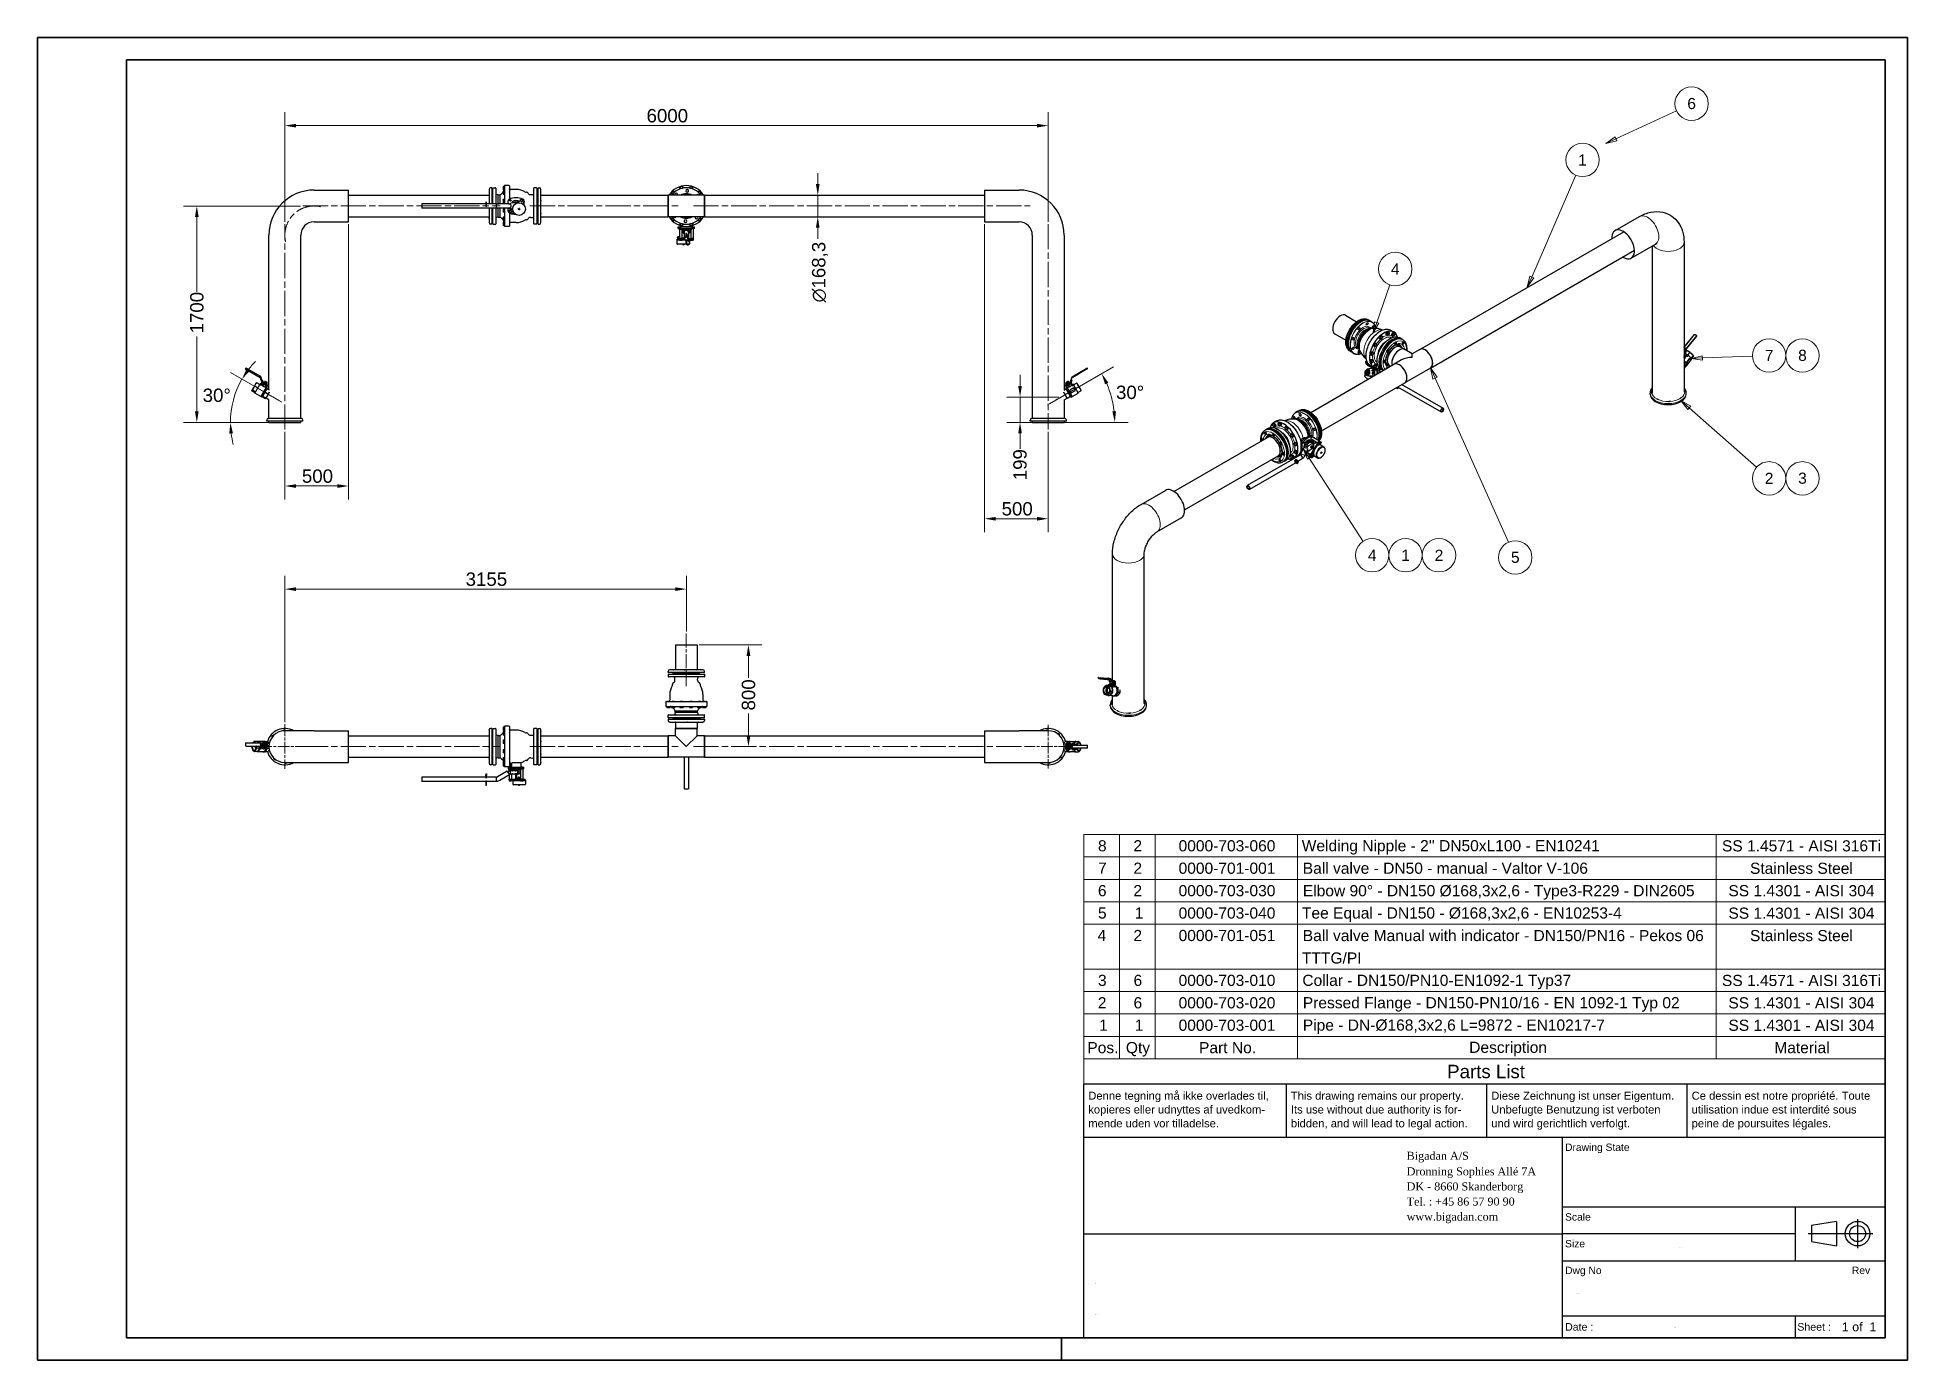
# Model space of a CAD drawing. Header units: millimetres. Extents: x 0 to 14700, y -3 to 10395.
import ezdxf
from ezdxf.enums import TextEntityAlignment as Align

# ---------------------------------------------------------------- set-up
doc = ezdxf.new("R2018")
doc.units = ezdxf.units.MM
doc.header["$LTSCALE"] = 35
doc.linetypes.add('CHAIN', pattern=[0.3543, 0.2362, -0.0295, 0.0591, -0.0295])
doc.layers.get('0').update_dxf_attribs({"lineweight": 18})
for name, color, linetype, lineweight in [('Border', 7, 'Continuous', 35), ('Center Mark', 7, 'Continuous', 18), ('Centerline', 7, 'Continuous', 18), ('Dimension', 7, 'Continuous', 18), ('Symbol', 7, 'Continuous', 18), ('Title', 7, 'Continuous', 25), ('Visible', 7, 'Continuous', 25), ('Visible Narrow', 7, 'Continuous', 18)]:
    doc.layers.add(name, color=color, linetype=linetype, lineweight=lineweight)
doc.styles.add('Note Text', font='arial.ttf')
doc.styles.get("Standard").update_dxf_attribs({"font": 'arial.ttf'})
doc.styles.add('Text Style150', font='arial.ttf')
doc.styles.add('Text Style72', font='arial.ttf')
doc.styles.add('Text Style85', font='times.ttf')
doc.styles.add('Title', font='arial.ttf')
doc.styles.add('Title150', font='arial.ttf')
doc.styles.add('Title200', font='arial.ttf')
doc.dimstyles.new('Default - Method 2b', dxfattribs={"dimscale": 35, "dimtxt": 3, "dimasz": 2.5, "dimexe": 3, "dimexo": 0.5, "dimgap": 0.7, "dimtad": 0, "dimtoh": 1, "dimdec": 1, "dimrnd": 1e-08, "dimtxsty": 'Title', "dimcen": 0.09, "dimdle": 10, "dimclrd": 256, "dimclre": 256, "dimclrt": 7, "dimadec": 0, "dimazin": 2, "dimtfac": 0.833333, "dimtdec": 1, "dimtmove": 0, "dimatfit": 3, "dimfxl": 1, "dimtolj": 1, "dimlwd": -1, "dimlwe": -1, "dimarcsym": 0})

msp = doc.modelspace()

# ---------------------------------------------------------------- blocks, each defined once
blk = doc.blocks.new('Borders Bigadan Border')
at = {"layer": 'Border'}
for p, q in [((0, 297), (420, 297)), ((0, 0), (0, 297)), ((420, 297), (415, 297)), ((420, 297), (420, 0)), ((415, 292), (20, 292)), ((20, 292), (20, 5)), ((415, 5), (415, 292)), ((20, 5), (415, 5)), ((230, 5), (230, 0)), ((420, 0), (0, 0))]:
    blk.add_line(p, q, dxfattribs=at)
blk = doc.blocks.new('Title Blocks Title')
at = {"layer": 'Title'}
for p, q in [((205, 62), (25, 62)), ((25, 50), (25, 62)), ((70.5, 50), (70.5, 62)), ((115.5, 50), (115.5, 62)), ((160.5, 50), (160.5, 62)), ((205, 50), (25, 50)), ((25, 5), (25, 50)), ((132.5, 5), (132.5, 50)), ((205, 34.36), (132.5, 34.36)), ((184.74, 34.36), (184.74, 22.36)), ((25, 28.36), (132.5, 28.36)), ((184.74, 28.36), (132.5, 28.36)), ((132.5, 22.36), (205, 22.36)), ((132.5, 10), (205, 10)), ((184.74, 10), (184.74, 5))]:
    blk.add_line(p, q, dxfattribs=at)
at = {"layer": 'Title', "lineweight": 25}
for p, q in [((194.05, 31.19), (188.45, 30.23)), ((188.45, 30.23), (188.45, 26.63)), ((194.05, 31.19), (194.05, 25.67)), ((198.77, 31.7), (198.77, 25.16)), ((187.65, 28.43), (202.19, 28.43)), ((188.45, 26.63), (194.05, 25.67))]:
    blk.add_line(p, q, dxfattribs=at)
for radius in [2.76, 1.8]:
    blk.add_circle((198.77, 28.43), radius, dxfattribs=at)
at = {"layer": 'Title'}
for s, height, style, p in [('Denne tegning må ikke overlades til,', 1.8, 'Text Style72', (26, 58.5)), ('This drawing remains our property.', 1.8, 'Text Style72', (71.5, 58.5)), ('Diese Zeichnung ist unser Eigentum.', 1.8, 'Text Style72', (116.5, 58.5)), ('Ce dessin est notre propriété. Toute', 1.8, 'Text Style72', (161.5, 58.5)), ('kopieres eller udnyttes af uvedkom-', 1.8, 'Text Style72', (26, 55.4)), ('Its use without due authority is for-', 1.8, 'Text Style72', (71.5, 55.4)), ('Unbefugte Benutzung ist verboten', 1.8, 'Text Style72', (116.5, 55.4)), ('utilisation indue est interdité sous', 1.8, 'Text Style72', (161.5, 55.4)), ('mende uden vor tilladelse.', 1.8, 'Text Style72', (26, 52.3)), ('bidden, and will lead to legal action.', 1.8, 'Text Style72', (71.5, 52.3)), ('und wird gerichtlich verfolgt.', 1.8, 'Text Style72', (116.5, 52.3)), ('peine de poursuites légales.', 1.8, 'Text Style72', (161.5, 52.3)), ('Bigadan A/S', 1.8, 'Text Style85', (97.5, 45.01)), ('Drawing State', 1.65, 'Title150', (133.08, 47)), ('Dronning Sophies Allé 7A', 1.8, 'Text Style85', (97.5, 41.51)), ('DK - 8660 Skanderborg', 1.8, 'Text Style85', (97.5, 38.13)), ('Tel. : +45 86 57 90 90', 1.8, 'Text Style85', (97.5, 34.74)), ('www.bigadan.com', 1.8, 'Text Style85', (97.5, 31.36)), ('Scale', 1.65, 'Title150', (133.08, 31.36)), ('Size', 1.65, 'Title150', (133.08, 25.36)), ('Dwg No', 1.65, 'Title150', (133.08, 19.36)), ('Rev', 1.65, 'Title150', (197.5, 19.36))]:
    blk.add_text(s, height=height, dxfattribs=dict(at, style=style)).set_placement(p)
at = {"layer": 'Title', "style": 'Text Style150'}
for s, p in [('Sheet :', (185.24, 7.5)), ('Date :', (133.08, 7.5))]:
    blk.add_text(s, height=1.7, dxfattribs=at).set_placement(p, align=Align.MIDDLE_LEFT)
at = {"layer": 'Title', "style": 'Title200'}
blk.add_text('1 of  1', height=2, dxfattribs=at).set_placement((203, 7.5), align=Align.MIDDLE_RIGHT)
at = {"layer": 'Title', "color": 1, "true_color": 0xff0000, "insert": (169, 47.68), "char_height": 2.5, "width": 40, "attachment_point": 5, "style": 'Note Text'}
blk.add_mtext('\\fArial|b0|i0; ', dxfattribs=at)
at = {"layer": 'Title', "color": 1, "lineweight": 5, "true_color": 0xff0000, "flags": 253}
blk.add_attdef('STATUS', text='', height=6.2, dxfattribs=at).set_placement((169, 40.36), align=Align.MIDDLE_CENTER)
at = {"layer": 'Title', "lineweight": 30, "flags": 104}
for tag, height, p in [('Initial_View_Scale', 2.39, (158.62, 31.36)), ('Sheet_Size', 2.4, (158.62, 25.36)), ('REVISION_NUMBER', 3.5, (200, 15)), ('CREATION_DATE', 2, (157.5, 7.5))]:
    blk.add_attdef(tag, text='', height=height, dxfattribs=at).set_placement(p, align=Align.MIDDLE_CENTER)
for tag, p in [('PROJECT', (27.5, 24.3)), ('TITLE', (27.5, 17.3)), ('DESCRIPTION', (27.5, 10.3))]:
    blk.add_attdef(tag, text='', height=2.8, dxfattribs=at).set_placement(p, align=Align.TOP_LEFT)
blk.add_attdef('PART_NUMBER', text='', height=3.5, dxfattribs=at).set_placement((135.5, 15), align=Align.MIDDLE_LEFT)
blk = doc.blocks.new('Parts List')
at = {"layer": 'Symbol'}
for p, q in [((415, 118.04), (235, 118.04)), ((235, 118.04), (235, 72.72)), ((243, 118.04), (243, 72.72)), ((251, 118.04), (251, 72.72)), ((283, 118.04), (283, 72.72)), ((377, 118.04), (377, 72.72)), ((415, 118.04), (415, 72.72)), ((415, 113), (235, 113)), ((415, 107.97), (235, 107.97)), ((415, 102.93), (235, 102.93)), ((415, 97.9), (235, 97.9)), ((415, 87.82), (235, 87.82)), ((415, 82.79), (235, 82.79)), ((415, 77.75), (235, 77.75)), ((415, 72.72), (235, 72.72)), ((235, 67.68), (235, 72.72)), ((243, 67.68), (243, 72.72)), ((251, 67.68), (251, 72.72)), ((283, 67.68), (283, 72.72)), ((377, 67.68), (377, 72.72)), ((415, 67.68), (415, 72.72)), ((235, 62), (235, 67.68)), ((415, 67.68), (235, 67.68)), ((415, 62), (415, 67.68)), ((415, 62), (235, 62))]:
    blk.add_line(p, q, dxfattribs=at)
at = {"layer": 'Symbol', "color": 7, "attachment_point": 7}
for s, insert, char_height, style in [('8', (238.18, 114.22), 2.5, 'Note Text'), ('2', (246.14, 114.27), 2.5, 'Note Text'), ('0000-703-060', (256.28, 114.22), 2.5, 'Note Text'), ("Welding Nipple - 2'' DN50xL100 - EN10241", (283.94, 113.53), 2.5, 'Note Text'), ('SS 1.4571 - AISI 316Ti', (378.31, 114.21), 2.5, 'Note Text'), ('7', (238.2, 109.25), 2.5, 'Note Text'), ('2', (246.14, 109.23), 2.5, 'Note Text'), ('0000-701-001', (256.28, 109.19), 2.5, 'Note Text'), ('Ball valve - DN50 - manual - Valtor V-106', (284.17, 109.19), 2.5, 'Note Text'), ('Stainless Steel', (384.61, 109.17), 2.5, 'Note Text'), ('6', (238.17, 104.15), 2.5, 'Note Text'), ('2', (246.14, 104.19), 2.5, 'Note Text'), ('0000-703-030', (256.28, 104.15), 2.5, 'Note Text'), ('Elbow 90° - DN150 Ø168,3x2,6 - Type3-R229 - DIN2605', (284.19, 103.42), 2.5, 'Note Text'), ('SS 1.4301 - AISI 304', (379.76, 104.14), 2.5, 'Note Text'), ('5', (238.18, 99.14), 2.5, 'Note Text'), ('1', (246.43, 99.16), 2.5, 'Note Text'), ('0000-703-040', (256.28, 99.12), 2.5, 'Note Text'), ('Tee Equal - DN150 - Ø168,3x2,6 - EN10253-4', (283.99, 98.42), 2.5, 'Note Text'), ('SS 1.4301 - AISI 304', (379.76, 99.1), 2.5, 'Note Text'), ('4', (238.08, 94.13), 2.5, 'Note Text'), ('2', (246.14, 94.12), 2.5, 'Note Text'), ('0000-701-051', (256.28, 94.08), 2.5, 'Note Text'), ('Ball valve Manual with indicator - DN150/PN16 - Pekos 06 ', (284.17, 94.07), 2.5, 'Note Text'), ('Stainless Steel', (384.61, 94.06), 2.5, 'Note Text'), ('TTTG/PI', (283.99, 89.03), 2.5, 'Note Text'), ('3', (238.18, 84.01), 2.5, 'Note Text'), ('6', (246.17, 84.01), 2.5, 'Note Text'), ('0000-703-010', (256.28, 84.01), 2.5, 'Note Text'), ('Collar - DN150/PN10-EN1092-1 Typ37', (284.08, 83.3), 2.5, 'Note Text'), ('SS 1.4571 - AISI 316Ti', (378.31, 83.99), 2.5, 'Note Text'), ('2', (238.14, 79.02), 2.5, 'Note Text'), ('6', (246.17, 78.97), 2.5, 'Note Text'), ('0000-703-020', (256.28, 78.97), 2.5, 'Note Text'), ('Pressed Flange - DN150-PN10/16 - EN 1092-1 Typ 02', (284.18, 78.27), 2.5, 'Note Text'), ('SS 1.4301 - AISI 304', (379.76, 78.96), 2.5, 'Note Text'), ('1', (238.43, 73.98), 2.5, 'Note Text'), ('1', (246.43, 73.98), 2.5, 'Note Text'), ('0000-703-001', (256.28, 73.94), 2.5, 'Note Text'), ('Pipe - DN-Ø168,3x2,6 L=9872 - EN10217-7', (284.18, 73.25), 2.5, 'Note Text'), ('SS 1.4301 - AISI 304', (379.76, 73.92), 2.5, 'Note Text'), ('Pos.', (235.79, 68.91), 2.5, 'Note Text'), ('Qty', (244.44, 68.19), 2.5, 'Note Text'), ('Part No.', (260.88, 68.91), 2.5, 'Note Text'), ('Description', (321.55, 68.26), 2.5, 'Note Text'), ('Material', (390.06, 68.91), 2.5, 'Note Text'), ('Parts List', (316.6, 63.29), 3, 'Title')]:
    blk.add_mtext(s, dxfattribs=dict(at, insert=insert, char_height=char_height, style=style))
blk = doc.blocks.new('Balloon1')
at = {"layer": 'Symbol'}
for p, q in [((370.98, 213.82), (369.1, 215.47)), ((371.31, 214.19), (369.1, 215.47)), ((369.1, 215.47), (370.65, 213.44)), ((370.65, 213.44), (371.31, 214.19)), ((370.98, 213.82), (386.08, 200.48))]:
    blk.add_line(p, q, dxfattribs=at)
at = {"layer": 'Symbol', "flags": 128}
blk.add_lwpolyline([(371.31, 214.19), (369.1, 215.47), (370.65, 213.44), (371.31, 214.19)], dxfattribs=at)
at = {"layer": 'Symbol'}
for centre in [(388.89, 198), (396.39, 198)]:
    blk.add_circle(centre, 3.75, dxfattribs=at)
blk.add_solid([(371.31, 214.19), (369.1, 215.47), (370.65, 213.44), (371.31, 214.19)], dxfattribs=at)
at = {"layer": 'Symbol', "char_height": 2.5, "attachment_point": 5, "style": 'Note Text'}
for s, insert in [('2', (388.89, 198)), ('3', (396.39, 198.02))]:
    blk.add_mtext(s, dxfattribs=dict(at, insert=insert))
blk = doc.blocks.new('Balloon2')
at = {"layer": 'Symbol'}
for p, q in [((373.87, 225.53), (371.39, 224.94)), ((373.89, 225.03), (371.39, 224.94)), ((371.39, 224.94), (373.91, 224.53)), ((373.91, 224.53), (373.87, 225.53)), ((373.89, 225.03), (385.15, 225.44))]:
    blk.add_line(p, q, dxfattribs=at)
at = {"layer": 'Symbol', "flags": 128}
blk.add_lwpolyline([(373.87, 225.53), (371.39, 224.94), (373.91, 224.53), (373.87, 225.53)], dxfattribs=at)
at = {"layer": 'Symbol'}
for centre in [(388.89, 225.58), (396.39, 225.58)]:
    blk.add_circle(centre, 3.75, dxfattribs=at)
blk.add_solid([(373.87, 225.53), (371.39, 224.94), (373.91, 224.53), (373.87, 225.53)], dxfattribs=at)
at = {"layer": 'Symbol', "char_height": 2.5, "attachment_point": 5, "style": 'Note Text'}
for s, insert in [('7', (388.89, 225.58)), ('8', (396.39, 225.6))]:
    blk.add_mtext(s, dxfattribs=dict(at, insert=insert))
blk = doc.blocks.new('*D29')
at = {"layer": 'Defpoints', "color": 0, "transparency": 16777216}
for p in [(7938, 7507), (8457, 7503), (7702, 7370), (7839, 7370)]:
    blk.add_point(p, dxfattribs=at)
at = {"layer": 'Dimension', "transparency": 16777216}
for p, q in [((7954, 7515), (8457, 7806)), ((7857, 7370), (8574, 7370))]:
    blk.add_line(p, q, dxfattribs=at)
blk.add_arc((7702, 7370), 766, 6.5466, 23.4534, dxfattribs=at)
for points in [[(8392, 7669), (8418, 7682), (8366, 7753)], [(8478, 7458), (8449, 7457), (8469, 7370)]]:
    blk.add_solid(points, dxfattribs=at)
at = {"layer": 'Dimension', "color": 7, "transparency": 16777216, "insert": (8478, 7552), "char_height": 105, "attachment_point": 7, "style": 'Title'}
blk.add_mtext('\\A1;30°', dxfattribs=at)
blk = doc.blocks.new('*D30')
at = {"layer": 'Defpoints', "color": 0, "transparency": 16777216}
for p in [(7724, 7569), (8046, 7569), (7839, 7370)]:
    blk.add_point(p, dxfattribs=at)
at = {"layer": 'Dimension', "transparency": 16777216}
for p, q in [((7724, 7656), (7724, 7744)), ((8029, 7569), (7619, 7569)), ((7724, 7569), (7724, 7370)), ((7822, 7370), (7619, 7370)), ((7724, 7283), (7724, 7161))]:
    blk.add_line(p, q, dxfattribs=at)
for points in [[(7709, 7656), (7738, 7656), (7724, 7569)], [(7709, 7283), (7738, 7283), (7724, 7370)]]:
    blk.add_solid(points, dxfattribs=at)
at = {"layer": 'Dimension', "color": 7, "transparency": 16777216, "insert": (7777, 6915), "char_height": 105, "attachment_point": 7, "rotation": 90, "style": 'Title'}
blk.add_mtext('\\A1;199', dxfattribs=at)
blk = doc.blocks.new('*D31')
at = {"layer": 'Defpoints', "color": 0, "transparency": 16777216}
for p in [(7945, 9702), (1945, 8929), (7945, 8929)]:
    blk.add_point(p, dxfattribs=at)
at = {"layer": 'Dimension', "transparency": 16777216}
for p, q in [((1945, 8946), (1945, 9807)), ((7945, 8946), (7945, 9807)), ((2033, 9702), (7858, 9702))]:
    blk.add_line(p, q, dxfattribs=at)
for points in [[(2033, 9716), (2033, 9687), (1945, 9702)], [(7858, 9716), (7858, 9687), (7945, 9702)]]:
    blk.add_solid(points, dxfattribs=at)
at = {"layer": 'Dimension', "color": 7, "transparency": 16777216, "insert": (4788, 9726), "char_height": 105, "attachment_point": 7, "style": 'Title'}
blk.add_mtext('\\A1;6000', dxfattribs=at)
blk = doc.blocks.new('*D32')
at = {"layer": 'Defpoints', "color": 0, "transparency": 16777216}
for p in [(5101, 6060), (5101, 5710), (1945, 4997)]:
    blk.add_point(p, dxfattribs=at)
at = {"layer": 'Dimension', "transparency": 16777216}
for p, q in [((1945, 5015), (1945, 6165)), ((2033, 6060), (5013, 6060)), ((5101, 5727), (5101, 6165))]:
    blk.add_line(p, q, dxfattribs=at)
for points in [[(2033, 6074), (2033, 6045), (1945, 6060)], [(5013, 6074), (5013, 6045), (5101, 6060)]]:
    blk.add_solid(points, dxfattribs=at)
at = {"layer": 'Dimension', "color": 7, "transparency": 16777216, "insert": (3366, 6084), "char_height": 105, "attachment_point": 7, "style": 'Title'}
blk.add_mtext('\\A1;3155', dxfattribs=at)
blk = doc.blocks.new('*D33')
at = {"layer": 'Defpoints', "color": 0, "transparency": 16777216}
for p in [(2087, 9070), (1253, 7370), (1839, 7370)]:
    blk.add_point(p, dxfattribs=at)
at = {"layer": 'Dimension', "transparency": 16777216}
for p, q in [((2069, 9070), (1148, 9070)), ((1253, 8983), (1253, 8396)), ((1253, 7458), (1253, 8044)), ((1822, 7370), (1148, 7370))]:
    blk.add_line(p, q, dxfattribs=at)
for points in [[(1238, 8983), (1268, 8983), (1253, 9070)], [(1238, 7458), (1268, 7458), (1253, 7370)]]:
    blk.add_solid(points, dxfattribs=at)
at = {"layer": 'Dimension', "color": 7, "transparency": 16777216, "insert": (1307, 8069), "char_height": 105, "attachment_point": 7, "rotation": 90, "style": 'Title'}
blk.add_mtext('\\A1;1700', dxfattribs=at)
blk = doc.blocks.new('*D34')
at = {"layer": 'Defpoints', "color": 0, "transparency": 16777216}
for p in [(6185, 9154), (6134, 8986), (6185, 8986)]:
    blk.add_point(p, dxfattribs=at)
at = {"layer": 'Dimension', "transparency": 16777216}
for p, q in [((6134, 9242), (6134, 9329)), ((6134, 9154), (6134, 8986)), ((6134, 8899), (6134, 8811))]:
    blk.add_line(p, q, dxfattribs=at)
for points in [[(6119, 9242), (6148, 9242), (6134, 9154)], [(6119, 8899), (6148, 8899), (6134, 8986)]]:
    blk.add_solid(points, dxfattribs=at)
at = {"layer": 'Dimension', "color": 7, "transparency": 16777216, "insert": (6213, 8313), "char_height": 105, "attachment_point": 7, "rotation": 90, "style": 'Title'}
blk.add_mtext('\\A1;{\\fAIGDT|b0|i0;\\ln}\\fArial|b0|i0;{\\H105.0000;168,3}', dxfattribs=at)
blk = doc.blocks.new('*D35')
at = {"layer": 'Defpoints', "color": 0, "transparency": 16777216}
for p in [(2445, 8945), (1945, 7313), (1945, 6870)]:
    blk.add_point(p, dxfattribs=at)
at = {"layer": 'Dimension', "transparency": 16777216}
for p, q in [((2445, 8928), (2445, 6765)), ((1945, 7295), (1945, 6765)), ((2358, 6870), (2033, 6870))]:
    blk.add_line(p, q, dxfattribs=at)
for points in [[(2033, 6884), (2033, 6855), (1945, 6870)], [(2358, 6884), (2358, 6855), (2445, 6870)]]:
    blk.add_solid(points, dxfattribs=at)
at = {"layer": 'Dimension', "color": 7, "transparency": 16777216, "insert": (2079, 6894), "char_height": 105, "attachment_point": 7, "style": 'Title'}
blk.add_mtext('\\A1;500', dxfattribs=at)
blk = doc.blocks.new('*D36')
at = {"layer": 'Defpoints', "color": 0, "transparency": 16777216}
for p in [(7445, 8945), (7945, 7313), (7445, 6613)]:
    blk.add_point(p, dxfattribs=at)
at = {"layer": 'Dimension', "transparency": 16777216}
for p, q in [((7445, 8928), (7445, 6508)), ((7945, 7295), (7945, 6508)), ((7858, 6613), (7533, 6613))]:
    blk.add_line(p, q, dxfattribs=at)
for points in [[(7533, 6627), (7533, 6598), (7445, 6613)], [(7858, 6627), (7858, 6598), (7945, 6613)]]:
    blk.add_solid(points, dxfattribs=at)
at = {"layer": 'Dimension', "color": 7, "transparency": 16777216, "insert": (7579, 6637), "char_height": 105, "attachment_point": 7, "style": 'Title'}
blk.add_mtext('\\A1;500', dxfattribs=at)
blk = doc.blocks.new('*D37')
at = {"layer": 'Defpoints', "color": 0, "transparency": 16777216}
for p in [(5185, 5622), (5589, 5622), (5589, 4822)]:
    blk.add_point(p, dxfattribs=at)
at = {"layer": 'Dimension', "transparency": 16777216}
for p, q in [((5202, 5622), (5694, 5622)), ((5589, 5535), (5589, 5363)), ((5589, 4910), (5589, 5082))]:
    blk.add_line(p, q, dxfattribs=at)
for points in [[(5574, 5535), (5604, 5535), (5589, 5622)], [(5574, 4910), (5604, 4910), (5589, 4822)]]:
    blk.add_solid(points, dxfattribs=at)
at = {"layer": 'Dimension', "color": 7, "transparency": 16777216, "insert": (5643, 5106), "char_height": 105, "attachment_point": 7, "rotation": 90, "style": 'Title'}
blk.add_mtext('\\A1;800', dxfattribs=at)
blk = doc.blocks.new('*D38')
at = {"layer": 'Defpoints', "color": 0, "transparency": 16777216}
for p in [(1558, 7602), (1920, 7529), (2070, 7370), (2195, 7370)]:
    blk.add_point(p, dxfattribs=at)
at = {"layer": 'Dimension', "transparency": 16777216}
for p, q in [((1905, 7538), (1517, 7762)), ((2053, 7370), (1412, 7370))]:
    blk.add_line(p, q, dxfattribs=at)
for start, end in [(135.1998, 142.5999), (150, 180), (187.4001, 194.8002)]:
    blk.add_arc((2195, 7370), 678, start, end, dxfattribs=at)
for points in [[(1669, 7774), (1644, 7790), (1608, 7709)], [(1508, 7282), (1537, 7284), (1517, 7370)]]:
    blk.add_solid(points, dxfattribs=at)
at = {"layer": 'Dimension', "color": 7, "transparency": 16777216, "insert": (1299, 7529), "char_height": 105, "attachment_point": 7, "style": 'Title'}
blk.add_mtext('\\A1;30°', dxfattribs=at)
blk = doc.blocks.new('Balloon3')
at = {"layer": 'Symbol'}
for p, q in [((335.6, 243.19), (345.51, 266.06)), ((335.14, 243.38), (334.6, 240.89)), ((335.6, 243.19), (334.6, 240.89)), ((334.6, 240.89), (336.06, 242.99)), ((336.06, 242.99), (335.14, 243.38))]:
    blk.add_line(p, q, dxfattribs=at)
at = {"layer": 'Symbol', "flags": 128}
blk.add_lwpolyline([(335.14, 243.38), (334.6, 240.89), (336.06, 242.99), (335.14, 243.38)], dxfattribs=at)
at = {"layer": 'Symbol'}
blk.add_circle((347, 269.49), 3.75, dxfattribs=at)
blk.add_solid([(335.14, 243.38), (334.6, 240.89), (336.06, 242.99), (335.14, 243.38)], dxfattribs=at)
at = {"layer": 'Symbol', "insert": (347, 269.49), "char_height": 2.5, "attachment_point": 5, "style": 'Note Text'}
blk.add_mtext('1', dxfattribs=at)
blk = doc.blocks.new('Balloon4')
at = {"layer": 'Symbol'}
for p, q in [((285.62, 202.55), (284.26, 204.65)), ((286.04, 202.82), (284.26, 204.65)), ((284.26, 204.65), (285.2, 202.28)), ((285.2, 202.28), (286.04, 202.82)), ((285.62, 202.55), (297.73, 183.86))]:
    blk.add_line(p, q, dxfattribs=at)
at = {"layer": 'Symbol', "flags": 128}
blk.add_lwpolyline([(286.04, 202.82), (284.26, 204.65), (285.2, 202.28), (286.04, 202.82)], dxfattribs=at)
at = {"layer": 'Symbol'}
for centre in [(299.76, 180.73), (307.26, 180.73), (314.76, 180.73)]:
    blk.add_circle(centre, 3.75, dxfattribs=at)
blk.add_solid([(286.04, 202.82), (284.26, 204.65), (285.2, 202.28), (286.04, 202.82)], dxfattribs=at)
at = {"layer": 'Symbol', "char_height": 2.5, "attachment_point": 5, "style": 'Note Text'}
for s, insert in [('4', (299.76, 180.73)), ('1', (307.26, 180.73)), ('2', (314.76, 180.73))]:
    blk.add_mtext(s, dxfattribs=dict(at, insert=insert))
blk = doc.blocks.new('Balloon5')
at = {"layer": 'Symbol'}
for p, q in [((300.78, 233), (303.72, 241.47)), ((300.3, 233.16), (299.96, 230.64)), ((300.78, 233), (299.96, 230.64)), ((299.96, 230.64), (301.25, 232.83)), ((301.25, 232.83), (300.3, 233.16))]:
    blk.add_line(p, q, dxfattribs=at)
at = {"layer": 'Symbol', "flags": 128}
blk.add_lwpolyline([(300.3, 233.16), (299.96, 230.64), (301.25, 232.83), (300.3, 233.16)], dxfattribs=at)
at = {"layer": 'Symbol'}
blk.add_circle((304.95, 245.01), 3.75, dxfattribs=at)
blk.add_solid([(300.3, 233.16), (299.96, 230.64), (301.25, 232.83), (300.3, 233.16)], dxfattribs=at)
at = {"layer": 'Symbol', "insert": (304.95, 245.01), "char_height": 2.5, "attachment_point": 5, "style": 'Note Text'}
blk.add_mtext('4', dxfattribs=at)
blk = doc.blocks.new('Balloon6')
at = {"layer": 'Symbol'}
for p, q in [((313.87, 220.5), (312.85, 222.78)), ((314.33, 220.7), (312.85, 222.78)), ((312.85, 222.78), (313.41, 220.29)), ((313.41, 220.29), (314.33, 220.7)), ((313.87, 220.5), (330.37, 183.65))]:
    blk.add_line(p, q, dxfattribs=at)
at = {"layer": 'Symbol', "flags": 128}
blk.add_lwpolyline([(314.33, 220.7), (312.85, 222.78), (313.41, 220.29), (314.33, 220.7)], dxfattribs=at)
at = {"layer": 'Symbol'}
blk.add_circle((331.9, 180.24), 3.75, dxfattribs=at)
blk.add_solid([(314.33, 220.7), (312.85, 222.78), (313.41, 220.29), (314.33, 220.7)], dxfattribs=at)
at = {"layer": 'Symbol', "insert": (331.9, 180.26), "char_height": 2.5, "attachment_point": 5, "style": 'Note Text'}
blk.add_mtext('5', dxfattribs=at)
blk = doc.blocks.new('Balloon7')
at = {"layer": 'Symbol'}
for p, q in [((354.51, 274.21), (368.12, 280.55)), ((354.29, 274.66), (352.24, 273.15)), ((354.51, 274.21), (352.24, 273.15)), ((352.24, 273.15), (354.72, 273.75)), ((354.72, 273.75), (354.29, 274.66))]:
    blk.add_line(p, q, dxfattribs=at)
at = {"layer": 'Symbol', "flags": 128}
blk.add_lwpolyline([(354.29, 274.66), (352.24, 273.15), (354.72, 273.75), (354.29, 274.66)], dxfattribs=at)
at = {"layer": 'Symbol'}
blk.add_circle((371.5, 282.12), 3.75, dxfattribs=at)
blk.add_solid([(354.29, 274.66), (352.24, 273.15), (354.72, 273.75), (354.29, 274.66)], dxfattribs=at)
at = {"layer": 'Symbol', "insert": (371.5, 282.14), "char_height": 2.5, "attachment_point": 5, "style": 'Note Text'}
blk.add_mtext('6', dxfattribs=at)

# ---------------------------------------------------------------- dimensions: what is measured, and where the dimension line sits
at = {"layer": 'Dimension'}
dim = msp.add_linear_dim(base=(7945.11, 9701.87), p1=(1945.11, 8928.77), p2=(7945.11, 8928.77), dimstyle='Default - Method 2b', override={"dimgap": 0.7, "dimtad": 1, "dimtoh": 0, "dimdec": 1, "dimtol": 0, "dimlim": 0, "dimtp": 0, "dimtm": 0, "dimtdec": 1, "dimtofl": 0, "dimatfit": 1}, dxfattribs=at)
dim.commit()
dim.dimension.update_dxf_attribs({"geometry": '*D31', "text_midpoint": (4945.11, 9701.87), "dimtype": 160})
dim = msp.add_linear_dim(base=(6133.78, 8986.12), p1=(6184.67, 9154.42), p2=(6184.67, 8986.12), angle=270, text='{\\fAIGDT|b0|i0;\\ln}\\fArial|b0|i0;{\\H105.0000;<>}', dimstyle='Default - Method 2b', override={"dimgap": 0.7, "dimtoh": 0, "dimdec": 1, "dimse1": 1, "dimse2": 1, "dimtol": 0, "dimlim": 0, "dimtp": 0, "dimtm": 0, "dimtdec": 1, "dimtofl": 1, "dimatfit": 1}, dxfattribs=at)
dim.commit()
dim.dimension.update_dxf_attribs({"geometry": '*D34', "text_midpoint": (6133.78, 8549.7), "dimtype": 160})
for base, p1, p2, angle, override, picture, middle in [((1252.92, 7370.27), (2086.61, 9070.27), (1839.11, 7370.27), 270, {"dimgap": 0.7, "dimtoh": 0, "dimdec": 1, "dimtol": 0, "dimlim": 0, "dimtp": 0, "dimtm": 0, "dimtdec": 1, "dimtofl": 0, "dimatfit": 1}, '*D33', (1252.92, 8220.27)), ((1945.11, 6869.7), (2445.11, 8945.27), (1945.11, 7312.77), 180, {"dimgap": 0.7, "dimtad": 1, "dimtoh": 0, "dimdec": 1, "dimtol": 0, "dimlim": 0, "dimtp": 0, "dimtm": 0, "dimtdec": 1, "dimtofl": 0, "dimatfit": 1}, '*D35', (2195.11, 6869.7)), ((7445.11, 6612.77), (7945.11, 7312.77), (7445.11, 8945.27), 180, {"dimgap": 0.7, "dimtad": 1, "dimtoh": 0, "dimdec": 1, "dimtol": 0, "dimlim": 0, "dimtp": 0, "dimtm": 0, "dimtdec": 1, "dimtofl": 0, "dimatfit": 1}, '*D36', (7695.11, 6612.77)), ((7723.74289, 7568.76552206), (7839.11286824, 7370.26552206), (8046.23080818, 7568.76552206), 270, {"dimgap": 0.7, "dimtoh": 0, "dimdec": 0, "dimtol": 0, "dimlim": 0, "dimtp": 0, "dimtm": 0, "dimtdec": 1, "dimtofl": 1, "dimatfit": 1}, '*D30', (7723.74289, 7025.7756123)), ((5100.59, 6059.69), (1945.11, 4997.19), (5100.59, 5709.69), 180, {"dimgap": 0.7, "dimtad": 1, "dimtoh": 0, "dimdec": 0, "dimtol": 0, "dimlim": 0, "dimtp": 0, "dimtm": 0, "dimtdec": 1, "dimtofl": 0, "dimatfit": 1}, '*D32', (3522.85, 6059.69)), ((5588.97, 5622.19), (5588.97, 4822.19), (5184.74, 5622.19), 270, {"dimgap": 0.7, "dimtoh": 0, "dimdec": 1, "dimse1": 1, "dimtol": 0, "dimlim": 0, "dimtp": 0, "dimtm": 0, "dimtdec": 1, "dimtofl": 0, "dimatfit": 1}, '*D37', (5588.97, 5222.19))]:
    dim = msp.add_linear_dim(base=base, p1=p1, p2=p2, angle=angle, dimstyle='Default - Method 2b', override=override, dxfattribs=at)
    dim.commit()
    dim.dimension.update_dxf_attribs({"geometry": picture, "text_midpoint": middle, "dimtype": 160})
for base, center, p1, p2, picture, middle in [((1558.14, 7602.14), (2195.2, 7370.27), (1920.29, 7528.99), (2070.11, 7370.27), '*D38', (1540.35, 7545.73)), ((8457, 7503.32), (7702.42, 7370.27), (7839.11, 7370.27), (7938.41, 7506.52), '*D29', (8442.53, 7568.58))]:
    dim = msp.add_angular_dim_3p(base=base, center=center, p1=p1, p2=p2, dimstyle='Default - Method 2b', override={"dimgap": 0.7, "dimtad": 3, "dimtih": 1, "dimadec": 0, "dimtol": 0, "dimlim": 0, "dimtp": 0, "dimtm": 0, "dimtdec": 0}, dxfattribs=at)
    dim.commit()
    dim.dimension.update_dxf_attribs({"geometry": picture, "text_midpoint": middle, "dimtype": 165})

# ---------------------------------------------------------------- linework, layer by layer
at = {"layer": 'Center Mark', "linetype": 'CHAIN', "ltscale": 11.111974}
msp.add_line((1945.11, 4997.19), (1945.11, 4647.19), dxfattribs=at)
at = {"layer": 'Center Mark', "linetype": 'CHAIN', "ltscale": 10.899258}
msp.add_line((7945.11, 4993.84), (7945.11, 4650.54), dxfattribs=at)
at = {"layer": 'Center Mark', "linetype": 'CHAIN', "ltscale": 11.005616}
for p, q in [((2116.76, 4822.19), (1770.11, 4822.19)), ((8116.76, 4822.19), (7770.11, 4822.19))]:
    msp.add_line(p, q, dxfattribs=at)
at = {"layer": 'Centerline', "linetype": 'CHAIN', "ltscale": 23.990969}
for p, q in [((2086.61, 9070.27), (3638.08, 9070.27)), ((3870.08, 9070.27), (5044.77, 9070.27)), ((5155.77, 9070.27), (7803.61, 9070.27)), ((1945.11, 7312.77), (1945.11, 8928.77)), ((7945.11, 8928.77), (7945.11, 7312.77)), ((2086.61, 4822.19), (3638.08, 4822.19)), ((3870.08, 4822.19), (5044.77, 4822.19)), ((5155.77, 4822.19), (7803.61, 4822.19))]:
    msp.add_line(p, q, dxfattribs=at)
at = {"layer": 'Centerline', "linetype": 'CHAIN', "ltscale": 7.157958}
msp.add_line((1920.29, 7528.99), (1725.03, 7641.72), dxfattribs=at)
at = {"layer": 'Centerline', "linetype": 'CHAIN', "ltscale": 7.905347}
msp.add_line((7938.41, 7506.52), (8154.05, 7631.02), dxfattribs=at)
at = {"layer": 'Centerline', "linetype": 'CHAIN', "ltscale": 13.080931}
msp.add_line((5100.59, 5709.69), (5100.59, 5297.67), dxfattribs=at)
at = {"layer": 'Centerline', "linetype": 'CHAIN', "ltscale": 23.990969}
msp.add_arc((2174.11, 8841.27), 229, 76.864505, 193.135495, dxfattribs=at)
at = {"layer": 'Visible'}
for p, q in [((2174.11, 9195.27), (2445.11, 9195.27)), ((2445.11, 8945.27), (2445.11, 9195.27)), ((2445.11, 9154.42), (3550.09, 9154.42)), ((3550.09, 9200.77), (3550.09, 9200.64)), ((3550.09, 9200.34), (3550.09, 9200.64)), ((3550.09, 9200.34), (3550.09, 9158.37)), ((3550.09, 9154.76), (3550.09, 9158.37)), ((3550.09, 9154.76), (3550.09, 9086.73)), ((3571.59, 9212.77), (3562.09, 9212.77)), ((3571.59, 9212.77), (3571.59, 9086.73)), ((3577.59, 9176.27), (3577.59, 9086.73)), ((3579.32, 9176.27), (3577.59, 9176.27)), ((3579.32, 9176.27), (3580.59, 9177)), ((3580.59, 9086.73), (3580.59, 9210.77)), ((3582.59, 9212.77), (3601.59, 9212.77)), ((3603.59, 9210.77), (3603.59, 9086.73)), ((3622.59, 9157.27), (3609.65, 9160.5)), ((3622.59, 9086.73), (3622.59, 9157.27)), ((3622.59, 9157.27), (3634.72, 9157.27)), ((3634.72, 9157.27), (3634.72, 9086.73)), ((3646.33, 9163.84), (3660.59, 9178.1)), ((3660.59, 9222.32), (3661.66, 9224.18)), ((3660.59, 9222.32), (3660.59, 9220.72)), ((3660.59, 9220.72), (3660.59, 9210.32)), ((3660.59, 9210.32), (3660.59, 9199.93)), ((3660.59, 9199.93), (3660.59, 9198.32)), ((3660.59, 9198.32), (3661.66, 9196.47)), ((3660.59, 9184.8), (3661.66, 9186.65)), ((3660.59, 9184.8), (3660.59, 9178.8)), ((3660.59, 9178.8), (3660.59, 9166.8)), ((3660.59, 9166.8), (3660.59, 9160.8)), ((3660.59, 9119.79), (3661.66, 9121.65)), ((3660.59, 9119.79), (3660.59, 9118.19)), ((3660.59, 9118.19), (3660.59, 9107.79)), ((3669.79, 9224.18), (3661.66, 9224.18)), ((3669.79, 9217.25), (3661.66, 9217.25)), ((3669.79, 9203.4), (3661.66, 9203.4)), ((3669.79, 9196.47), (3661.66, 9196.47)), ((3668.06, 9186.65), (3661.66, 9186.65)), ((3669.79, 9184.8), (3661.66, 9184.8)), ((3669.79, 9172.8), (3661.66, 9172.8)), ((3669.79, 9160.8), (3661.66, 9160.8)), ((3669.79, 9121.65), (3661.66, 9121.65)), ((3669.79, 9114.72), (3661.66, 9114.72)), ((3669.79, 9224.18), (3669.79, 9217.25)), ((3669.79, 9221.32), (3670.59, 9221.32)), ((3669.79, 9217.25), (3669.79, 9203.4)), ((3669.79, 9203.4), (3669.79, 9196.47)), ((3669.79, 9199.32), (3670.59, 9199.32)), ((3669.79, 9184.8), (3669.79, 9172.8)), ((3669.79, 9183.8), (3670.59, 9183.8)), ((3669.79, 9172.8), (3669.79, 9160.8)), ((3669.79, 9161.8), (3670.59, 9161.8)), ((3669.79, 9121.65), (3669.79, 9114.72)), ((3669.79, 9118.79), (3670.59, 9118.79)), ((3669.79, 9114.72), (3669.79, 9100.87)), ((3670.59, 9230.27), (3670.59, 9086.73)), ((3708.09, 9230.27), (3670.59, 9230.27)), ((3709.59, 9228.77), (3709.59, 9124.19)), ((3710.59, 9217.1), (3709.59, 9218.1)), ((3710.59, 9179.57), (3709.59, 9180.57)), ((3710.59, 9166.02), (3709.6, 9165.03)), ((3710.59, 9203.55), (3709.85, 9202.81)), ((3710.59, 9217.1), (3710.59, 9203.55)), ((3710.59, 9179.57), (3710.59, 9166.02)), ((3764.09, 9200.27), (3719.59, 9200.27)), ((3776.63, 9095.42), (3797.29, 9116.07)), ((3805.78, 9124.56), (3805.93, 9124.71)), ((3805.93, 9124.71), (3806.04, 9124.71)), ((3806.53, 9124.71), (3808.76, 9124.71)), ((3808.76, 9124.71), (3811.81, 9121.66)), ((3815.29, 9118.19), (3827.14, 9106.33)), ((3844.25, 9178.27), (3842.3, 9178.27)), ((3877.42, 9159.37), (3894.41, 9161.12)), ((3901.59, 8929.27), (3901.59, 9211.27)), ((3923.09, 9212.77), (3903.09, 9212.77)), ((3924.59, 9211.27), (3924.59, 8929.27)), ((3927.59, 9175.27), (3924.59, 9177)), ((3927.59, 8964.27), (3927.59, 9176.27)), ((3927.59, 9176.27), (3930.09, 9176.27)), ((3930.09, 8964.27), (3930.09, 9176.27)), ((3936.09, 8927.77), (3936.09, 9212.77)), ((3936.09, 9212.77), (3945.59, 9212.77)), ((3957.59, 9187.78), (3957.59, 9200.77)), ((3957.59, 9187.78), (3957.59, 9185.61)), ((3957.59, 9113.24), (3957.59, 9185.61)), ((3957.59, 9154.42), (4957.27, 9154.42)), ((4957.27, 9154.42), (4957.27, 8986.12)), ((4957.59, 8986.12), (4957.59, 9154.42)), ((5243.59, 9154.42), (4957.59, 9154.42)), ((5243.27, 8986.12), (5243.27, 9154.42)), ((5243.27, 9154.42), (7445.11, 9154.42)), ((5243.59, 9154.42), (5243.59, 8986.12)), ((7445.11, 9195.27), (7445.11, 8945.27)), ((7445.11, 9195.27), (7716.11, 9195.27)), ((2445.11, 8986.12), (3550.09, 8986.12)), ((3022.09, 9086.73), (3022.09, 9052.73)), ((3525.09, 9086.73), (3022.09, 9086.73)), ((3609.09, 9052.73), (3022.09, 9052.73)), ((3525.09, 9097.73), (3525.09, 9069.73)), ((3529.09, 9069.73), (3529.09, 9097.73)), ((3609.09, 9086.73), (3529.09, 9086.73)), ((3550.09, 9052.73), (3550.09, 8973.99)), ((3550.09, 8970.81), (3550.09, 8973.99)), ((3550.09, 8970.81), (3550.09, 8939.77)), ((3571.59, 9052.73), (3571.59, 8927.77)), ((3577.59, 9052.73), (3577.59, 8964.27)), ((3580.59, 8929.77), (3580.59, 9052.73)), ((3603.59, 9052.73), (3603.59, 8929.77)), ((3609.09, 9054.52), (3609.09, 9086.73)), ((3622.59, 8983.27), (3609.65, 8980.03)), ((3622.59, 8983.27), (3622.59, 9052.73)), ((3622.59, 8983.27), (3634.72, 8983.27)), ((3703.36, 9086.73), (3625.87, 9086.73)), ((3703.36, 9052.73), (3625.87, 9052.73)), ((3634.72, 9052.73), (3634.72, 8983.27)), ((3646.33, 8976.69), (3660.59, 8962.43)), ((3660.59, 9107.79), (3660.59, 9097.4)), ((3660.59, 9097.4), (3660.59, 9095.79)), ((3660.59, 9095.79), (3661.66, 9093.94)), ((3660.59, 9044.74), (3660.59, 9038.74)), ((3660.59, 9038.74), (3660.59, 9026.74)), ((3660.59, 9026.74), (3660.59, 9020.74)), ((3660.59, 8979.74), (3661.66, 8981.59)), ((3660.59, 8979.74), (3660.59, 8978.13)), ((3660.59, 8978.13), (3660.59, 8967.74)), ((3660.59, 8967.74), (3660.59, 8957.34)), ((3669.79, 9100.87), (3661.66, 9100.87)), ((3669.79, 9093.94), (3661.66, 9093.94)), ((3669.79, 9044.74), (3661.66, 9044.74)), ((3669.79, 9032.74), (3661.66, 9032.74)), ((3669.79, 9020.74), (3661.66, 9020.74)), ((3669.79, 8981.59), (3661.66, 8981.59)), ((3669.79, 8974.66), (3661.66, 8974.66)), ((3669.79, 9100.87), (3669.79, 9093.94)), ((3669.79, 9096.79), (3670.59, 9096.79)), ((3669.79, 9044.74), (3669.79, 9032.74)), ((3669.79, 9043.74), (3670.59, 9043.74)), ((3669.79, 9032.74), (3669.79, 9020.74)), ((3669.79, 9021.74), (3670.59, 9021.74)), ((3669.79, 8981.59), (3669.79, 8974.66)), ((3669.79, 8978.74), (3670.59, 8978.74)), ((3669.79, 8974.66), (3669.79, 8960.81)), ((3670.59, 9052.73), (3670.59, 8910.27)), ((3699.59, 9086.73), (3699.59, 9110)), ((3699.59, 9030.53), (3699.59, 9052.73)), ((3707.64, 9026.42), (3708.9, 9027.68)), ((3707.64, 9023.6), (3707.64, 9026.42)), ((3708.9, 9022.34), (3707.64, 9023.6)), ((3719.48, 9044.63), (3709.41, 9034.56)), ((3709.59, 9016.34), (3709.59, 8911.77)), ((3710.59, 8974.51), (3709.6, 8975.5)), ((3710.59, 8974.51), (3710.59, 8960.96)), ((3726.03, 9005.21), (3712.37, 9018.87)), ((3717.39, 9036.17), (3736.94, 9055.72)), ((3731.17, 9094.66), (3719.09, 9090.27)), ((3719.09, 9089.39), (3719.09, 9090.27)), ((3719.09, 9050.27), (3728.18, 9046.96)), ((3721.24, 9049.48), (3721.24, 9048.87)), ((3728.86, 9005.21), (3726.03, 9005.21)), ((3743.52, 9019.88), (3728.86, 9005.21)), ((3773.82, 9095.27), (3734.59, 9095.27)), ((3770.19, 9110.11), (3770.19, 9099.27)), ((3778.19, 9111.11), (3771.19, 9111.11)), ((3778.09, 9098.07), (3778.09, 9096.87)), ((3779.19, 9100.68), (3779.19, 9110.11)), ((3779.29, 9099.27), (3780.48, 9099.27)), ((3783.18, 9048.11), (3782.46, 9048.83)), ((3783.18, 9048.11), (3788.02, 9043.28)), ((3783.53, 9049.89), (3784.25, 9049.17)), ((3789.08, 9044.34), (3784.25, 9049.17)), ((3788.74, 9042.56), (3788.02, 9043.28)), ((3789.08, 9044.34), (3789.8, 9043.62)), ((3827.14, 9103.5), (3812.48, 9088.84)), ((3824.59, 9110), (3824.59, 9108.88)), ((3824.59, 9100.95), (3824.59, 9078.33)), ((3827.14, 9106.33), (3827.14, 9103.5)), ((3877.42, 8981.16), (3894.41, 8979.41)), ((3957.59, 9113.24), (3957.59, 9108.67)), ((3957.59, 9013.52), (3957.59, 9108.67)), ((3957.59, 9013.52), (3957.59, 9009.23)), ((3957.59, 8947.04), (3957.59, 9009.23)), ((3957.59, 8986.12), (4957.27, 8986.12)), ((5243.59, 8986.12), (4957.59, 8986.12)), ((5243.27, 8986.12), (7445.11, 8986.12)), ((12401.79, 8877.13), (12593.41, 8987.76)), ((1820.11, 7625.9), (1820.11, 8841.27)), ((2070.11, 7400.27), (2070.11, 8841.27)), ((2174.11, 8945.27), (2445.11, 8945.27)), ((3571.59, 8927.77), (3562.09, 8927.77)), ((3579.32, 8964.27), (3577.59, 8964.27)), ((3579.32, 8964.27), (3580.59, 8963.53)), ((3582.59, 8927.77), (3601.59, 8927.77)), ((3660.59, 8957.34), (3660.59, 8955.74)), ((3660.59, 8955.74), (3661.66, 8953.88)), ((3660.59, 8942.21), (3661.66, 8944.06)), ((3660.59, 8942.21), (3660.59, 8936.21)), ((3660.59, 8936.21), (3660.59, 8924.21)), ((3660.59, 8924.21), (3660.59, 8918.21)), ((3660.59, 8918.21), (3661.66, 8916.35)), ((3669.79, 8960.81), (3661.66, 8960.81)), ((3669.79, 8953.88), (3661.66, 8953.88)), ((3669.79, 8944.06), (3661.66, 8944.06)), ((3669.79, 8942.21), (3661.66, 8942.21)), ((3669.79, 8930.21), (3661.66, 8930.21)), ((3669.79, 8918.21), (3661.66, 8918.21)), ((3669.79, 8916.35), (3661.66, 8916.35)), ((3669.79, 8960.81), (3669.79, 8953.88)), ((3669.79, 8956.74), (3670.59, 8956.74)), ((3669.79, 8944.06), (3669.79, 8942.21)), ((3669.79, 8942.21), (3669.79, 8930.21)), ((3669.79, 8941.21), (3670.59, 8941.21)), ((3669.79, 8930.21), (3669.79, 8918.21)), ((3669.79, 8919.21), (3670.59, 8919.21)), ((3669.79, 8918.21), (3669.79, 8916.35)), ((3708.09, 8910.27), (3670.59, 8910.27)), ((3710.59, 8960.96), (3709.59, 8959.96)), ((3710.59, 8923.43), (3709.59, 8922.43)), ((3710.59, 8936.98), (3709.85, 8937.72)), ((3710.59, 8936.98), (3710.59, 8923.43)), ((3764.09, 8940.27), (3719.59, 8940.27)), ((3844.25, 8962.27), (3842.3, 8962.27)), ((3923.09, 8927.77), (3903.09, 8927.77)), ((3927.59, 8965.27), (3924.59, 8963.53)), ((3927.59, 8964.27), (3930.09, 8964.27)), ((3936.09, 8927.77), (3945.59, 8927.77)), ((3957.59, 8947.04), (3957.59, 8945.55)), ((3957.59, 8939.77), (3957.59, 8945.55)), ((5031.29, 8820.27), (5031.29, 8824.27)), ((5031.29, 8824.27), (5032.33, 8824.27)), ((5031.29, 8820.27), (5032.33, 8820.27)), ((5031.53, 8826.27), (5031.53, 8824.27)), ((5031.53, 8820.27), (5031.53, 8816.27)), ((5032.33, 8824.27), (5032.33, 8820.27)), ((5037.06, 8824.27), (5032.33, 8824.27)), ((5037.06, 8820.27), (5032.33, 8820.27)), ((5035.53, 8830.27), (5047.4, 8830.27)), ((5035.59, 8907.77), (5047.2, 8907.77)), ((5035.59, 8894.27), (5035.59, 8907.77)), ((5047.2, 8894.27), (5035.59, 8894.27)), ((5041.8, 8824.27), (5037.06, 8824.27)), ((5041.8, 8820.27), (5037.06, 8820.27)), ((5041.8, 8824.27), (5044.06, 8824.27)), ((5041.8, 8820.27), (5041.8, 8824.27)), ((5041.8, 8820.27), (5044.06, 8820.27)), ((5044.06, 8820.27), (5044.06, 8824.27)), ((5047.4, 8824.27), (5044.06, 8824.27)), ((5047.4, 8820.27), (5044.06, 8820.27)), ((5044.4, 8885.77), (5044.4, 8889.77)), ((5045.4, 8890.77), (5064.17, 8890.77)), ((5064.17, 8884.77), (5045.4, 8884.77)), ((5047.2, 8907.77), (5060.86, 8907.77)), ((5060.86, 8894.27), (5047.2, 8894.27)), ((5047.9, 8894.27), (5047.4, 8893.77)), ((5065.4, 8893.77), (5047.4, 8893.77)), ((5047.4, 8893.77), (5047.4, 8890.77)), ((5047.4, 8884.77), (5047.4, 8814.77)), ((5051.47, 8909.27), (5050.4, 8908.19)), ((5062.4, 8908.19), (5050.4, 8908.19)), ((5050.4, 8907.77), (5050.4, 8908.19)), ((5051.47, 8909.27), (5061.32, 8909.27)), ((5140.32, 8907.77), (5060.86, 8907.77)), ((5060.86, 8894.27), (5140.32, 8894.27)), ((5061.32, 8909.27), (5062.4, 8908.19)), ((5062.4, 8907.77), (5062.4, 8908.19)), ((5074.25, 8890.77), (5064.17, 8890.77)), ((5064.17, 8884.77), (5074.25, 8884.77)), ((5064.9, 8894.27), (5065.4, 8893.77)), ((5065.4, 8893.77), (5065.4, 8890.77)), ((5143.09, 8893.73), (5065.4, 8893.73)), ((5143.09, 8891.27), (5065.4, 8891.27)), ((5065.4, 8884.77), (5065.4, 8814.77)), ((5065.4, 8880.77), (5075.59, 8880.77)), ((5079.2, 8890.77), (5074.25, 8890.77)), ((5074.25, 8884.77), (5078.4, 8884.77)), ((5074.59, 8890.77), (5074.59, 8891.27)), ((5075.59, 8880.82), (5075.59, 8856.77)), ((5077.13, 8855.77), (5076.59, 8855.77)), ((5077.13, 8855.77), (5081.62, 8855.77)), ((5088.49, 8890.77), (5079.2, 8890.77)), ((5079.81, 8884.28), (5079.81, 8880.77)), ((5079.81, 8880.77), (5080.59, 8880.77)), ((5080.59, 8880.77), (5119.53, 8880.77)), ((5080.59, 8880.77), (5086.21, 8871.56)), ((5080.59, 8880.77), (5080.59, 8856.77)), ((5081.62, 8855.77), (5081.59, 8855.77)), ((5081.62, 8855.77), (5083.06, 8855.77)), ((5083.06, 8863.02), (5083.06, 8818.31)), ((5083.59, 8891.27), (5083.59, 8890.77)), ((5088.49, 8890.77), (5091.49, 8890.77)), ((5096.49, 8890.77), (5091.49, 8890.77)), ((5092.49, 8880.77), (5092.49, 8889.77)), ((5100.59, 8890.77), (5096.49, 8890.77)), ((5096.59, 8832.68), (5096.59, 8832.68)), ((5098.06, 8855.65), (5102.06, 8855.65)), ((5098.06, 8855.65), (5098.06, 8830.65)), ((5098.06, 8827.12), (5098.06, 8826.86)), ((5120.59, 8890.77), (5100.59, 8890.77)), ((5100.59, 8890.77), (5100.59, 8889.77)), ((5100.59, 8885.77), (5100.59, 8889.77)), ((5100.59, 8885.77), (5125.59, 8885.77)), ((5102.06, 8855.65), (5102.06, 8830.65)), ((5102.06, 8827.12), (5102.06, 8826.86)), ((5104.01, 8842.12), (5106.19, 8845.19)), ((5104.59, 8830.15), (5104.59, 8830.15)), ((5106.19, 8845.19), (5109.46, 8842.88)), ((5107.28, 8839.81), (5109.46, 8842.88)), ((5117.06, 8863.02), (5117.06, 8818.32)), ((5117.06, 8855.77), (5119.55, 8855.77)), ((5117.59, 8891.27), (5117.59, 8890.77)), ((5124.05, 8880.77), (5119.53, 8880.77)), ((5119.55, 8855.77), (5124.05, 8855.77)), ((5119.57, 8855.77), (5119.55, 8855.77)), ((5120.59, 8890.77), (5125.59, 8885.77)), ((5120.59, 8890.77), (5124.59, 8890.77)), ((5120.59, 8858.81), (5120.59, 8879.77)), ((5120.59, 8856.77), (5120.59, 8858.81)), ((5124.05, 8880.77), (5124.59, 8880.77)), ((5124.59, 8855.77), (5124.05, 8855.77)), ((5126.59, 8890.77), (5124.59, 8890.77)), ((5125.59, 8885.77), (5125.59, 8889.77)), ((5125.59, 8879.77), (5125.59, 8885.77)), ((5125.59, 8856.77), (5125.59, 8879.77)), ((5128.39, 8878.77), (5125.59, 8878.77)), ((5128.39, 8860.77), (5125.59, 8860.77)), ((5126.59, 8882.27), (5126.59, 8891.27)), ((5126.59, 8880.77), (5129.59, 8880.77)), ((5141.59, 8881.27), (5127.59, 8881.27)), ((5129.59, 8880.77), (5140.44, 8880.77)), ((5129.59, 8877.57), (5129.59, 8861.97)), ((5135.79, 8880.77), (5135.79, 8814.77)), ((5140.32, 8907.77), (5153.98, 8907.77)), ((5153.98, 8894.27), (5140.32, 8894.27)), ((5141.09, 8894.27), (5143.09, 8893.73)), ((5142.59, 8882.27), (5142.59, 8891.27)), ((5153.79, 8893.77), (5142.96, 8893.77)), ((5143.09, 8893.73), (5143.09, 8891.27)), ((5144.32, 8909.27), (5149.71, 8909.27)), ((5150.79, 8908.19), (5146.7, 8908.19)), ((5149.71, 8909.27), (5150.79, 8908.19)), ((5150.79, 8907.77), (5150.79, 8908.19)), ((5153.29, 8894.27), (5153.79, 8893.77)), ((5153.79, 8893.77), (5153.79, 8814.77)), ((5153.98, 8907.77), (5165.59, 8907.77)), ((5165.59, 8894.27), (5153.98, 8894.27)), ((5165.59, 8894.27), (5165.59, 8907.77)), ((7445.11, 8945.27), (7716.11, 8945.27)), ((7820.11, 8841.27), (7820.11, 7400.27)), ((8070.11, 8841.27), (8070.11, 7622.39)), ((10865.27, 7942.85), (12468.43, 8868.43)), ((5026.45, 8804.77), (5046, 8804.77)), ((5026.45, 8804.77), (5026.45, 8774.77)), ((5026.55, 8809.27), (5035.54, 8809.27)), ((5026.55, 8809.27), (5026.55, 8804.77)), ((5030.28, 8813.27), (5030.29, 8813.27)), ((5030.28, 8813.27), (5030.28, 8809.27)), ((5030.29, 8813.27), (5030.29, 8809.27)), ((5035.46, 8813.27), (5030.29, 8813.27)), ((5103.34, 8769.77), (5031.45, 8769.77)), ((5031.53, 8816.27), (5047.4, 8816.27)), ((5032.28, 8816.27), (5032.28, 8813.27)), ((5035.46, 8813.27), (5035.54, 8813.27)), ((5035.46, 8809.27), (5035.46, 8813.27)), ((5035.54, 8814.27), (5053.92, 8814.27)), ((5035.54, 8809.27), (5035.54, 8814.27)), ((5035.54, 8809.27), (5050.03, 8809.27)), ((5046, 8808.67), (5046, 8802.57)), ((5046, 8808.67), (5048.6, 8808.67)), ((5047.4, 8801.77), (5046, 8802.57)), ((5047.4, 8814.77), (5065.4, 8814.77)), ((5047.9, 8814.27), (5047.4, 8814.77)), ((5047.4, 8808.67), (5047.4, 8809.27)), ((5047.4, 8801.77), (5048.6, 8801.77)), ((5048.6, 8808.67), (5051.2, 8808.67)), ((5048.6, 8801.77), (5056.4, 8801.77)), ((5050.03, 8809.27), (5053.92, 8809.27)), ((5051.2, 8808.67), (5051.2, 8802.57)), ((5051.2, 8808.67), (5056.4, 8808.67)), ((5056.75, 8814.27), (5053.92, 8814.27)), ((5053.92, 8814.27), (5053.92, 8809.27)), ((5053.92, 8809.27), (5056.75, 8809.27)), ((5056.4, 8808.67), (5061.59, 8808.67)), ((5056.4, 8801.77), (5064.19, 8801.77)), ((5056.75, 8814.27), (5058.87, 8814.27)), ((5056.75, 8809.27), (5056.75, 8814.27)), ((5056.75, 8809.27), (5058.18, 8809.27)), ((5065.22, 8809.27), (5058.18, 8809.27)), ((5064.53, 8814.27), (5058.87, 8814.27)), ((5061.59, 8808.67), (5064.19, 8808.67)), ((5061.59, 8808.67), (5061.59, 8802.57)), ((5064.19, 8808.67), (5066.79, 8808.67)), ((5064.19, 8801.77), (5065.4, 8801.77)), ((5064.53, 8814.27), (5083.06, 8814.27)), ((5064.9, 8814.27), (5065.4, 8814.77)), ((5065.22, 8809.27), (5083.67, 8809.27)), ((5065.4, 8808.67), (5065.4, 8809.27)), ((5065.4, 8801.77), (5066.79, 8802.57)), ((5066.79, 8808.67), (5066.79, 8802.57)), ((5066.79, 8804.77), (5085.64, 8804.77)), ((5070.56, 8818.27), (5069.79, 8817.82)), ((5069.79, 8814.77), (5069.79, 8817.82)), ((5071.23, 8814.77), (5069.79, 8814.77)), ((5071.23, 8818.27), (5070.56, 8818.27)), ((5070.56, 8814.77), (5070.56, 8814.27)), ((5075.56, 8818.27), (5071.23, 8818.27)), ((5072.67, 8814.77), (5071.23, 8814.77)), ((5071.55, 8768.77), (5071.55, 8769.77)), ((5081.55, 8768.77), (5071.55, 8768.77)), ((5072.05, 8768.77), (5072.05, 8766.77)), ((5072.67, 8814.77), (5072.67, 8817.82)), ((5075.56, 8814.77), (5072.67, 8814.77)), ((5078.44, 8765.77), (5073.05, 8765.77)), ((5079.89, 8818.27), (5075.56, 8818.27)), ((5078.45, 8814.77), (5075.56, 8814.77)), ((5078.44, 8765.77), (5079.5, 8765.77)), ((5078.45, 8814.77), (5078.45, 8817.82)), ((5079.89, 8814.77), (5078.45, 8814.77)), ((5080.22, 8767.57), (5079.16, 8767.57)), ((5079.16, 8766.77), (5079.16, 8767.57)), ((5080.05, 8765.77), (5079.5, 8765.77)), ((5080.56, 8818.27), (5079.89, 8818.27)), ((5081.33, 8814.77), (5079.89, 8814.77)), ((5080.22, 8767.57), (5080.22, 8766.77)), ((5080.56, 8818.27), (5081.33, 8817.82)), ((5080.56, 8814.77), (5080.56, 8814.27)), ((5081.05, 8768.77), (5081.05, 8766.77)), ((5081.33, 8814.77), (5081.33, 8817.82)), ((5081.55, 8768.77), (5081.55, 8769.77)), ((5098.06, 8800.67), (5098.06, 8800.41)), ((5098.06, 8796.88), (5098.06, 8781.65)), ((5102.06, 8800.67), (5102.06, 8800.41)), ((5102.06, 8796.88), (5102.06, 8781.65)), ((5121, 8791.44), (5109.47, 8799.61)), ((5115.73, 8769.77), (5112.39, 8769.77)), ((5123.31, 8794.7), (5112.6, 8802.29)), ((5114.48, 8804.77), (5126.65, 8804.77)), ((5116.45, 8809.27), (5125.61, 8809.27)), ((5117.05, 8814.27), (5117.05, 8814.27)), ((5117.06, 8814.27), (5147.26, 8814.27)), ((5125.61, 8809.27), (5146.57, 8809.27)), ((5126.55, 8809.27), (5126.55, 8804.77)), ((5126.65, 8804.77), (5126.65, 8791.52)), ((5134.39, 8808.67), (5134.39, 8802.57)), ((5134.39, 8808.67), (5136.99, 8808.67)), ((5135.79, 8801.77), (5134.39, 8802.57)), ((5135.79, 8814.77), (5153.79, 8814.77)), ((5136.29, 8814.27), (5135.79, 8814.77)), ((5135.79, 8808.67), (5135.79, 8809.27)), ((5135.79, 8801.77), (5136.99, 8801.77)), ((5136.99, 8808.67), (5139.59, 8808.67)), ((5136.99, 8801.77), (5144.79, 8801.77)), ((5139.59, 8808.67), (5139.59, 8802.57)), ((5139.59, 8808.67), (5144.79, 8808.67)), ((5144.79, 8808.67), (5149.98, 8808.67)), ((5144.79, 8801.77), (5152.58, 8801.77)), ((5153.61, 8809.27), (5146.57, 8809.27)), ((5152.92, 8814.27), (5147.26, 8814.27)), ((5149.98, 8808.67), (5152.58, 8808.67)), ((5149.98, 8808.67), (5149.98, 8802.57)), ((5152.58, 8808.67), (5155.18, 8808.67)), ((5152.58, 8801.77), (5153.79, 8801.77)), ((5152.92, 8814.27), (5155.04, 8814.27)), ((5153.29, 8814.27), (5153.79, 8814.77)), ((5153.61, 8809.27), (5155.04, 8809.27)), ((5153.79, 8808.67), (5153.79, 8809.27)), ((5153.79, 8801.77), (5155.18, 8802.57)), ((5155.04, 8814.27), (5155.04, 8809.27)), ((5155.18, 8808.67), (5155.18, 8802.57)), ((10949.42, 7797.1), (12552.58, 8722.68)), ((12526.79, 8660.62), (12718.41, 8771.25)), ((12692.84, 8756.49), (12692.84, 7598.72)), ((12942.84, 8786.02), (12942.84, 7609.41)), ((10282.85, 8211.2), (10369.31, 8161.28)), ((10466.53, 8172.53), (10459.81, 8176.41)), ((10475.72, 8167.22), (10489.86, 8159.06)), ((10636.5, 8094.6), (10663.01, 8079.3)), ((10198.7, 8065.45), (10285.16, 8015.53)), ((10302.64, 8005.44), (10302.9, 8005.29)), ((10502.59, 7983.02), (10511.08, 7993.58)), ((10502.59, 7971.71), (10502.59, 7983.02)), ((10502.59, 7983.02), (10508.34, 7979.7)), ((10502.59, 7971.71), (10508.34, 7968.39)), ((10511.08, 7993.58), (10519.57, 7992.82)), ((10511.08, 7993.58), (10516.83, 7990.26)), ((10519.57, 7992.82), (10525.31, 7989.5)), ((10547.24, 8033.78), (10552.14, 8046.41)), ((10552.14, 8026.82), (10547.24, 8033.78)), ((10547.24, 8033.78), (10552.99, 8030.47)), ((10552.14, 8046.41), (10561.94, 8052.07)), ((10552.14, 8046.41), (10557.89, 8043.09)), ((10552.14, 8026.82), (10557.89, 8023.5)), ((10561.94, 8052.07), (10567.69, 8048.75)), ((10601.63, 8070.84), (10610.12, 8081.4)), ((10601.63, 8059.53), (10601.63, 8070.84)), ((10601.63, 8070.84), (10607.38, 8067.52)), ((10601.63, 8059.53), (10607.38, 8056.21)), ((10610.12, 8081.4), (10618.6, 8080.64)), ((10610.12, 8081.4), (10615.86, 8078.08)), ((10618.6, 8080.64), (10624.35, 8077.32)), ((10646.28, 8060.32), (10651.18, 8072.95)), ((10646.28, 8060.32), (10652.03, 8057)), ((10651.18, 8053.35), (10646.28, 8060.32)), ((10651.18, 8072.95), (10660.98, 8078.6)), ((10651.18, 8072.95), (10656.93, 8069.63)), ((10651.18, 8053.35), (10656.93, 8050.03)), ((10660.98, 8078.6), (10666.73, 8075.29)), ((10696.15, 7972.58), (10712.06, 7963.39)), ((10716.49, 8028.21), (10703.05, 8035.97)), ((10712.07, 7963.39), (10747.53, 7942.92)), ((10726.04, 8022.7), (10732.75, 8018.82)), ((10806.46, 7908.89), (10747.42, 7942.98)), ((10865.5, 7942.98), (10806.46, 7908.89)), ((12943.35, 7957.34), (12944.57, 7958.86)), ((12943.4, 7959.8), (13023.94, 8060)), ((12944.24, 7958.44), (12943.51, 7959.48)), ((12944.04, 7959.62), (12959.6, 7950.64)), ((12944.57, 7958.86), (12960.13, 7949.88)), ((12953.11, 7925.58), (12956.93, 7944.24)), ((12955.16, 7926.13), (12958.98, 7944.79)), ((12958.9, 7948.36), (12960.13, 7949.88)), ((12959.96, 7946.85), (12961.19, 7948.37)), ((12961.19, 7948.37), (12960.13, 7949.88)), ((12961.72, 7947.62), (12960.94, 7948.07)), ((12962.25, 7947.76), (12961.19, 7949.27)), ((12962.36, 7947.43), (13042.9, 8047.63)), ((13042.51, 8050.1), (13041.45, 8051.6)), ((1635.58, 7791.29), (1637.05, 7793.85)), ((1755.86, 7729.29), (1641.96, 7795.05)), ((8134.59, 7728.9), (8248.49, 7794.66)), ((8250.35, 7795.73), (8248.49, 7794.66)), ((8253.9, 7792.59), (8252.4, 7795.18)), ((10009, 7448.48), (10663.04, 7826.09)), ((10324.03, 7925.71), (10317.31, 7929.59)), ((10333.22, 7920.41), (10347.36, 7912.24)), ((10441.63, 7837.55), (10441.63, 7848.58)), ((10446.02, 7854.7), (10447.91, 7855.79)), ((10474.74, 7908.21), (10479.64, 7920.84)), ((10479.64, 7901.24), (10474.74, 7908.21)), ((10474.74, 7908.21), (10480.49, 7904.89)), ((10476.06, 7853.34), (10484.54, 7863.9)), ((10476.06, 7853.34), (10481.81, 7850.02)), ((10476.06, 7842.03), (10476.06, 7853.34)), ((10476.06, 7842.03), (10481.81, 7838.71)), ((10476.5, 7817.48), (10503.01, 7802.17)), ((10479.64, 7920.84), (10489.44, 7926.49)), ((10479.64, 7920.84), (10485.39, 7917.52)), ((10479.64, 7901.24), (10485.39, 7897.92)), ((10484.54, 7863.9), (10490.29, 7860.58)), ((10484.54, 7863.9), (10493.03, 7863.14)), ((10489.44, 7926.49), (10495.19, 7923.18)), ((10492.55, 7797.89), (10506.58, 7789.79)), ((10493.03, 7863.14), (10498.78, 7859.82)), ((10495.81, 7796), (10495.81, 7783.71)), ((10501.28, 7809.17), (10506.18, 7821.8)), ((10501.28, 7809.17), (10507.03, 7805.86)), ((10506.18, 7802.2), (10501.28, 7809.17)), ((10506.18, 7821.8), (10515.98, 7827.46)), ((10506.18, 7821.8), (10511.93, 7818.48)), ((10506.18, 7802.2), (10511.93, 7798.89)), ((10506.31, 7791.36), (10506.31, 7793.74)), ((10515.98, 7827.46), (10521.73, 7824.14)), ((10534.41, 7792.65), (10538.34, 7794.92)), ((10534.58, 7792.74), (10534.58, 7778.04)), ((10538.31, 7794.9), (10553.16, 7783.98)), ((10612, 7826.83), (10627.91, 7817.64)), ((10627.92, 7817.63), (10638.16, 7811.72)), ((10722.31, 7860.31), (10663.27, 7826.22)), ((10949.65, 7797.23), (10747.42, 7680.47)), ((10806.46, 7880.43), (10806.46, 7908.89)), ((12953.11, 7925.58), (12942.84, 7931.5)), ((12942.84, 7930.35), (12952.09, 7925.01)), ((12942.84, 7915.35), (12949.35, 7911.59)), ((12942.84, 7901.98), (12949.37, 7910.1)), ((12942.84, 7899.15), (12950.43, 7908.59)), ((12942.84, 7890.82), (12946.4, 7895.25)), ((12942.84, 7886.11), (12948.17, 7892.73)), ((12947.86, 7877.55), (12942.84, 7880.45)), ((12944.42, 7877.38), (12942.84, 7879.62)), ((12958.54, 7823.09), (12942.84, 7838.31)), ((12958.54, 7823.09), (12942.84, 7803.55)), ((12956.65, 7813.86), (12942.84, 7796.68)), ((12946.4, 7895.25), (12944.11, 7900.73)), ((12944.42, 7877.38), (12949.72, 7874.9)), ((12948.17, 7892.73), (12944.59, 7901.32)), ((12948.17, 7892.73), (12946.4, 7895.25)), ((12946.63, 7901.57), (12951.39, 7894.79)), ((12952.76, 7883.64), (12946.76, 7887.1)), ((12949.35, 7902.49), (12947.57, 7905.03)), ((12952.76, 7883.64), (12947.86, 7877.55)), ((12949.72, 7874.9), (12947.86, 7877.55)), ((12948.11, 7899.46), (12949.79, 7902.24)), ((12949.12, 7901.12), (12962.44, 7893.43)), ((12952.54, 7900.65), (12949.35, 7902.49)), ((12954.62, 7880.99), (12949.72, 7874.9)), ((12949.83, 7907.85), (12949.83, 7907.84)), ((12950.33, 7903.79), (12952.54, 7900.65)), ((12951.69, 7910.59), (12951.2, 7908.21)), ((12952.53, 7906.77), (12951.27, 7908.57)), ((12951.43, 7911.25), (12954.17, 7911.99)), ((12951.55, 7905.32), (12953.76, 7902.17)), ((12951.61, 7905.24), (12952.53, 7906.77)), ((12953.76, 7902.17), (12952.54, 7900.65)), ((12969.3, 7901.96), (12952.64, 7911.58)), ((12954.62, 7880.99), (12952.76, 7883.64)), ((12953.11, 7925.58), (12955.16, 7926.13)), ((12956.91, 7925.4), (12954.18, 7924.67)), ((12957.32, 7925.71), (12954.58, 7912.3)), ((12955.37, 7927.16), (12956.88, 7926.29)), ((12955.77, 7929.13), (12960.56, 7935.09)), ((12956.65, 7813.86), (12958.54, 7823.09)), ((12965.51, 7934.12), (12960.74, 7935.06)), ((12962.33, 7813.66), (12969.12, 7822.12)), ((12964.38, 7844.05), (12988.1, 7873.56)), ((12964.38, 7844.05), (12965.72, 7843.27)), ((12989.44, 7872.79), (12965.72, 7843.27)), ((12965.72, 7843.27), (12970.02, 7837.15)), ((12969.54, 7824.23), (13001.53, 7864.03)), ((12970.02, 7837.15), (12974.32, 7831.03)), ((12972.89, 7897.44), (12970.45, 7900.91)), ((12972.27, 7898.34), (12988.73, 7918.82)), ((12972.98, 7831.81), (12974.32, 7831.03)), ((12974.32, 7831.03), (12998.04, 7860.55)), ((12988.1, 7873.56), (12989.44, 7872.79)), ((12993.74, 7866.67), (12989.44, 7872.79)), ((12998.04, 7860.55), (12993.74, 7866.67)), ((12998.56, 7872.88), (13015.01, 7893.34)), ((13000.95, 7868.97), (13013.12, 7884.12)), ((13015.37, 7894.03), (13015.94, 7892.74)), ((1750.89, 7720.68), (1636.99, 7786.44)), ((1714.63, 7669.3), (1697.67, 7639.92)), ((1709.42, 7600.27), (1748.45, 7667.88)), ((1733.03, 7641.18), (1709.72, 7654.63)), ((1720.69, 7679.79), (1714.63, 7669.3)), ((1720.69, 7679.79), (1721.27, 7680.13)), ((1748.19, 7667.43), (1724.88, 7680.89)), ((1748.45, 7667.88), (1751.3, 7672.82)), ((1750.89, 7720.68), (1750.91, 7720.7)), ((1750.91, 7720.7), (1752.9, 7724.16)), ((1753.38, 7720.98), (1751.64, 7721.98)), ((1752.9, 7724.16), (1753.78, 7725.67)), ((1755.37, 7724.44), (1753.64, 7725.44)), ((1753.78, 7725.67), (1755.25, 7728.23)), ((1759.77, 7701.13), (1754.78, 7719.17)), ((1756.85, 7726.99), (1755.11, 7727.99)), ((1755.25, 7728.23), (1755.86, 7729.29)), ((1762.23, 7702.93), (1756.78, 7722.63)), ((1757.87, 7671.86), (1758.6, 7673.11)), ((1763.91, 7666.26), (1757.87, 7671.86)), ((1758.15, 7662.28), (1761, 7667.22)), ((1758.33, 7698.62), (1762.3, 7684.28)), ((1760.43, 7702.26), (1758.34, 7698.65)), ((1758.6, 7673.11), (1761.18, 7677.6)), ((1764.98, 7667.2), (1758.6, 7673.11)), ((1763.04, 7661.69), (1759.12, 7663.96)), ((1765.11, 7703.67), (1759.66, 7723.37)), ((1761.18, 7677.6), (1764.28, 7675.81)), ((1764.28, 7666.89), (1761.72, 7662.46)), ((1761.9, 7671.69), (1762.31, 7672.39)), ((1763.63, 7670.69), (1761.9, 7671.69)), ((1762, 7702.87), (1765.84, 7703.86)), ((1762.54, 7684.7), (1762.31, 7684.31)), ((1765.38, 7677.71), (1762.31, 7672.39)), ((1762.31, 7672.39), (1764.04, 7671.39)), ((1762.54, 7684.7), (1764.22, 7678.63)), ((1763.63, 7670.69), (1764.04, 7671.39)), ((1767.11, 7676.71), (1764.04, 7671.39)), ((1766.09, 7688.03), (1764.17, 7687.53)), ((1764.4, 7687.92), (1764.17, 7687.53)), ((1764.17, 7687.53), (1765.85, 7681.46)), ((1768.53, 7673.36), (1764.98, 7667.2)), ((1769.81, 7689.53), (1765.97, 7688.53)), ((1766.01, 7674.81), (1768.53, 7673.36)), ((1766.09, 7688.03), (1766.27, 7688.34)), ((1766.09, 7688.03), (1767.77, 7681.95)), ((1766.27, 7688.34), (1769.15, 7689.09)), ((1767.15, 7704.03), (1771.12, 7689.69)), ((1770.79, 7679.13), (1767.99, 7680.74)), ((1768.35, 7674.89), (1770.81, 7679.15)), ((1768.35, 7674.89), (1773.95, 7673.65)), ((1769.79, 7673.33), (1768.35, 7674.89)), ((1798.95, 7667.48), (1769.08, 7684.73)), ((1771.74, 7669.82), (1769.19, 7665.4)), ((1771.12, 7689.66), (1769.99, 7687.71)), ((1782.76, 7680.23), (1770.56, 7687.28)), ((1770.81, 7679.15), (1780.26, 7677.05)), ((1774.47, 7674.55), (1771.74, 7669.82)), ((1771.74, 7669.82), (1778.67, 7665.82)), ((1774.47, 7674.55), (1781.4, 7670.55)), ((1778.67, 7665.82), (1777.03, 7662.97)), ((1777.34, 7672.89), (1777.8, 7672.79)), ((1780.26, 7677.05), (1777.8, 7672.79)), ((1777.8, 7672.79), (1793.8, 7663.55)), ((1778.14, 7682.9), (1779.11, 7684.58)), ((1781.4, 7670.55), (1778.67, 7665.82)), ((1780.26, 7677.05), (1796.26, 7667.81)), ((1782, 7685.58), (1785.86, 7692.27)), ((1797.76, 7671.57), (1782.76, 7680.23)), ((1786.65, 7692.38), (1785.94, 7692.41)), ((1796.36, 7642.46), (1791.57, 7645.22)), ((1798.95, 7654.95), (1792.89, 7644.46)), ((1793.02, 7680.67), (1796.88, 7687.36)), ((1793.8, 7663.55), (1796.26, 7667.81)), ((1793.8, 7663.55), (1800.35, 7656.42)), ((1802.02, 7644.15), (1794.27, 7646.83)), ((1801.48, 7645.84), (1794.99, 7648.09)), ((1796.26, 7667.81), (1802.81, 7660.68)), ((1800.43, 7670.03), (1797.76, 7671.57)), ((1800.35, 7656.42), (1798.27, 7656.88)), ((1798.5, 7654.17), (1802.83, 7651.67)), ((1800.43, 7670.03), (1798.95, 7667.48)), ((1805.47, 7662.25), (1798.95, 7667.48)), ((1799.97, 7646.71), (1800.7, 7647.97)), ((1799.97, 7646.71), (1802.57, 7645.21)), ((1802.81, 7660.68), (1800.35, 7656.42)), ((1806.95, 7664.8), (1800.43, 7670.03)), ((1800.7, 7647.97), (1806.6, 7658.19)), ((1803.3, 7646.47), (1800.7, 7647.97)), ((1801.28, 7662.34), (1804.75, 7660.99)), ((1802.02, 7644.15), (1802.75, 7645.4)), ((1802.21, 7668.6), (1803.36, 7670.58)), ((1802.57, 7645.21), (1803.3, 7646.47)), ((1802.75, 7645.4), (1802.69, 7645.42)), ((1805.48, 7650.14), (1802.75, 7645.4)), ((1802.78, 7673.58), (1806.64, 7680.27)), ((1803.3, 7646.47), (1809.2, 7656.69)), ((1805.43, 7650.17), (1805.48, 7650.14)), ((1805.47, 7662.25), (1806.95, 7664.8)), ((1806.35, 7681.01), (1806.72, 7680.41)), ((8083.9, 7651.71), (8080.9, 7656.91)), ((8088.22, 7684.23), (8083.03, 7681.23)), ((8083.56, 7680.3), (8083.03, 7681.23)), ((8090.25, 7669.24), (8083.1, 7665.11)), ((8084.6, 7662.51), (8083.1, 7665.11)), ((8083.5, 7658.41), (8086.5, 7653.21)), ((8087.49, 7673.5), (8083.56, 7680.3)), ((8095.64, 7658.49), (8083.85, 7651.68)), ((8083.85, 7651.68), (8086.63, 7646.87)), ((8091.75, 7666.64), (8084.6, 7662.51)), ((8097.47, 7678.02), (8086.3, 7671.57)), ((8088.3, 7668.11), (8086.3, 7671.57)), ((8086.86, 7684.6), (8086.49, 7683.23)), ((8086.63, 7646.87), (8099.75, 7651.37)), ((8086.9, 7646.52), (8086.69, 7646.89)), ((8086.86, 7684.6), (8088.68, 7685.65)), ((8088.81, 7647.62), (8086.9, 7646.52)), ((8086.92, 7661.54), (8094.92, 7666.16)), ((8086.92, 7661.54), (8089.42, 7657.21)), ((8087.49, 7673.5), (8088.03, 7672.57)), ((8098.62, 7690.23), (8088.22, 7684.23)), ((8088.68, 7685.65), (8097.16, 7690.55)), ((8089.42, 7657.21), (8097.42, 7661.83)), ((8090.25, 7669.24), (8092.92, 7670.78)), ((8090.25, 7669.24), (8091.75, 7666.64)), ((8091.75, 7666.64), (8121.63, 7683.89)), ((8099.47, 7674.56), (8092.92, 7670.78)), ((8093.3, 7659.45), (8094.3, 7657.71)), ((8093.87, 7642.46), (8097.33, 7644.46)), ((8097.88, 7679.5), (8093.96, 7686.3)), ((8094.4, 7649.53), (8097.33, 7644.46)), ((8094.92, 7666.16), (8110.92, 7675.4)), ((8097.42, 7661.83), (8094.92, 7666.16)), ((8094.99, 7668.51), (8095.99, 7666.78)), ((8095.64, 7658.49), (8102.96, 7662.71)), ((8099.75, 7651.37), (8095.64, 7658.49)), ((8096.51, 7669.39), (8097.51, 7667.65)), ((8097.16, 7690.55), (8098.98, 7691.6)), ((8097.42, 7661.83), (8113.42, 7671.07)), ((8097.6, 7678.1), (8097.47, 7678.02)), ((8097.47, 7678.02), (8099.47, 7674.56)), ((8097.6, 7678.1), (8099.24, 7679.04)), ((8099.87, 7674.79), (8097.87, 7678.25)), ((8103.81, 7693.23), (8098.62, 7690.23)), ((8100.97, 7675.42), (8098.97, 7678.89)), ((8098.98, 7691.6), (8100.35, 7691.23)), ((8099.24, 7679.04), (8099.37, 7679.12)), ((8110.54, 7685.57), (8099.37, 7679.12)), ((8099.37, 7679.12), (8101.37, 7675.66)), ((8099.67, 7674.67), (8099.47, 7674.56)), ((8099.67, 7674.67), (8101.17, 7675.54)), ((8101.17, 7675.54), (8101.37, 7675.66)), ((8107.92, 7679.44), (8101.37, 7675.66)), ((8109.88, 7666.71), (8102.96, 7662.71)), ((8105.59, 7658.16), (8102.96, 7662.71)), ((8104.35, 7692.3), (8103.81, 7693.23)), ((8108.28, 7685.5), (8104.35, 7692.3)), ((8112.52, 7662.16), (8105.59, 7658.16)), ((8106.57, 7656.46), (8105.59, 7658.16)), ((8108.33, 7673.9), (8107.33, 7675.63)), ((8107.92, 7679.44), (8120.13, 7686.49)), ((8108.28, 7685.5), (8108.81, 7684.57)), ((8108.85, 7676.51), (8109.85, 7674.78)), ((8109.88, 7666.71), (8121.62, 7673.49)), ((8112.52, 7662.16), (8109.88, 7666.71)), ((8112.54, 7682.11), (8110.54, 7685.57)), ((8110.92, 7675.4), (8118.92, 7680.01)), ((8113.42, 7671.07), (8110.92, 7675.4)), ((8113.5, 7660.46), (8112.52, 7662.16)), ((8113.42, 7671.07), (8121.42, 7675.68)), ((8117.54, 7673.45), (8118.54, 7671.71)), ((8121.42, 7675.68), (8118.92, 7680.01)), ((8119.59, 7688.83), (8123.48, 7703.31)), ((8119.59, 7688.83), (8121.04, 7688.44)), ((8121.04, 7688.44), (8124.91, 7687.4)), ((8124.14, 7674.94), (8121.62, 7673.49)), ((8121.62, 7673.49), (8125.23, 7667.23)), ((8124.42, 7687.53), (8122.78, 7681.39)), ((8124.93, 7702.93), (8123.48, 7703.31)), ((8123.48, 7676.08), (8126.6, 7670.67)), ((8126.36, 7687.01), (8124.71, 7680.87)), ((8124.91, 7687.4), (8126.36, 7687.01)), ((8128.79, 7701.89), (8124.93, 7702.93)), ((8125.21, 7677.08), (8128.33, 7671.67)), ((8125.23, 7667.23), (8131.6, 7673.17)), ((8125.41, 7702.8), (8130.81, 7722.96)), ((8125.57, 7667.55), (8128.51, 7662.46)), ((8128.96, 7677.73), (8125.87, 7675.94)), ((8130.24, 7701.5), (8126.36, 7687.01)), ((8128.33, 7671.67), (8126.6, 7670.67)), ((8128.31, 7702.02), (8133.71, 7722.18)), ((8128.51, 7662.46), (8131.11, 7663.96)), ((8130.24, 7701.5), (8128.79, 7701.89)), ((8131.6, 7673.17), (8128.96, 7677.73)), ((8140.31, 7670.42), (8130.61, 7664.82)), ((8133.51, 7659.8), (8130.61, 7664.82)), ((8133.61, 7726.6), (8135.34, 7727.6)), ((8134.59, 7728.9), (8135.34, 7727.6)), ((8135.11, 7724), (8136.84, 7725)), ((8136.84, 7725), (8135.34, 7727.6)), ((8136.84, 7725), (8137.59, 7723.7)), ((8251.49, 7789.46), (8137.59, 7723.7)), ((8143.21, 7665.4), (8140.31, 7670.42)), ((8143.21, 7665.4), (8180.81, 7600.27)), ((8143.56, 7664.79), (8166.87, 7678.25)), ((8160.81, 7634.92), (8184.12, 7648.37)), ((8169.54, 7679.79), (8166.87, 7678.25)), ((8178.16, 7664.85), (8169.54, 7679.79)), ((8195.41, 7634.98), (8178.16, 7664.85)), ((8251.49, 7789.46), (8253.35, 7790.54)), ((10093.15, 7302.73), (10747.19, 7680.34)), ((10434.21, 7761.31), (10434.21, 7736.81)), ((10434.31, 7764.98), (10434.31, 7761.31)), ((10444.98, 7764.4), (10446.11, 7766.46)), ((10444.98, 7761.13), (10444.98, 7764.4)), ((10445.19, 7758.09), (10445.19, 7754.82)), ((10447.6, 7751.75), (10445.19, 7758.09)), ((10445.19, 7754.82), (10447.6, 7748.49)), ((10445.46, 7759.85), (10445.46, 7763.12)), ((10449.25, 7760.72), (10445.46, 7763.12)), ((10449.25, 7757.45), (10445.46, 7759.85)), ((10445.87, 7759.34), (10446.09, 7759.45)), ((10446.11, 7767.03), (10446.11, 7765.39)), ((10446.11, 7759.44), (10446.11, 7758.86)), ((10446.86, 7756.45), (10446.86, 7756.41)), ((10447.31, 7779.82), (10447.31, 7778.84)), ((10447.6, 7751.75), (10447.6, 7748.49)), ((10449.13, 7750.79), (10449.13, 7747.52)), ((10459.84, 7748.83), (10449.13, 7750.79)), ((10449.13, 7747.52), (10459.84, 7745.56)), ((10453.04, 7758.33), (10449.25, 7760.72)), ((10453.04, 7755.06), (10449.25, 7757.45)), ((10453.04, 7755.06), (10453.04, 7758.33)), ((10454.19, 7778.15), (10461.74, 7782.88)), ((10455.04, 7777.7), (10454.19, 7778.15)), ((10460.69, 7758.63), (10455.2, 7757.93)), ((10455.2, 7757.93), (10455.2, 7754.66)), ((10460.69, 7755.36), (10455.2, 7754.66)), ((10459.84, 7745.56), (10459.84, 7748.83)), ((10466.18, 7759.32), (10460.69, 7758.63)), ((10466.18, 7756.06), (10460.69, 7755.36)), ((10462.21, 7782.63), (10461.74, 7782.88)), ((10470.35, 7753.48), (10462.06, 7749.11)), ((10462.06, 7745.84), (10470.35, 7750.22)), ((10462.06, 7749.11), (10462.06, 7745.84)), ((10466.18, 7756.06), (10466.18, 7759.32)), ((10469.55, 7763.3), (10467.85, 7760.21)), ((10467.85, 7756.94), (10467.85, 7760.21)), ((10469.55, 7760.03), (10467.85, 7756.94)), ((10469.36, 7756.45), (10469.36, 7756.41)), ((10471.25, 7766.39), (10469.55, 7763.3)), ((10471.25, 7763.12), (10469.55, 7760.03)), ((10469.93, 7757.65), (10471.04, 7754.73)), ((10470.02, 7768.14), (10470.76, 7767.67)), ((10470.11, 7767.03), (10470.11, 7765.39)), ((10470.11, 7761.05), (10470.11, 7758.86)), ((10470.31, 7779.82), (10470.31, 7778.84)), ((10470.35, 7753.48), (10470.35, 7750.22)), ((10471.04, 7754.73), (10471.04, 7751.47)), ((10471.25, 7763.12), (10471.25, 7766.39)), ((10495.04, 7780.55), (10495.04, 7783.05)), ((10495.78, 7778.94), (10495.04, 7780.55)), ((10495.04, 7760.12), (10495.04, 7762.61)), ((10495.78, 7758.51), (10495.04, 7760.12)), ((10495.61, 7779.31), (10495.61, 7779.28)), ((10495.61, 7758.87), (10495.61, 7758.84)), ((10496.53, 7777.33), (10495.78, 7778.94)), ((10496.53, 7756.9), (10495.78, 7758.51)), ((10495.81, 7778.47), (10495.81, 7763.28)), ((10495.81, 7758.04), (10495.81, 7729.54)), ((10496.53, 7777.33), (10496.53, 7779.83)), ((10499.32, 7776.9), (10496.53, 7777.33)), ((10496.53, 7756.9), (10496.53, 7759.39)), ((10499.32, 7756.46), (10496.53, 7756.9)), ((10502.11, 7776.47), (10499.32, 7776.9)), ((10502.11, 7756.03), (10499.32, 7756.46)), ((10502.11, 7776.47), (10502.11, 7778.96)), ((10504.15, 7777.65), (10502.11, 7776.47)), ((10502.11, 7756.03), (10502.11, 7758.53)), ((10504.15, 7757.21), (10502.11, 7756.03)), ((10506.19, 7778.83), (10504.15, 7777.65)), ((10506.19, 7758.39), (10504.15, 7757.21)), ((10506.19, 7778.83), (10506.19, 7781.32)), ((10506.19, 7758.39), (10506.19, 7760.88)), ((10509.31, 7786.46), (10509.31, 7737.34)), ((10527.31, 7786.46), (10527.31, 7747.73)), ((10535.06, 7777.52), (10527.31, 7779.6)), ((10534.31, 7764.98), (10534.31, 7761.31)), ((10534.41, 7761.31), (10534.41, 7751.83)), ((10545.86, 7774.48), (10554.66, 7763.52)), ((10573.99, 7781.4), (10560.55, 7789.15)), ((10691.86, 7648.39), (11032.7, 7451.61)), ((10725.86, 7668.02), (11049.7, 7481.06)), ((1686.48, 7620.53), (1686.19, 7620.04)), ((1686.19, 7620.04), (1686.19, 7619.37)), ((1697.67, 7639.92), (1686.48, 7620.53)), ((1710.65, 7602.4), (1687.34, 7615.86)), ((1714.26, 7608.66), (1690.95, 7622.12)), ((1756.36, 7573.17), (1709.42, 7600.27)), ((1796.86, 7643.32), (1755.86, 7572.31)), ((1765.47, 7566.76), (1755.86, 7572.31)), ((1806.47, 7637.77), (1765.47, 7566.76)), ((1767.2, 7569.75), (1790.51, 7556.29)), ((1770.81, 7576.01), (1794.13, 7562.55)), ((1789.59, 7608.53), (1812.9, 7595.07)), ((1794.7, 7557.39), (1794.12, 7557.05)), ((1794.99, 7557.88), (1794.7, 7557.39)), ((1806.18, 7577.27), (1794.99, 7557.88)), ((1806.47, 7637.77), (1796.86, 7643.32)), ((1820.11, 7547.74), (1796.88, 7561.15)), ((1804.74, 7634.78), (1820.83, 7625.49)), ((1822.97, 7606.34), (1806.18, 7577.27)), ((1820.11, 7400.27), (1820.11, 7547.74)), ((8069.65, 7602.2), (8067.26, 7606.34)), ((8087, 7632.14), (8068.52, 7621.47)), ((8086.9, 7572.33), (8069.65, 7602.2)), ((8070.11, 7547.74), (8093.35, 7561.15)), ((8070.11, 7547.74), (8070.11, 7400.27)), ((8104.25, 7602.27), (8080.94, 7588.81)), ((8083.75, 7637.77), (8093.37, 7643.32)), ((8124.75, 7566.76), (8083.75, 7637.77)), ((8095.52, 7557.39), (8086.9, 7572.33)), ((8134.37, 7572.31), (8093.37, 7643.32)), ((8095.52, 7557.39), (8098.19, 7558.93)), ((8121.5, 7572.39), (8098.19, 7558.93)), ((8147.79, 7641.45), (8114.24, 7622.08)), ((8114.24, 7622.08), (8120.32, 7611.54)), ((8120.32, 7611.54), (8126.41, 7601.01)), ((8124.75, 7566.76), (8134.37, 7572.31)), ((8126.41, 7601.01), (8159.96, 7620.38)), ((8133.87, 7573.17), (8180.81, 7600.27)), ((8153.88, 7630.91), (8147.79, 7641.45)), ((8159.96, 7620.38), (8153.88, 7630.91)), ((8178.06, 7605.04), (8201.37, 7618.5)), ((8204.04, 7620.04), (8195.41, 7634.98)), ((8201.37, 7618.5), (8204.04, 7620.04)), ((12675.34, 7591.89), (12675.34, 7599.65)), ((12960.34, 7591.89), (12960.34, 7599.65)), ((1802.61, 7378.77), (1802.61, 7388.27)), ((2087.61, 7378.77), (1802.61, 7378.77)), ((1814.84, 7400.27), (1814.61, 7400.27)), ((1814.84, 7400.27), (1815.21, 7400.27)), ((1858.42, 7400.27), (1815.21, 7400.27)), ((1820.11, 7370.27), (1820.11, 7378.77)), ((1820.11, 7370.27), (2070.11, 7370.27)), ((1952.78, 7400.27), (1862.07, 7400.27)), ((2042.65, 7400.27), (1957.57, 7400.27)), ((2075.61, 7400.27), (2045.78, 7400.27)), ((2070.11, 7370.27), (2070.11, 7378.77)), ((2087.61, 7378.77), (2087.61, 7388.27)), ((7802.61, 7378.77), (7802.61, 7388.27)), ((8087.61, 7378.77), (7802.61, 7378.77)), ((7814.84, 7400.27), (7814.61, 7400.27)), ((7814.84, 7400.27), (7815.21, 7400.27)), ((7858.42, 7400.27), (7815.21, 7400.27)), ((7820.11, 7378.77), (7820.11, 7370.27)), ((7820.11, 7370.27), (8070.11, 7370.27)), ((7952.78, 7400.27), (7862.07, 7400.27)), ((8042.65, 7400.27), (7957.57, 7400.27)), ((8075.61, 7400.27), (8045.78, 7400.27)), ((8070.11, 7378.77), (8070.11, 7370.27)), ((8087.61, 7378.77), (8087.61, 7388.27)), ((9713.75, 7363.73), (9708, 7360.41)), ((9713.75, 7363.73), (9722.23, 7364.49)), ((9741.81, 7381.8), (9715.3, 7366.49)), ((9722.23, 7364.49), (9716.48, 7361.17)), ((9722.23, 7364.49), (9730.72, 7353.93)), ((9730.72, 7353.93), (9724.97, 7350.62)), ((9730.72, 7353.93), (9730.72, 7342.62)), ((9763.3, 7369.91), (9757.55, 7366.59)), ((9763.3, 7369.91), (9773.09, 7364.25)), ((9773.09, 7364.25), (9767.35, 7360.93)), ((9777.99, 7351.63), (9772.24, 7348.31)), ((9773.09, 7364.25), (9777.99, 7351.63)), ((9777.99, 7351.63), (9773.09, 7344.66)), ((9902.59, 7454.42), (9888.45, 7446.26)), ((9911.78, 7459.73), (9918.5, 7463.61)), ((8932.89, 6827.19), (9668.36, 7251.81)), ((9654.04, 7310.92), (9647.33, 7307.04)), ((9661.82, 7315.41), (9675.26, 7323.17)), ((9683.93, 7260.8), (9668.02, 7251.61)), ((9730.72, 7342.62), (9724.97, 7339.3)), ((9773.09, 7344.66), (9767.35, 7341.34)), ((9812.78, 7337.2), (9807.04, 7333.88)), ((9812.78, 7337.2), (9821.27, 7337.95)), ((9821.27, 7337.95), (9815.52, 7334.64)), ((9821.27, 7337.95), (9829.75, 7327.4)), ((9829.75, 7327.4), (9824.01, 7324.08)), ((9829.75, 7316.08), (9824.01, 7312.77)), ((9829.75, 7327.4), (9829.75, 7316.08)), ((9862.33, 7282.09), (9856.58, 7278.77)), ((9862.33, 7282.09), (9872.13, 7276.43)), ((9872.13, 7276.43), (9866.38, 7273.11)), ((9872.13, 7256.83), (9866.38, 7253.52)), ((9877.03, 7263.8), (9871.28, 7260.49)), ((9872.13, 7276.43), (9877.03, 7263.8)), ((9877.03, 7263.8), (9872.13, 7256.83)), ((9885.28, 7211.62), (9879.54, 7208.3)), ((9885.28, 7211.62), (9893.77, 7212.38)), ((9893.77, 7212.38), (9888.02, 7209.06)), ((9893.77, 7212.38), (9902.25, 7201.82)), ((9930.71, 7205.87), (9930.71, 7140.99)), ((9967.49, 7248.26), (9968.19, 7247.86)), ((9974.76, 7196.75), (9991.5, 7206.42)), ((9988.93, 7209.37), (9982.57, 7213.04)), ((9986.92, 7208.33), (9986.92, 7210.53)), ((9986.92, 7208.33), (9988.82, 7209.43)), ((9996.93, 7223.22), (9990.57, 7226.9)), ((9993.06, 7227.85), (9993.06, 7225.46)), ((9998.52, 7231.57), (9993.56, 7228.71)), ((10005.17, 7228.31), (9999.52, 7231.57)), ((10005.67, 7219.74), (10005.67, 7227.44)), ((10006.08, 7230.02), (10007.82, 7229.01)), ((10009.69, 7244.09), (10009.69, 7243.68)), ((10009.73, 7213.82), (10009.74, 7213.81)), ((10010.45, 7216.34), (10010.45, 7211.13)), ((10011.17, 7219.41), (10015.31, 7221.79)), ((10011.55, 7239.56), (10064.02, 7209.27)), ((10021.57, 7204.37), (10012.38, 7209.67)), ((10015.7, 7254.5), (10016.05, 7254.7)), ((10025.54, 7258.26), (10015.99, 7263.77)), ((10016.31, 7221.79), (10016.44, 7221.72)), ((10020.55, 7255.15), (10074.02, 7224.28)), ((10022.28, 7198.32), (10022.28, 7203.12)), ((10028.45, 7216.34), (10028.45, 7207.52)), ((10028.64, 7251.39), (10028.64, 7250.48)), ((10028.64, 7229.69), (10028.64, 7209.08)), ((10045.09, 7207.6), (10031.57, 7199.8)), ((10031.57, 7204.66), (10031.57, 7192.82)), ((10043.2, 7173.22), (10066.52, 7213.6)), ((10054.28, 7212.91), (10056, 7213.9)), ((10054.75, 7185.05), (10069.56, 7210.72)), ((10066.52, 7213.6), (10070.52, 7220.53)), ((10069.86, 7213.18), (10073.04, 7217.14)), ((10069.86, 7208.94), (10069.86, 7213.18)), ((10069.86, 7213.18), (10074.17, 7210.69)), ((10069.86, 7204.7), (10069.86, 7208.94)), ((10069.86, 7204.7), (10074.17, 7202.21)), ((10070.52, 7220.53), (10072.02, 7223.13)), ((10074.02, 7224.28), (10072.02, 7223.13)), ((10072.02, 7223.13), (10075.55, 7221.09)), ((10073.04, 7217.14), (10076.23, 7221.1)), ((10077.55, 7222.24), (10074.02, 7224.28)), ((10074.54, 7219.33), (10075.55, 7221.09)), ((10075.55, 7221.09), (10077.55, 7222.24)), ((10076.23, 7221.1), (10079.41, 7220.81)), ((10076.23, 7221.1), (10080.54, 7218.61)), ((10077.55, 7222.24), (10080.13, 7220.75)), ((10079.41, 7220.81), (10082.59, 7220.53)), ((10090.55, 7212.43), (10080.13, 7194.38)), ((10082.59, 7220.53), (10086.9, 7218.04)), ((10087.17, 7216.69), (10090.55, 7214.73)), ((10090.55, 7214.73), (10090.55, 7212.43)), ((9017.04, 6681.44), (9752.51, 7106.06)), ((9865.29, 7078.11), (9509.61, 6872.75)), ((9768.08, 7115.05), (9752.17, 7105.86)), ((9796.54, 7064.1), (9789.83, 7060.23)), ((9804.32, 7068.6), (9817.76, 7076.35)), ((9844.58, 7079.56), (9856.2, 7072.86)), ((9846.58, 7083.03), (9854.54, 7078.44)), ((9854.34, 7078.7), (9852.17, 7081.73)), ((9858.75, 7112.59), (9853, 7109.27)), ((9857.6, 7081.02), (9855.42, 7084.06)), ((9858.75, 7112.59), (9867.23, 7113.34)), ((9858.88, 7075.93), (9860.2, 7075.17)), ((9867.23, 7113.34), (9861.48, 7110.02)), ((9867.23, 7113.34), (9875.72, 7102.79)), ((9924.68, 7112.39), (9868.83, 7080.15)), ((9875.72, 7102.79), (9869.97, 7099.47)), ((9875.72, 7091.47), (9869.97, 7088.16)), ((9901.81, 7104.68), (9875.3, 7089.37)), ((9875.72, 7102.79), (9875.72, 7091.47)), ((9888.39, 7075.17), (9883.01, 7069.52)), ((9888.87, 7152.41), (9883.12, 7149.09)), ((9891.28, 7072.41), (9885.51, 7066.34)), ((9887.61, 7059.34), (9898.91, 7052.82)), ((9888.87, 7152.41), (9898.67, 7146.75)), ((9898.67, 7146.75), (9892.92, 7143.43)), ((9898.67, 7127.16), (9892.92, 7123.84)), ((9904.92, 7061.73), (9894.2, 7055.54)), ((9902.25, 7201.82), (9896.51, 7198.51)), ((9902.25, 7190.51), (9896.51, 7187.19)), ((9903.57, 7134.13), (9897.82, 7130.81)), ((9898.67, 7146.75), (9903.57, 7134.13)), ((9903.57, 7134.13), (9898.67, 7127.16)), ((9902.25, 7201.82), (9902.25, 7190.51)), ((9941.68, 7082.95), (9908.44, 7063.76)), ((9949.27, 7162.73), (9926.54, 7113.75)), ((9935.53, 7133.13), (9933.81, 7134.12)), ((9940.25, 7143.31), (9940.25, 7200.36)), ((9983.83, 7156.44), (9957.34, 7099.35)), ((9959.45, 7177.67), (9959.45, 7177.66)), ((9961.74, 7170.37), (9961.74, 7170.37)), ((9963.74, 7186.28), (9972.37, 7194.89)), ((9979.11, 7177.73), (9964.3, 7186.29)), ((9967.28, 7120.78), (10002.52, 7100.44)), ((9974.89, 7137.17), (10010.52, 7116.61)), ((9980.56, 7176.9), (9979.11, 7177.73)), ((9980.9, 7144.15), (9989.5, 7145.5)), ((10019.76, 7162.45), (9992.02, 7146.44)), ((10002.52, 7102.75), (10004.02, 7105.35)), ((10002.52, 7102.75), (10002.52, 7100.44)), ((10006.05, 7100.71), (10002.52, 7102.75)), ((10002.52, 7100.44), (10006.05, 7098.4)), ((10004.02, 7105.35), (10008.02, 7112.28)), ((10006.05, 7100.71), (10007.06, 7102.46)), ((10006.05, 7098.4), (10006.05, 7100.71)), ((10007.36, 7097.64), (10006.05, 7098.4)), ((10007.36, 7104.93), (10010.54, 7108.89)), ((10007.36, 7100.69), (10007.36, 7104.93)), ((10007.36, 7104.93), (10011.67, 7102.44)), ((10007.36, 7096.44), (10007.36, 7100.69)), ((10007.36, 7096.44), (10011.67, 7093.95)), ((10007.49, 7177.89), (10011.47, 7175.59)), ((10007.49, 7171.76), (10011.47, 7169.46)), ((10008.02, 7112.28), (10031.33, 7152.66)), ((10010.54, 7108.89), (10013.73, 7112.85)), ((10012.04, 7111.08), (10026.86, 7136.75)), ((10012.08, 7183.61), (10016.07, 7181.3)), ((10013.73, 7112.85), (10016.91, 7112.56)), ((10013.73, 7112.85), (10018.04, 7110.36)), ((10014.48, 7171.48), (10034.63, 7159.84)), ((10019.05, 7090.89), (10014.67, 7093.43)), ((10016.68, 7183.2), (10020.67, 7180.89)), ((10016.91, 7112.56), (10020.09, 7112.28)), ((10018.48, 7178.4), (10038.63, 7166.77)), ((10021.05, 7092.05), (10019.05, 7090.89)), ((10020.09, 7112.28), (10024.4, 7109.79)), ((10031.47, 7110.1), (10021.05, 7092.05)), ((10023.65, 7185.85), (10028.64, 7188.74)), ((10028.64, 7186.29), (10023.65, 7183.4)), ((10031.57, 7190.37), (10031.57, 7178.27)), ((10036.55, 7105.62), (10038.15, 7104.69)), ((10039.68, 7103.69), (10060.9, 7091.44)), ((10086.55, 7192.22), (10088.15, 7191.29)), ((10087.69, 7128.05), (10086.98, 7128.46)), ((10087.94, 7128.49), (10089.35, 7127.67)), ((10089.01, 7132.2), (10088.45, 7132.52)), ((10090.23, 7131.5), (10089.01, 7132.2)), ((10089.2, 7133.82), (10089.76, 7133.5)), ((10089.76, 7133.5), (10090.98, 7132.79)), ((10089.78, 7190.47), (10111, 7178.22)), ((10090.23, 7131.5), (10093.65, 7129.52)), ((10094.4, 7130.82), (10090.98, 7132.79)), ((10092.69, 7136.71), (10091.98, 7137.12)), ((10092.44, 7136.28), (10093.85, 7135.46)), ((10093.81, 7129.43), (10093.65, 7129.52)), ((10094.4, 7130.82), (10094.56, 7130.73)), ((9890.2, 7053.23), (9526.61, 6843.31)), ((9885.7, 7055.83), (9896.91, 7049.35)), ((8674.63, 6725.25), (8866.25, 6835.88)), ((8799.63, 6508.74), (8991.25, 6619.38)), ((8450.2, 5341.24), (8450.2, 6336.53)), ((8700.2, 5159.92), (8700.2, 6336.53)), ((5016.44, 5622.19), (5184.74, 5622.19)), ((5016.44, 5622.19), (5016.44, 5425.19)), ((5184.74, 5622.19), (5184.74, 5425.19)), ((4958.09, 5403.69), (4958.09, 5413.19)), ((5243.09, 5403.69), (4958.09, 5403.69)), ((4958.09, 5390.69), (4958.09, 5370.69)), ((4959.59, 5392.19), (5241.59, 5392.19)), ((5241.59, 5369.19), (4959.59, 5369.19)), ((4996.98, 5425.19), (4970.09, 5425.19)), ((4992.59, 5311.85), (4992.59, 5309.89)), ((4995.59, 5395.19), (4993.86, 5392.19)), ((5206.59, 5397.69), (4994.59, 5397.69)), ((4994.59, 5395.19), (4994.59, 5397.69)), ((5206.59, 5395.19), (4994.59, 5395.19)), ((4996.98, 5425.19), (4999.97, 5425.19)), ((5083.43, 5425.19), (4999.97, 5425.19)), ((5011.49, 5345.02), (5009.74, 5362)), ((5083.43, 5425.19), (5088.21, 5425.19)), ((5179.93, 5425.19), (5088.21, 5425.19)), ((5179.93, 5425.19), (5183.7, 5425.19)), ((5229.96, 5425.19), (5183.7, 5425.19)), ((5189.7, 5345.02), (5191.44, 5362)), ((5205.59, 5395.19), (5207.32, 5392.19)), ((5206.59, 5395.19), (5206.59, 5397.69)), ((5208.59, 5311.85), (5208.59, 5309.89)), ((5229.96, 5425.19), (5230.5, 5425.19)), ((5231.09, 5425.19), (5230.5, 5425.19)), ((5243.09, 5403.69), (5243.09, 5413.19)), ((5243.09, 5390.69), (5243.09, 5370.69)), ((8337.2, 5362.26), (8337.85, 5365.17)), ((8339.45, 5366.33), (8419.99, 5359.14)), ((8355.24, 5355.24), (8435.78, 5348.04)), ((8415.12, 5301.67), (8398.64, 5303.14)), ((8413.66, 5301.8), (8415.21, 5308.68)), ((8445.38, 5292.26), (8415.12, 5301.67)), ((8417.25, 5307.76), (8446.11, 5298.78)), ((8436.9, 5353.9), (8420.19, 5359.1)), ((8427.33, 5338.53), (8423.25, 5349.16)), ((8452.97, 5298.17), (8424.1, 5307.14)), ((8425.26, 5337.79), (8429.42, 5326.92)), ((8425.52, 5338.68), (8426.75, 5340.04)), ((8443.24, 5331.92), (8425.77, 5337.35)), ((8427.33, 5338.53), (8444.04, 5333.34)), ((8445.38, 5292.26), (8428.89, 5293.73)), ((8431.84, 5325.89), (8429.94, 5326.48)), ((8430.65, 5314.41), (8431.81, 5319.52)), ((8432.67, 5313.1), (8430.65, 5314.41)), ((8431.81, 5319.52), (8433.92, 5319.33)), ((8431.81, 5319.52), (8433.9, 5318.87)), ((8431.84, 5325.89), (8433.61, 5321.29)), ((8433.73, 5317.78), (8432.36, 5311.72)), ((8432.36, 5311.72), (8434.07, 5311.19)), ((8434.85, 5309.94), (8433.55, 5304.21)), ((8433.89, 5310.41), (8435.05, 5315.52)), ((8438.66, 5308.04), (8433.89, 5310.41)), ((8433.89, 5310.41), (8439.97, 5308.52)), ((8435.05, 5315.52), (8440.24, 5315.05)), ((8435.05, 5315.52), (8441.12, 5313.63)), ((8437.15, 5316.72), (8436.84, 5315.36)), ((8437.05, 5349.18), (8437.71, 5352.1)), ((8437.13, 5349.43), (8437.1, 5349.43)), ((8443.98, 5314.59), (8437.15, 5316.72)), ((8437.75, 5352.41), (8438.26, 5352.25)), ((8437.79, 5352.34), (8437.75, 5352.34)), ((8438.06, 5315.25), (8438.31, 5316.35)), ((8444.04, 5333.34), (8438.24, 5348.46)), ((8439.97, 5308.52), (8441.12, 5313.63)), ((8444.73, 5306.15), (8439.97, 5308.52)), ((8445.8, 5335.28), (8440, 5350.4)), ((8441.12, 5313.63), (8443.71, 5313.4)), ((8442.61, 5308.53), (8443.98, 5314.59)), ((8442.61, 5308.53), (8446.03, 5307.47)), ((8445.8, 5335.28), (8444.04, 5333.34)), ((8445.1, 5307.76), (8444.73, 5306.15)), ((8447.36, 5336.46), (8445.08, 5337.16)), ((8445.26, 5332.54), (8447.62, 5335.13)), ((8452.94, 5254.08), (8445.38, 5292.26)), ((8447.41, 5321.05), (8445.51, 5321.64)), ((8445.51, 5321.64), (8447.28, 5317.04)), ((8447.4, 5313.53), (8446.03, 5307.47)), ((8446.03, 5307.47), (8447.25, 5307.36)), ((8446.25, 5336.8), (8446.89, 5339.63)), ((8448.62, 5313.42), (8447.25, 5307.36)), ((8447.41, 5321.05), (8448.46, 5318.33)), ((8447.78, 5320.1), (8462.06, 5316.67)), ((8447.88, 5336.02), (8452.05, 5325.15)), ((8448.27, 5341.2), (8448.25, 5341.19)), ((8448.47, 5321.08), (8449.96, 5320.62)), ((8448.84, 5314.73), (8460.96, 5311.82)), ((8451.79, 5324.26), (8449.43, 5321.67)), ((8471.54, 5318.64), (8450.42, 5320.53)), ((8459.71, 5322.67), (8451.08, 5323.44)), ((8453.11, 5288.91), (8455, 5297.24)), ((8459.15, 5340.26), (8453.15, 5340.79)), ((8455.52, 5310.92), (8453.72, 5302.94)), ((8464.64, 5302.32), (8453.72, 5302.94)), ((8455.52, 5310.92), (8465.86, 5307.71)), ((8455.75, 5320.05), (8455.54, 5319.1)), ((8455.54, 5319.1), (8463.19, 5318.42)), ((8455.69, 5328.73), (8457.41, 5336.36)), ((8460.75, 5338.43), (8466.75, 5337.9)), ((8462.06, 5316.67), (8460.96, 5311.82)), ((8460.96, 5311.82), (8472.28, 5310.81)), ((8462.06, 5316.67), (8473.37, 5315.66)), ((8469.54, 5301.88), (8462.5, 5302.28)), ((8463.19, 5318.42), (8463.4, 5319.37)), ((8464.1, 5309.34), (8470.76, 5307.27)), ((8465.86, 5307.71), (8464.64, 5302.32)), ((8464.64, 5302.32), (8469.54, 5301.88)), ((8465.86, 5307.71), (8470.76, 5307.27)), ((8466.88, 5318.93), (8466.03, 5319.13)), ((8473.37, 5315.66), (8466.88, 5318.93)), ((8467.94, 5311.19), (8467.68, 5310.06)), ((8471.58, 5309.18), (8468.15, 5294.01)), ((8468.3, 5326.44), (8470.02, 5334.06)), ((8469, 5325.85), (8469.02, 5325.86)), ((8470.76, 5307.27), (8469.54, 5301.88)), ((8470.32, 5321.7), (8471.19, 5325.59)), ((8472.2, 5321.55), (8470.32, 5321.72)), ((8470.38, 5327.42), (8472.11, 5335.04)), ((8471.67, 5304.96), (8470.65, 5305.05)), ((8470.66, 5323.21), (8472.41, 5322.66)), ((8470.91, 5309.9), (8471.14, 5310.91)), ((8471.29, 5335.99), (8471.8, 5335.53)), ((8472.2, 5321.55), (8471.54, 5318.64)), ((8471.67, 5304.96), (8474.3, 5316.6)), ((8471.95, 5322.75), (8472.2, 5321.55)), ((8472.28, 5310.81), (8473.37, 5315.66)), ((8472.33, 5316.18), (8472.47, 5316.77)), ((4940.59, 5175.69), (4940.59, 5138.19)), ((4942.09, 5177.19), (5259.09, 5177.19)), ((4953.76, 5178.19), (4952.76, 5177.19)), ((4953.76, 5178.19), (4967.3, 5178.19)), ((4967.3, 5178.19), (4968.05, 5177.44)), ((4970.59, 5231.69), (4970.59, 5187.19)), ((4991.29, 5178.19), (4990.29, 5177.19)), ((4991.29, 5178.19), (5004.83, 5178.19)), ((5004.83, 5178.19), (5005.83, 5177.19)), ((5056.29, 5178.19), (5055.29, 5177.19)), ((5056.29, 5178.19), (5069.84, 5178.19)), ((5069.84, 5178.19), (5070.84, 5177.19)), ((5131.35, 5178.19), (5130.35, 5177.19)), ((5131.35, 5178.19), (5144.89, 5178.19)), ((5144.89, 5178.19), (5145.89, 5177.19)), ((5196.35, 5178.19), (5195.36, 5177.19)), ((5196.35, 5178.19), (5209.89, 5178.19)), ((5209.89, 5178.19), (5210.89, 5177.19)), ((5230.59, 5231.69), (5230.59, 5187.19)), ((5233.88, 5178.19), (5233.13, 5177.44)), ((5233.88, 5178.19), (5247.42, 5178.19)), ((5247.42, 5178.19), (5248.42, 5177.19)), ((5260.59, 5175.69), (5260.59, 5138.19)), ((8430.24, 5225.32), (8413.76, 5226.79)), ((8452.31, 5220.69), (8419.12, 5223.65)), ((8430.24, 5225.32), (8452.94, 5254.08)), ((8432.7, 5142.4), (8432.7, 5150.16)), ((8452.94, 5254.08), (8436.45, 5255.56)), ((8450.2, 5149.23), (8450.2, 5219.95)), ((8459.02, 5219.08), (8452.22, 5219.69)), ((8472.63, 5221.53), (8486.71, 5220.27)), ((8486.77, 5288.56), (8496.74, 5287.67)), ((8494.44, 5226.81), (8493.37, 5226.91)), ((8493.85, 5250.43), (8509.41, 5249.04)), ((8717.7, 5142.4), (8717.7, 5150.16)), ((4940.59, 5138.19), (5260.59, 5138.19)), ((4946.68, 5137.39), (4953.6, 5137.39)), ((4946.68, 5137.39), (4946.68, 5129.26)), ((4948.53, 5128.19), (4946.68, 5129.26)), ((4948.53, 5128.19), (4950.14, 5128.19)), ((4949.53, 5137.39), (4949.53, 5138.19)), ((4950.14, 5128.19), (4960.53, 5128.19)), ((4953.6, 5137.39), (4967.46, 5137.39)), ((4953.6, 5137.39), (4953.6, 5129.26)), ((4958.09, 5050.19), (4958.09, 5069.19)), ((4958.09, 5036.69), (5243.09, 5036.69)), ((4958.09, 5036.69), (4958.09, 5027.19)), ((4960.09, 5071.19), (5241.09, 5071.19)), ((5241.09, 5048.19), (4960.09, 5048.19)), ((4960.53, 5128.19), (4970.92, 5128.19)), ((4967.46, 5137.39), (4967.46, 5129.26)), ((4967.46, 5137.39), (4974.39, 5137.39)), ((4970.09, 5015.19), (4970.22, 5015.19)), ((4970.52, 5015.19), (4970.22, 5015.19)), ((4970.52, 5015.19), (5012.49, 5015.19)), ((4970.92, 5128.19), (4972.53, 5128.19)), ((4971.53, 5137.39), (4971.53, 5138.19)), ((4972.53, 5128.19), (4974.39, 5129.26)), ((4974.39, 5137.39), (4974.39, 5129.26)), ((4984.2, 5135.66), (4984.2, 5129.26)), ((4986.06, 5128.19), (4984.2, 5129.26)), ((4986.06, 5137.39), (4998.06, 5137.39)), ((4986.06, 5137.39), (4986.06, 5129.26)), ((4986.06, 5128.19), (4992.06, 5128.19)), ((4987.06, 5137.39), (4987.06, 5138.19)), ((4992.06, 5128.19), (5004.06, 5128.19)), ((5007.01, 5113.93), (4992.76, 5128.19)), ((4995.59, 5045.19), (4993.86, 5048.19)), ((4994.59, 5045.19), (5206.59, 5045.19)), ((4994.59, 5045.19), (4994.59, 5042.69)), ((4994.59, 5042.69), (5206.59, 5042.69)), ((4998.06, 5137.39), (5010.06, 5137.39)), ((4998.06, 5137.39), (4998.06, 5129.26)), ((5004.06, 5128.19), (5010.06, 5128.19)), ((5009.06, 5137.39), (5009.06, 5138.19)), ((5010.06, 5137.39), (5010.06, 5129.26)), ((5013.59, 5090.19), (5010.36, 5077.25)), ((5016.09, 5015.19), (5012.49, 5015.19)), ((5013.59, 5102.31), (5187.59, 5102.31)), ((5013.59, 5090.19), (5013.59, 5102.31)), ((5187.59, 5090.19), (5013.59, 5090.19)), ((5016.09, 5015.19), (5106.37, 5015.19)), ((5016.44, 5015.17), (5184.74, 5015.17)), ((5016.44, 5015.17), (5016.44, 4965.04)), ((5049.21, 5137.39), (5056.13, 5137.39)), ((5049.21, 5137.39), (5049.21, 5129.26)), ((5051.06, 5128.19), (5049.21, 5129.26)), ((5051.06, 5128.19), (5052.67, 5128.19)), ((5052.06, 5137.39), (5052.06, 5138.19)), ((5052.67, 5128.19), (5063.06, 5128.19)), ((5056.13, 5137.39), (5069.99, 5137.39)), ((5056.13, 5137.39), (5056.13, 5129.26)), ((5063.06, 5128.19), (5073.45, 5128.19)), ((5069.99, 5137.39), (5076.92, 5137.39)), ((5069.99, 5137.39), (5069.99, 5129.26)), ((5073.45, 5128.19), (5075.06, 5128.19)), ((5074.06, 5137.39), (5074.06, 5138.19)), ((5075.06, 5128.19), (5076.92, 5129.26)), ((5076.92, 5137.39), (5076.92, 5129.26)), ((5083.06, 5015.19), (5083.06, 5015.17)), ((5111.16, 5015.19), (5106.37, 5015.19)), ((5111.16, 5015.19), (5196.86, 5015.19)), ((5117.06, 5015.19), (5117.06, 5015.17)), ((5126.12, 5137.39), (5138.12, 5137.39)), ((5126.12, 5137.39), (5126.12, 5129.26)), ((5126.12, 5128.19), (5132.12, 5128.19)), ((5127.12, 5137.39), (5127.12, 5138.19)), ((5132.12, 5128.19), (5144.12, 5128.19)), ((5138.12, 5137.39), (5150.12, 5137.39)), ((5138.12, 5137.39), (5138.12, 5129.26)), ((5144.12, 5128.19), (5150.12, 5128.19)), ((5149.12, 5137.39), (5149.12, 5138.19)), ((5150.12, 5137.39), (5150.12, 5129.26)), ((5184.74, 5015.17), (5184.74, 4965.04)), ((5187.59, 5090.19), (5187.59, 5102.31)), ((5187.59, 5090.19), (5190.83, 5077.25)), ((5189.26, 5137.39), (5189.26, 5129.26)), ((5189.26, 5137.39), (5196.19, 5137.39)), ((5191.12, 5128.19), (5189.26, 5129.26)), ((5191.12, 5128.19), (5192.73, 5128.19)), ((5192.12, 5137.39), (5192.12, 5138.19)), ((5192.73, 5128.19), (5203.12, 5128.19)), ((5194.17, 5113.93), (5208.43, 5128.19)), ((5196.19, 5137.39), (5210.05, 5137.39)), ((5196.19, 5137.39), (5196.19, 5129.26)), ((5200.04, 5015.19), (5196.86, 5015.19)), ((5200.04, 5015.19), (5231.09, 5015.19)), ((5203.12, 5128.19), (5213.51, 5128.19)), ((5205.59, 5045.19), (5207.32, 5048.19)), ((5206.59, 5045.19), (5206.59, 5042.69)), ((5210.05, 5137.39), (5216.98, 5137.39)), ((5210.05, 5137.39), (5210.05, 5129.26)), ((5213.51, 5128.19), (5215.12, 5128.19)), ((5214.12, 5137.39), (5214.12, 5138.19)), ((5215.12, 5128.19), (5216.98, 5129.26)), ((5216.98, 5137.39), (5216.98, 5129.26)), ((5226.79, 5137.39), (5226.79, 5129.26)), ((5226.79, 5137.39), (5228.65, 5137.39)), ((5228.65, 5128.19), (5226.79, 5129.26)), ((5228.65, 5137.39), (5228.65, 5129.26)), ((5228.65, 5137.39), (5240.65, 5137.39)), ((5228.65, 5128.19), (5234.65, 5128.19)), ((5229.65, 5137.39), (5229.65, 5138.19)), ((5234.65, 5128.19), (5246.65, 5128.19)), ((5240.65, 5137.39), (5252.65, 5137.39)), ((5240.65, 5137.39), (5240.65, 5129.26)), ((5243.09, 5050.19), (5243.09, 5069.19)), ((5243.09, 5036.69), (5243.09, 5027.19)), ((5246.65, 5128.19), (5252.65, 5128.19)), ((5251.65, 5137.39), (5251.65, 5138.19)), ((5252.65, 5137.39), (5254.51, 5137.39)), ((5252.65, 5137.39), (5252.65, 5129.26)), ((5252.65, 5128.19), (5254.51, 5129.26)), ((5254.51, 5137.39), (5254.51, 5129.26)), ((1637.22, 4850.74), (1638.7, 4851.29)), ((1639.22, 4851.38), (1753.12, 4851.38)), ((1725.81, 4861.36), (1702.49, 4861.36)), ((1739.87, 4851.38), (1725.81, 4861.36)), ((1736.35, 4862.19), (1729.42, 4862.19)), ((1734.52, 4862.19), (1738.7, 4863.73)), ((1738.7, 4863.73), (1772.26, 4863.73)), ((1738.88, 4861.87), (1738.7, 4863.73)), ((1772.43, 4861.87), (1738.88, 4861.87)), ((1746.21, 4851.88), (1750.77, 4853.56)), ((1772.43, 4861.87), (1772.26, 4863.73)), ((1776.36, 4862.19), (1772.4, 4862.19)), ((1774.76, 4847.81), (1774.95, 4856.45)), ((1774.95, 4856.45), (1777.54, 4857.4)), ((1785.97, 4863.19), (1776.36, 4863.19)), ((1777.54, 4857.4), (1784.47, 4857.4)), ((1777.54, 4857.4), (1778.31, 4849.06)), ((1784.47, 4857.4), (1785.24, 4849.06)), ((1792.02, 4861.36), (1805.67, 4861.36)), ((1823.8, 4852.34), (1820.69, 4852.34)), ((2174.11, 4947.19), (1945.11, 4947.19)), ((2174.11, 4947.19), (2445.11, 4947.19)), ((2445.11, 4697.19), (2445.11, 4947.19)), ((2445.11, 4906.34), (3550.09, 4906.34)), ((3550.09, 4952.69), (3550.09, 4952.56)), ((3550.09, 4952.26), (3550.09, 4952.56)), ((3550.09, 4952.26), (3550.09, 4910.29)), ((3550.09, 4906.68), (3550.09, 4910.29)), ((3550.09, 4906.68), (3550.09, 4816.41)), ((3571.59, 4964.69), (3562.09, 4964.69)), ((3571.59, 4964.69), (3571.59, 4679.69)), ((3577.59, 4928.19), (3577.59, 4716.19)), ((3579.32, 4928.19), (3577.59, 4928.19)), ((3579.32, 4928.19), (3580.59, 4928.92)), ((3580.59, 4681.69), (3580.59, 4962.69)), ((3582.59, 4964.69), (3601.59, 4964.69)), ((3603.59, 4962.69), (3603.59, 4681.69)), ((3622.59, 4909.19), (3609.65, 4912.42)), ((3622.59, 4735.19), (3622.59, 4909.19)), ((3622.59, 4909.19), (3634.72, 4909.19)), ((3634.72, 4909.19), (3634.72, 4735.19)), ((3646.33, 4915.76), (3660.59, 4930.02)), ((3660.59, 4974.25), (3661.66, 4976.1)), ((3660.59, 4974.25), (3660.59, 4972.64)), ((3660.59, 4972.64), (3660.59, 4962.25)), ((3660.59, 4962.25), (3660.59, 4951.85)), ((3660.59, 4951.85), (3660.59, 4950.25)), ((3660.59, 4950.25), (3661.66, 4948.39)), ((3660.59, 4936.72), (3661.66, 4938.57)), ((3660.59, 4936.72), (3660.59, 4930.72)), ((3660.59, 4930.72), (3660.59, 4918.72)), ((3660.59, 4918.72), (3660.59, 4912.72)), ((3660.59, 4871.72), (3661.66, 4873.57)), ((3660.59, 4871.72), (3660.59, 4870.11)), ((3660.59, 4870.11), (3660.59, 4859.72)), ((3660.59, 4859.72), (3660.59, 4849.32)), ((3669.79, 4976.1), (3661.66, 4976.1)), ((3669.79, 4969.17), (3661.66, 4969.17)), ((3669.79, 4955.32), (3661.66, 4955.32)), ((3669.79, 4948.39), (3661.66, 4948.39)), ((3668.06, 4938.57), (3661.66, 4938.57)), ((3669.79, 4936.72), (3661.66, 4936.72)), ((3669.79, 4924.72), (3661.66, 4924.72)), ((3669.79, 4912.72), (3661.66, 4912.72)), ((3669.79, 4873.57), (3661.66, 4873.57)), ((3669.79, 4866.64), (3661.66, 4866.64)), ((3669.79, 4852.79), (3661.66, 4852.79)), ((3669.79, 4976.1), (3669.79, 4969.17)), ((3669.79, 4973.25), (3670.59, 4973.25)), ((3669.79, 4969.17), (3669.79, 4955.32)), ((3669.79, 4955.32), (3669.79, 4948.39)), ((3669.79, 4951.25), (3670.59, 4951.25)), ((3669.79, 4936.72), (3669.79, 4924.72)), ((3669.79, 4935.72), (3670.59, 4935.72)), ((3669.79, 4924.72), (3669.79, 4912.72)), ((3669.79, 4913.72), (3670.59, 4913.72)), ((3669.79, 4873.57), (3669.79, 4866.64)), ((3669.79, 4870.72), (3670.59, 4870.72)), ((3669.79, 4866.64), (3669.79, 4852.79)), ((3669.79, 4852.79), (3669.79, 4845.86)), ((3670.59, 4982.19), (3670.59, 4662.19)), ((3708.09, 4982.19), (3670.59, 4982.19)), ((3709.59, 4980.69), (3709.59, 4663.69)), ((3710.59, 4969.02), (3709.59, 4970.02)), ((3710.59, 4931.49), (3709.59, 4932.49)), ((3710.59, 4866.49), (3709.59, 4867.49)), ((3710.59, 4852.94), (3709.59, 4851.94)), ((3710.59, 4917.94), (3709.6, 4916.95)), ((3710.59, 4955.47), (3709.85, 4954.73)), ((3710.59, 4969.02), (3710.59, 4955.47)), ((3710.59, 4931.49), (3710.59, 4917.94)), ((3710.59, 4866.49), (3710.59, 4852.94)), ((3764.09, 4952.19), (3719.59, 4952.19)), ((3844.25, 4930.19), (3842.3, 4930.19)), ((3877.42, 4911.29), (3894.41, 4913.04)), ((3901.59, 4681.19), (3901.59, 4963.19)), ((3923.09, 4964.69), (3903.09, 4964.69)), ((3924.59, 4963.19), (3924.59, 4681.19)), ((3927.59, 4927.19), (3924.59, 4928.92)), ((3927.59, 4716.19), (3927.59, 4928.19)), ((3927.59, 4928.19), (3930.09, 4928.19)), ((3930.09, 4716.19), (3930.09, 4928.19)), ((3936.09, 4679.69), (3936.09, 4964.69)), ((3936.09, 4964.69), (3945.59, 4964.69)), ((3957.59, 4939.7), (3957.59, 4952.69)), ((3957.59, 4939.7), (3957.59, 4937.54)), ((3957.59, 4865.16), (3957.59, 4937.54)), ((3957.59, 4906.34), (4957.27, 4906.34)), ((3957.59, 4865.16), (3957.59, 4860.59)), ((3957.59, 4765.44), (3957.59, 4860.59)), ((4957.27, 4906.34), (4957.27, 4738.04)), ((4957.59, 4738.04), (4957.59, 4906.34)), ((5016.44, 4906.34), (4957.59, 4906.34)), ((5016.44, 4965.19), (5184.74, 4965.19)), ((5016.44, 4906.34), (5016.44, 4965.19)), ((5184.74, 4965.04), (5016.44, 4965.04)), ((5016.44, 4906.34), (5100.59, 4822.19)), ((5100.59, 4822.19), (5184.74, 4906.34)), ((5184.74, 4906.34), (5184.74, 4965.19)), ((5243.59, 4906.34), (5184.74, 4906.34)), ((5243.27, 4738.04), (5243.27, 4906.34)), ((5243.27, 4906.34), (7445.11, 4906.34)), ((5243.59, 4906.34), (5243.59, 4738.04)), ((7445.11, 4947.19), (7445.11, 4697.19)), ((7445.11, 4947.19), (7716.11, 4947.19)), ((7945.11, 4947.19), (7716.11, 4947.19)), ((8066.42, 4852.34), (8069.89, 4852.34)), ((8099.41, 4862.02), (8080.94, 4862.02)), ((8104.25, 4863.19), (8113.87, 4863.19)), ((8113.87, 4862.19), (8160.81, 4862.19)), ((8160.81, 4862.02), (8143.56, 4842.11)), ((8160.81, 4862.02), (8184.12, 4862.02)), ((1639.74, 4826.2), (1753.64, 4826.2)), ((1733.03, 4783.01), (1709.72, 4783.01)), ((1748.19, 4808.86), (1724.88, 4808.86)), ((1776.36, 4782.19), (1729.42, 4782.19)), ((1733.03, 4783.01), (1748.19, 4808.86)), ((1748.19, 4808.86), (1746.59, 4826.2)), ((1749.9, 4826.2), (1751.3, 4810.94)), ((1753.54, 4804.01), (1758.09, 4805.69)), ((1753.78, 4826.22), (1755.25, 4826.77)), ((1755.85, 4828.52), (1753.86, 4850.15)), ((1754.85, 4849.88), (1753.88, 4849.88)), ((1756.85, 4828.24), (1755.86, 4828.24)), ((1762.3, 4824.86), (1756.78, 4827.54)), ((1763.18, 4846.88), (1757.66, 4849.56)), ((1761, 4810.94), (1759.6, 4826.17)), ((1765.18, 4825.25), (1759.66, 4827.92)), ((1759.96, 4848.44), (1763.48, 4848.91)), ((1760.43, 4824.11), (1760.27, 4825.85)), ((1765.18, 4821.03), (1761.21, 4822.96)), ((1762, 4822.83), (1765.84, 4823.34)), ((1762.27, 4822.44), (1762.31, 4822.06)), ((1765.18, 4825.25), (1762.3, 4824.86)), ((1762.74, 4822.22), (1762.31, 4822.06)), ((1762.31, 4822.06), (1763.07, 4822.06)), ((1763.18, 4846.88), (1765.18, 4825.25)), ((1768.24, 4846.86), (1764.27, 4848.79)), ((1767.15, 4825.01), (1765.06, 4847.63)), ((1769.81, 4821.42), (1765.97, 4820.91)), ((1774.88, 4847.86), (1769.03, 4845.7)), ((1771.12, 4823.09), (1769.03, 4845.71)), ((1780.77, 4844.8), (1769.11, 4844.8)), ((1773.24, 4819.56), (1769.19, 4818.07)), ((1771.74, 4805.17), (1769.19, 4818.07)), ((1783.47, 4822.62), (1771.09, 4822.62)), ((1782.76, 4823.16), (1771.11, 4823.16)), ((1774.47, 4806.18), (1771.74, 4805.17)), ((1771.74, 4805.17), (1778.67, 4805.17)), ((1773.24, 4819.56), (1774.47, 4806.18)), ((1774.9, 4847.9), (1773.61, 4844.8)), ((1774.08, 4822.62), (1777.8, 4816.43)), ((1774.47, 4806.18), (1781.4, 4806.18)), ((1774.9, 4847.9), (1777.36, 4848.81)), ((1777.36, 4848.81), (1775.69, 4844.8)), ((1785.97, 4781.19), (1776.36, 4781.19)), ((1777.09, 4822.62), (1780.26, 4817.34)), ((1791.26, 4848.81), (1777.36, 4848.81)), ((1780.26, 4817.34), (1777.8, 4816.43)), ((1777.8, 4816.43), (1793.8, 4816.43)), ((1781.4, 4806.18), (1778.67, 4805.17)), ((1780.26, 4817.34), (1796.26, 4817.34)), ((1780.6, 4814.8), (1781.4, 4806.18)), ((1780.74, 4841.71), (1784.6, 4843.14)), ((1789.6, 4814.92), (1781.3, 4811.85)), ((1782, 4828.09), (1785.86, 4829.51)), ((1784.42, 4847.11), (1786.39, 4847.84)), ((1789.14, 4847.65), (1789.02, 4848.43)), ((1789.6, 4847.95), (1789.12, 4847.77)), ((1790.5, 4848.53), (1794.37, 4849.95)), ((1800.43, 4841.62), (1791.95, 4841.62)), ((1792.02, 4783.01), (1812.9, 4783.01)), ((1792.85, 4831.79), (1801.34, 4831.79)), ((1793.02, 4821.27), (1796.88, 4822.7)), ((1793.8, 4816.43), (1796.26, 4817.34)), ((1794.11, 4820.85), (1796.08, 4821.57)), ((1796.26, 4817.34), (1798.46, 4822.62)), ((1796.29, 4829.92), (1800.5, 4831.48)), ((1798.95, 4822.62), (1798.15, 4822.62)), ((1800.43, 4823.16), (1798.91, 4823.16)), ((1800.43, 4823.16), (1798.95, 4822.62)), ((1805.9, 4828.94), (1800.43, 4823.16)), ((1801.88, 4848.03), (1822.81, 4848.03)), ((1803.56, 4844.59), (1804.76, 4844.59)), ((1804.16, 4827.1), (1809.2, 4828.96)), ((1804.76, 4844.59), (1804.85, 4843.58)), ((1805.36, 4808.86), (1820.83, 4808.86)), ((1805.55, 4828.57), (1806.6, 4828.96)), ((1806.95, 4830.05), (1806.65, 4829.74)), ((1809.25, 4837.38), (1809.97, 4829.51)), ((1823.8, 4792.04), (1820.6, 4792.04)), ((2445.11, 4738.04), (3550.09, 4738.04)), ((3550.09, 4811.61), (3550.09, 4816.41)), ((3550.09, 4811.61), (3550.09, 4725.92)), ((3550.09, 4722.74), (3550.09, 4725.92)), ((3550.09, 4722.74), (3550.09, 4691.69)), ((3579.32, 4716.19), (3577.59, 4716.19)), ((3579.32, 4716.19), (3580.59, 4715.45)), ((3622.59, 4735.19), (3609.65, 4731.95)), ((3622.59, 4735.19), (3634.72, 4735.19)), ((3646.33, 4728.61), (3660.59, 4714.35)), ((3660.59, 4849.32), (3660.59, 4847.72)), ((3660.59, 4847.72), (3661.66, 4845.86)), ((3660.59, 4796.66), (3660.59, 4790.66)), ((3660.59, 4790.66), (3660.59, 4778.66)), ((3660.59, 4778.66), (3660.59, 4772.66)), ((3660.59, 4731.66), (3661.66, 4733.51)), ((3660.59, 4731.66), (3660.59, 4730.05)), ((3660.59, 4730.05), (3660.59, 4719.66)), ((3660.59, 4719.66), (3660.59, 4709.26)), ((3660.59, 4709.26), (3660.59, 4707.66)), ((3660.59, 4707.66), (3661.66, 4705.8)), ((3669.79, 4845.86), (3661.66, 4845.86)), ((3669.79, 4796.66), (3661.66, 4796.66)), ((3669.79, 4784.66), (3661.66, 4784.66)), ((3669.79, 4772.66), (3661.66, 4772.66)), ((3669.79, 4733.51), (3661.66, 4733.51)), ((3669.79, 4726.58), (3661.66, 4726.58)), ((3669.79, 4712.73), (3661.66, 4712.73)), ((3669.79, 4705.8), (3661.66, 4705.8)), ((3669.79, 4848.72), (3670.59, 4848.72)), ((3669.79, 4796.66), (3669.79, 4784.66)), ((3669.79, 4795.66), (3670.59, 4795.66)), ((3669.79, 4784.66), (3669.79, 4772.66)), ((3669.79, 4773.66), (3670.59, 4773.66)), ((3669.79, 4733.51), (3669.79, 4726.58)), ((3669.79, 4730.66), (3670.59, 4730.66)), ((3669.79, 4726.58), (3669.79, 4712.73)), ((3669.79, 4712.73), (3669.79, 4705.8)), ((3669.79, 4708.66), (3670.59, 4708.66)), ((3710.59, 4791.43), (3709.59, 4792.43)), ((3710.59, 4777.88), (3709.59, 4776.88)), ((3710.59, 4712.88), (3709.59, 4711.88)), ((3710.59, 4726.43), (3709.6, 4727.42)), ((3710.59, 4791.43), (3710.59, 4777.88)), ((3710.59, 4726.43), (3710.59, 4712.88)), ((3844.25, 4714.19), (3842.3, 4714.19)), ((3877.42, 4733.08), (3894.41, 4731.34)), ((3927.59, 4717.19), (3924.59, 4715.45)), ((3927.59, 4716.19), (3930.09, 4716.19)), ((3957.59, 4765.44), (3957.59, 4761.15)), ((3957.59, 4698.97), (3957.59, 4761.15)), ((3957.59, 4738.04), (4957.27, 4738.04)), ((5243.59, 4738.04), (4957.59, 4738.04)), ((5083.06, 4738.04), (5083.06, 4489.69)), ((5117.06, 4738.04), (5117.06, 4489.69)), ((5243.27, 4738.04), (7445.11, 4738.04)), ((8066.42, 4792.04), (8069.89, 4792.04)), ((8086.34, 4842.11), (8068.52, 4842.11)), ((8086.34, 4802.27), (8068.52, 4802.27)), ((8083.1, 4826.19), (8080.1, 4826.19)), ((8080.1, 4818.19), (8080.1, 4826.19)), ((8080.1, 4818.19), (8083.1, 4818.19)), ((8099.41, 4782.35), (8080.94, 4782.35)), ((8083.1, 4826.19), (8083.23, 4826.31)), ((8083.23, 4818.06), (8083.1, 4818.19)), ((8083.85, 4809.19), (8083.85, 4815.02)), ((8092.45, 4809.19), (8083.85, 4809.19)), ((8097.16, 4827.19), (8088.68, 4827.19)), ((8088.68, 4817.19), (8097.16, 4817.19)), ((8094.92, 4838.19), (8093.81, 4835.96)), ((8093.81, 4808.41), (8094.92, 4806.19)), ((8097.88, 4836.04), (8093.96, 4836.04)), ((8097.88, 4808.33), (8093.96, 4808.33)), ((8110.92, 4838.19), (8094.92, 4838.19)), ((8094.92, 4806.19), (8110.92, 4806.19)), ((8097.48, 4808.33), (8097.47, 4808.23)), ((8097.47, 4808.23), (8099.37, 4808.23)), ((8100.42, 4836.19), (8098.42, 4836.19)), ((8099.31, 4809.14), (8099.37, 4808.23)), ((8099.37, 4808.23), (8101.37, 4808.23)), ((8102.96, 4796.15), (8102.96, 4804.64)), ((8109.88, 4796.15), (8102.96, 4796.15)), ((8104.25, 4781.19), (8113.87, 4781.19)), ((8108.28, 4829.11), (8104.35, 4829.11)), ((8108.28, 4815.26), (8104.35, 4815.26)), ((8106.42, 4840.19), (8110.75, 4840.19)), ((8107.92, 4833.19), (8119.59, 4833.19)), ((8107.92, 4811.19), (8119.59, 4811.19)), ((8113.5, 4804.64), (8109.88, 4804.64)), ((8109.88, 4796.15), (8109.88, 4804.64)), ((8112.52, 4796.15), (8109.88, 4796.15)), ((8117.68, 4848.25), (8110.75, 4848.25)), ((8110.75, 4839.48), (8110.75, 4848.25)), ((8110.92, 4838.19), (8113.42, 4838.19)), ((8113.42, 4833.19), (8110.92, 4838.19)), ((8110.92, 4806.19), (8113.42, 4811.19)), ((8113.42, 4806.19), (8110.92, 4806.19)), ((8113.5, 4804.64), (8112.52, 4796.15)), ((8115.92, 4833.19), (8113.42, 4838.19)), ((8113.42, 4806.19), (8115.92, 4811.19)), ((8113.45, 4804.19), (8115.06, 4804.19)), ((8113.87, 4782.19), (8114.24, 4782.19)), ((8114.24, 4784.08), (8147.79, 4784.08)), ((8114.24, 4784.08), (8114.24, 4782.19)), ((8147.79, 4782.19), (8114.24, 4782.19)), ((8117.68, 4834.64), (8117.68, 4848.25)), ((8117.68, 4848.25), (8120.46, 4848.25)), ((8117.68, 4834.64), (8119.92, 4834.64)), ((8119.59, 4833.69), (8119.59, 4810.69)), ((8120.46, 4848.25), (8121.74, 4835.19)), ((8121.04, 4835.19), (8124.93, 4835.19)), ((8124.93, 4809.19), (8121.04, 4809.19)), ((8123.48, 4833.69), (8123.48, 4810.69)), ((8128.79, 4835.19), (8124.93, 4835.19)), ((8128.79, 4809.19), (8124.93, 4809.19)), ((8125.41, 4811.19), (8125.41, 4833.19)), ((8125.41, 4833.19), (8130.81, 4833.19)), ((8125.41, 4811.19), (8130.81, 4811.19)), ((8130.24, 4833.69), (8130.24, 4833.19)), ((8130.24, 4811.19), (8130.24, 4810.69)), ((8130.61, 4841.19), (8130.61, 4833.19)), ((8130.61, 4811.19), (8130.61, 4803.19)), ((8133.61, 4833.19), (8130.81, 4833.19)), ((8133.61, 4811.19), (8130.81, 4811.19)), ((8133.61, 4833.19), (8134.59, 4833.19)), ((8133.61, 4811.19), (8134.59, 4811.19)), ((8134.59, 4833.19), (8134.59, 4811.19)), ((8135.34, 4834.69), (8249.24, 4834.69)), ((8249.24, 4809.69), (8135.34, 4809.69)), ((8140.19, 4846.79), (8135.46, 4846.79)), ((8140.19, 4797.59), (8135.46, 4797.59)), ((8140.31, 4834.69), (8140.31, 4841.19)), ((8140.31, 4803.19), (8140.31, 4809.69)), ((8143.56, 4842.11), (8143.56, 4834.69)), ((8143.56, 4842.11), (8166.87, 4842.11)), ((8143.56, 4809.69), (8143.56, 4802.27)), ((8143.56, 4802.27), (8160.81, 4782.35)), ((8143.56, 4802.27), (8166.87, 4802.27)), ((8147.79, 4784.08), (8147.79, 4782.19)), ((8153.88, 4782.19), (8147.79, 4782.19)), ((8153.88, 4782.19), (8160.81, 4782.19)), ((8160.81, 4782.35), (8184.12, 4782.35)), ((8249.24, 4834.69), (8250.74, 4834.69)), ((8250.74, 4809.69), (8249.24, 4809.69)), ((1945.11, 4697.19), (2174.11, 4697.19)), ((2174.11, 4697.19), (2445.11, 4697.19)), ((3022.09, 4582.69), (3022.09, 4548.69)), ((3524.84, 4582.69), (3022.09, 4582.69)), ((3525.09, 4607.57), (3529.09, 4607.57)), ((3525.09, 4607.57), (3525.09, 4595.96)), ((3525.09, 4592.88), (3525.09, 4595.96)), ((3525.09, 4592.88), (3525.09, 4587.71)), ((3525.09, 4587.71), (3525.09, 4577.97)), ((3529.09, 4607.57), (3529.09, 4595.96)), ((3529.09, 4592.88), (3529.09, 4595.96)), ((3529.09, 4587.71), (3529.09, 4592.88)), ((3529.09, 4577.97), (3529.09, 4587.71)), ((3609.09, 4582.69), (3529.34, 4582.69)), ((3571.59, 4679.69), (3562.09, 4679.69)), ((3582.59, 4679.69), (3601.59, 4679.69)), ((3609.09, 4565.69), (3609.09, 4582.69)), ((3609.09, 4548.69), (3609.09, 4565.69)), ((3693.45, 4628.85), (3617.35, 4584.91)), ((3724.79, 4607.69), (3634.35, 4555.47)), ((3660.59, 4694.13), (3661.66, 4695.98)), ((3660.59, 4694.13), (3660.59, 4688.13)), ((3660.59, 4688.13), (3660.59, 4676.13)), ((3660.59, 4676.13), (3660.59, 4670.13)), ((3660.59, 4670.13), (3661.66, 4668.27)), ((3669.79, 4695.98), (3661.66, 4695.98)), ((3669.79, 4694.13), (3661.66, 4694.13)), ((3669.79, 4682.13), (3661.66, 4682.13)), ((3669.79, 4670.13), (3661.66, 4670.13)), ((3669.79, 4668.27), (3661.66, 4668.27)), ((3669.79, 4695.98), (3669.79, 4694.13)), ((3669.79, 4694.13), (3669.79, 4682.13)), ((3669.79, 4693.13), (3670.59, 4693.13)), ((3669.79, 4682.13), (3669.79, 4670.13)), ((3669.79, 4671.13), (3670.59, 4671.13)), ((3669.79, 4670.13), (3669.79, 4668.27)), ((3708.09, 4662.19), (3670.59, 4662.19)), ((3698.15, 4623.96), (3697.2, 4625.61)), ((3698.69, 4623.03), (3698.15, 4623.96)), ((3707.09, 4608.47), (3698.69, 4623.03)), ((3699.59, 4659.69), (3708.4, 4659.69)), ((3699.59, 4659.69), (3699.59, 4646.19)), ((3708.4, 4646.19), (3699.59, 4646.19)), ((3705.9, 4637.69), (3705.9, 4641.69)), ((3706.9, 4642.69), (3710.12, 4642.69)), ((3710.12, 4636.69), (3706.9, 4636.69)), ((3707.54, 4607.69), (3707.09, 4608.47)), ((3707.54, 4607.69), (3719.09, 4607.69)), ((3707.64, 4566.19), (3709.76, 4566.19)), ((3707.64, 4561.19), (3707.64, 4566.19)), ((3707.64, 4561.19), (3709.08, 4561.19)), ((3708.4, 4659.69), (3815.79, 4659.69)), ((3815.79, 4646.19), (3708.4, 4646.19)), ((3709.4, 4646.19), (3708.9, 4645.69)), ((3719.72, 4645.69), (3708.9, 4645.69)), ((3708.9, 4645.69), (3708.9, 4642.69)), ((3708.9, 4636.69), (3708.9, 4631.42)), ((3708.9, 4598.51), (3708.9, 4566.69)), ((3708.9, 4566.69), (3726.9, 4566.69)), ((3709.4, 4566.19), (3708.9, 4566.69)), ((3708.9, 4560.59), (3708.9, 4561.19)), ((3708.9, 4560.59), (3713.4, 4560.59)), ((3708.9, 4560.59), (3708.9, 4554.49)), ((3716.11, 4561.19), (3709.08, 4561.19)), ((3710.59, 4675.35), (3709.59, 4674.35)), ((3715.42, 4566.19), (3709.76, 4566.19)), ((3710.59, 4688.9), (3709.85, 4689.64)), ((3720.19, 4642.69), (3710.12, 4642.69)), ((3710.12, 4636.69), (3720.19, 4636.69)), ((3710.59, 4688.9), (3710.59, 4675.35)), ((3712.97, 4661.19), (3711.9, 4660.11)), ((3715.98, 4660.11), (3711.9, 4660.11)), ((3711.9, 4659.69), (3711.9, 4660.11)), ((3712.97, 4661.19), (3718.36, 4661.19)), ((3713.4, 4560.59), (3717.9, 4560.59)), ((3715.42, 4566.19), (3798.15, 4566.19)), ((3716.11, 4561.19), (3737.07, 4561.19)), ((3717.9, 4560.59), (3722.4, 4560.59)), ((3717.9, 4560.59), (3717.9, 4554.49)), ((3719.09, 4631.8), (3719.09, 4632.69)), ((3731.51, 4632.69), (3719.09, 4632.69)), ((3719.09, 4631.69), (3719.09, 4631.8)), ((3719.09, 4610.73), (3719.09, 4631.69)), ((3719.09, 4608.69), (3719.09, 4610.73)), ((3719.09, 4607.7), (3719.09, 4608.69)), ((3719.09, 4607.69), (3731.51, 4607.69)), ((3721.59, 4646.19), (3719.59, 4645.65)), ((3797.29, 4645.65), (3719.59, 4645.65)), ((3719.59, 4645.65), (3719.59, 4643.19)), ((3797.29, 4643.19), (3719.59, 4643.19)), ((3722.24, 4642.69), (3720.19, 4642.69)), ((3720.19, 4636.69), (3721.24, 4636.69)), ((3721.24, 4632.69), (3721.24, 4641.69)), ((3722.24, 4642.69), (3725.24, 4642.69)), ((3722.34, 4687.19), (3722.34, 4665.89)), ((3722.4, 4560.59), (3726.9, 4560.59)), ((3733.09, 4642.69), (3725.24, 4642.69)), ((3725.37, 4688.06), (3725.37, 4669.69)), ((3726.4, 4566.19), (3726.9, 4566.69)), ((3726.9, 4643.19), (3726.9, 4642.69)), ((3726.9, 4607.69), (3726.9, 4566.69)), ((3726.9, 4560.59), (3726.9, 4561.19)), ((3726.9, 4560.59), (3726.9, 4554.49)), ((3731.51, 4632.69), (3734.59, 4632.69)), ((3734.59, 4607.69), (3731.51, 4607.69)), ((3738.09, 4642.69), (3733.09, 4642.69)), ((3755.09, 4632.69), (3734.59, 4632.69)), ((3734.59, 4607.69), (3773.82, 4607.69)), ((3736.13, 4561.19), (3736.13, 4556.69)), ((3737.07, 4561.19), (3776.51, 4561.19)), ((3737.09, 4637.69), (3742.09, 4642.69)), ((3737.09, 4637.69), (3737.09, 4641.69)), ((3737.09, 4637.69), (3754.09, 4637.69)), ((3737.09, 4632.69), (3737.09, 4637.69)), ((3738.09, 4642.69), (3742.09, 4642.69)), ((3754.09, 4642.69), (3742.09, 4642.69)), ((3745.09, 4643.19), (3745.09, 4642.69)), ((3754.09, 4634.19), (3754.09, 4643.19)), ((3769.09, 4633.19), (3755.09, 4633.19)), ((3755.59, 4607.11), (3755.59, 4601.47)), ((3755.59, 4600.89), (3758.84, 4600.89)), ((3758.09, 4570.19), (3757.09, 4570.19)), ((3757.09, 4566.69), (3757.09, 4569.74)), ((3758.09, 4566.69), (3757.09, 4566.69)), ((3757.09, 4566.69), (3757.09, 4566.19)), ((3758.09, 4600.89), (3758.09, 4566.19)), ((3758.84, 4600.89), (3765.34, 4600.89)), ((3762.09, 4607.11), (3762.09, 4601.47)), ((3765.34, 4600.89), (3768.59, 4600.89)), ((3766.09, 4600.89), (3766.09, 4566.19)), ((3767.09, 4570.19), (3766.09, 4570.19)), ((3767.09, 4566.69), (3766.09, 4566.69)), ((3767.09, 4566.69), (3767.09, 4569.74)), ((3767.09, 4566.69), (3767.09, 4566.19)), ((3768.59, 4607.11), (3768.59, 4601.47)), ((3770.09, 4634.19), (3770.09, 4643.19)), ((3771.19, 4642.69), (3770.09, 4642.69)), ((3770.19, 4633.69), (3770.19, 4641.69)), ((3770.19, 4632.69), (3771.19, 4632.69)), ((3778.19, 4642.69), (3771.19, 4642.69)), ((3771.19, 4632.69), (3778.19, 4632.69)), ((3777.09, 4607.69), (3773.82, 4607.69)), ((3776.51, 4561.19), (3797.46, 4561.19)), ((3776.91, 4576.19), (3776.92, 4576.19)), ((3776.91, 4576.19), (3776.91, 4572.19)), ((3776.91, 4572.19), (3776.92, 4572.19)), ((3776.92, 4572.19), (3776.92, 4576.19)), ((3779.51, 4576.19), (3776.92, 4576.19)), ((3779.51, 4572.19), (3776.92, 4572.19)), ((3777.09, 4608.69), (3777.09, 4621.69)), ((3777.09, 4607.69), (3777.09, 4608.69)), ((3777.09, 4607.69), (3778.09, 4607.69)), ((3778.09, 4607.69), (3786.09, 4607.69)), ((3778.16, 4578.19), (3778.16, 4576.19)), ((3778.16, 4572.19), (3778.16, 4568.19)), ((3778.16, 4568.19), (3782.12, 4568.19)), ((3782.73, 4642.69), (3778.19, 4642.69)), ((3778.19, 4632.69), (3779.44, 4632.69)), ((3778.91, 4568.19), (3778.91, 4566.19)), ((3779.09, 4643.19), (3779.09, 4642.69)), ((3779.19, 4633.69), (3779.19, 4641.69)), ((3782.1, 4576.19), (3779.51, 4576.19)), ((3782.1, 4572.19), (3779.51, 4572.19)), ((3782.1, 4572.19), (3782.1, 4576.19)), ((3782.1, 4576.19), (3784.01, 4576.19)), ((3782.1, 4572.19), (3784.01, 4572.19)), ((3784.62, 4570.19), (3782.12, 4570.19)), ((3782.12, 4566.69), (3782.12, 4569.74)), ((3784.62, 4566.69), (3782.12, 4566.69)), ((3782.12, 4566.69), (3782.12, 4566.19)), ((3782.16, 4582.19), (3797.29, 4582.19)), ((3796.09, 4642.69), (3782.73, 4642.69)), ((3783.35, 4631.69), (3783.36, 4631.69)), ((3784.01, 4572.19), (3784.01, 4576.19)), ((3789.62, 4576.19), (3784.01, 4576.19)), ((3789.62, 4572.19), (3784.01, 4572.19)), ((3789.62, 4570.19), (3784.62, 4570.19)), ((3787.12, 4566.69), (3784.62, 4566.69)), ((3787.09, 4631.69), (3789.85, 4631.69)), ((3787.12, 4566.69), (3787.12, 4569.74)), ((3789.62, 4566.69), (3787.12, 4566.69)), ((3795.23, 4576.19), (3789.62, 4576.19)), ((3795.23, 4572.19), (3789.62, 4572.19)), ((3792.12, 4570.19), (3789.62, 4570.19)), ((3792.12, 4566.69), (3789.62, 4566.69)), ((3792.12, 4566.69), (3792.12, 4569.74)), ((3792.12, 4568.19), (3797.29, 4568.19)), ((3792.12, 4566.69), (3792.12, 4566.19)), ((3795.23, 4572.19), (3795.23, 4576.19)), ((3795.23, 4576.19), (3797.25, 4576.19)), ((3795.23, 4572.19), (3797.25, 4572.19)), ((3797.29, 4642.69), (3796.09, 4642.69)), ((3796.09, 4631.5), (3796.09, 4631.95)), ((3796.09, 4630.69), (3796.09, 4631.5)), ((3796.09, 4621.69), (3796.09, 4630.69)), ((3796.09, 4617.69), (3796.09, 4621.69)), ((3797.09, 4632.69), (3797.29, 4632.69)), ((3797.25, 4576.19), (3797.25, 4572.19)), ((3797.29, 4576.19), (3797.25, 4576.19)), ((3797.29, 4572.19), (3797.25, 4572.19)), ((3797.79, 4646.19), (3797.29, 4645.69)), ((3815.29, 4645.69), (3797.29, 4645.69)), ((3797.29, 4645.69), (3797.29, 4566.69)), ((3797.29, 4566.69), (3815.29, 4566.69)), ((3797.79, 4566.19), (3797.29, 4566.69)), ((3797.29, 4560.59), (3797.29, 4561.19)), ((3797.29, 4560.59), (3801.79, 4560.59)), ((3797.29, 4560.59), (3797.29, 4554.49)), ((3804.5, 4561.19), (3797.46, 4561.19)), ((3803.81, 4566.19), (3798.15, 4566.19)), ((3801.36, 4661.19), (3800.29, 4660.11)), ((3812.29, 4660.11), (3800.29, 4660.11)), ((3800.29, 4659.69), (3800.29, 4660.11)), ((3801.09, 4697.56), (3801.09, 4669.69)), ((3801.36, 4661.19), (3811.21, 4661.19)), ((3801.79, 4560.59), (3806.29, 4560.59)), ((3803.81, 4566.19), (3805.93, 4566.19)), ((3804.5, 4561.19), (3805.93, 4561.19)), ((3808.76, 4566.19), (3805.93, 4566.19)), ((3805.93, 4566.19), (3805.93, 4561.19)), ((3805.93, 4561.19), (3808.76, 4561.19)), ((3806.29, 4560.59), (3810.79, 4560.59)), ((3806.29, 4560.59), (3806.29, 4554.49)), ((3808.76, 4566.19), (3827.14, 4566.19)), ((3808.76, 4561.19), (3808.76, 4566.19)), ((3808.76, 4561.19), (3812.65, 4561.19)), ((3810.79, 4560.59), (3815.29, 4560.59)), ((3811.21, 4661.19), (3812.29, 4660.11)), ((3812.29, 4659.69), (3812.29, 4660.11)), ((3812.65, 4561.19), (3827.14, 4561.19)), ((3814.79, 4646.19), (3815.29, 4645.69)), ((3814.79, 4566.19), (3815.29, 4566.69)), ((3815.29, 4645.69), (3815.29, 4566.69)), ((3815.29, 4560.59), (3815.29, 4561.19)), ((3815.29, 4560.59), (3815.29, 4554.49)), ((3815.79, 4659.69), (3824.59, 4659.69)), ((3824.59, 4646.19), (3815.79, 4646.19)), ((3824.59, 4646.19), (3824.59, 4659.69)), ((3827.14, 4566.19), (3827.14, 4561.19)), ((3827.14, 4562.39), (3832.63, 4562.39)), ((3827.14, 4561.19), (3836.13, 4561.19)), ((3832.63, 4562.39), (3832.63, 4561.19)), ((3836.13, 4561.19), (3836.13, 4556.69)), ((3923.09, 4679.69), (3903.09, 4679.69)), ((3936.09, 4679.69), (3945.59, 4679.69)), ((3957.59, 4698.97), (3957.59, 4697.47)), ((3957.59, 4691.69), (3957.59, 4697.47)), ((7445.11, 4697.19), (7716.11, 4697.19)), ((7716.11, 4697.19), (7945.11, 4697.19)), ((3524.84, 4548.69), (3022.09, 4548.69)), ((3525.09, 4544.99), (3525.09, 4552.8)), ((3525.09, 4544.99), (3525.09, 4519.57)), ((3529.09, 4544.99), (3529.09, 4552.8)), ((3529.09, 4519.57), (3529.09, 4544.99)), ((3609.09, 4548.69), (3529.34, 4548.69)), ((3708.9, 4553.69), (3713.4, 4553.69)), ((3713.4, 4553.69), (3722.4, 4553.69)), ((3722.4, 4553.69), (3726.9, 4553.69)), ((3736.03, 4556.69), (3797.29, 4556.69)), ((3736.03, 4556.69), (3736.03, 4526.69)), ((3831.23, 4521.69), (3741.03, 4521.69)), ((3781.13, 4520.69), (3781.13, 4521.69)), ((3791.13, 4520.69), (3781.13, 4520.69)), ((3781.63, 4520.69), (3781.63, 4518.69)), ((3783.53, 4519.49), (3782.46, 4519.49)), ((3782.46, 4518.69), (3782.46, 4519.49)), ((3783.18, 4517.69), (3782.63, 4517.69)), ((3783.18, 4517.69), (3784.25, 4517.69)), ((3783.53, 4519.49), (3783.53, 4518.69)), ((3789.63, 4517.69), (3784.25, 4517.69)), ((3790.63, 4520.69), (3790.63, 4518.69)), ((3791.13, 4520.69), (3791.13, 4521.69)), ((3797.29, 4553.69), (3801.79, 4553.69)), ((3801.79, 4553.69), (3810.79, 4553.69)), ((3810.79, 4553.69), (3815.29, 4553.69)), ((3815.29, 4556.69), (3836.23, 4556.69)), ((3836.23, 4556.69), (3836.23, 4526.69)), ((5083.06, 4489.69), (5117.06, 4489.69))]:
    msp.add_line(p, q, dxfattribs=at)
for centre, radius in [((3717.9, 9114.46), 6.5), ((3717.9, 9114.46), 5.05), ((3786.13, 9046.22), 50.1), ((3762.09, 9104.27), 8), ((3786.13, 9046.22), 5), ((5100.06, 8813.77), 17), ((5100.06, 8813.77), 13.5), ((5100.06, 8813.77), 13.25), ((3787.09, 4621.69), 9)]:
    msp.add_circle(centre, radius, dxfattribs=at)
for centre, radius, start, end in [((2174.11, 8841.27), 354, 90, 180), ((3562.09, 9200.77), 12, 90, 180), ((3566.59, 9161.27), 11, 0, 62.964308), ((3582.59, 9210.77), 2, 90, 180), ((3601.59, 9210.77), 2, 0, 90), ((3611.59, 9168.26), 8, 180, 255.963757), ((3628.65, 9181.52), 25, 284.036243, 315), ((3650.59, 9196.38), 20, 324.589465, 0), ((3714.59, 9110), 15, 114.396165, 180), ((3708.09, 9228.77), 1.5, 0, 90), ((3762.09, 9005.27), 130, 65.603835, 114.396165), ((3719.59, 9210.27), 10, 205.841933, 270), ((3764.09, 9070.27), 130, 58.576094, 90), ((3806.29, 9114.46), 9, 120, 180), ((3806.29, 9114.46), 9, 180, 240), ((3806.29, 9114.46), 9, 60, 120), ((3806.29, 9114.46), 9, 0, 60), ((3806.29, 9114.46), 9, 300, 0), ((3809.59, 9110), 15, 0, 65.603835), ((3842.3, 9198.27), 20, 238.576094, 270), ((3844.25, 9163.27), 15, 27.202894, 90), ((3875.38, 9179.27), 20, 207.202894, 275.86857), ((3893.59, 9169.07), 8, 275.86857, 0), ((3903.09, 9211.27), 1.5, 90, 180), ((3923.09, 9211.27), 1.5, 0, 90), ((3941.09, 9161.27), 11, 117.035692, 180), ((3945.59, 9200.77), 12, 0, 90), ((5100.59, 9070.27), 160, 153.34832, 153.609268), ((4960.53, 9107.79), 12, 104.185553, 105.793943), ((5100.59, 9070.27), 160, 31.731377, 148.268623), ((5100.59, 9070.27), 142.5, 36.194366, 143.805634), ((4998.06, 9172.8), 12, 120, 180), ((4998.06, 9172.8), 12, 180, 239.354265), ((4998.06, 9172.8), 12, 60, 120), ((4998.06, 9172.8), 12, 30.645735, 60), ((5021.22, 9160.27), 10.75, 144.327357, 212.984773), ((5021.22, 9160.27), 10.75, 327.015227, 118.488316), ((5063.06, 9210.32), 12, 150, 209.354265), ((5063.06, 9210.32), 12, 90, 150), ((5100.59, 9070.27), 96, 61.23044, 118.76956), ((5063.06, 9210.32), 12, 30, 90), ((5063.06, 9210.32), 12, 0.645735, 30), ((5100.59, 9070.27), 86.5, 76.613974, 103.386026), ((5108.11, 9190.03), 10.75, 99.327357, 73.488316), ((5138.12, 9210.32), 12, 120, 179.354265), ((5138.12, 9210.32), 12, 60, 120), ((5138.12, 9210.32), 12, 0, 60), ((5138.12, 9210.32), 12, 330.645735, 0), ((5190.59, 9149.64), 10.75, 54.327357, 153.597399), ((5203.12, 9172.8), 12, 90, 149.354265), ((5190.59, 9149.64), 10.75, 26.402601, 28.488316), ((5203.12, 9172.8), 12, 30, 90), ((5203.12, 9172.8), 12, 300.645735, 330), ((5203.12, 9172.8), 12, 330, 30), ((7716.11, 8841.27), 354, 0, 90), ((3527.09, 9097.73), 2, 0, 180), ((3527.09, 9069.73), 2, 180, 0), ((3566.59, 8979.27), 11, 297.035692, 0), ((3611.59, 8972.27), 8, 104.036243, 180), ((3628.65, 8959.01), 25, 45, 75.963757), ((3714.59, 9030.53), 15, 180, 245.603835), ((3717.9, 9026.07), 12, 135, 266.409622), ((3762.09, 9135.27), 130, 245.603835, 250.370852), ((3717.9, 9026.07), 9, 120, 180), ((3717.9, 9026.07), 9, 180, 240), ((3717.9, 9026.07), 9, 60, 120), ((3717.9, 9026.07), 9, 240, 300), ((3715.24, 9048.87), 6, 315, 358.968449), ((3717.9, 9026.07), 9, 0, 60), ((3717.9, 9026.07), 9, 300, 0), ((3762.09, 9070.27), 42.5, 73.976126, 147.977524), ((3734.59, 9085.27), 10, 90, 110), ((3762.09, 9135.27), 130, 256.77806, 267.820871), ((3766.19, 9099.27), 4, 323.130102, 0), ((3771.19, 9110.11), 1, 90, 180), ((3773.82, 9080.27), 15, 83.703262, 90), ((3779.29, 9098.07), 1.2, 90, 180), ((3778.19, 9110.11), 1, 0, 90), ((3762.09, 9070.27), 42.5, 55.164249, 66.270712), ((3790.66, 9100.68), 11.47, 180, 187.106275), ((3786.13, 9046.22), 4.5, 144.594068, 305.405932), ((3786.13, 9046.22), 4.5, 125.405932, 144.594068), ((3786.13, 9046.22), 4.5, 324.594068, 125.405932), ((3786.13, 9046.22), 4.5, 305.405932, 324.594068), ((3806.29, 9114.46), 9, 240, 300), ((3844.25, 8977.27), 15, 270, 332.797106), ((3875.38, 8961.27), 20, 84.13143, 152.797106), ((3893.59, 8971.46), 8, 0, 84.13143), ((3941.09, 8979.27), 11, 180, 242.964308), ((4960.53, 9107.79), 12, 254.206057, 255.814447), ((4960.53, 9032.74), 12, 104.185553, 105.793943), ((4960.53, 9032.74), 12, 254.206057, 255.814447), ((5100.59, 9070.27), 160, 206.390732, 206.65168), ((5100.59, 9070.27), 160, 211.731377, 328.268623), ((5100.59, 9070.27), 142.5, 216.194366, 323.805634), ((4998.06, 8967.74), 12, 150, 210), ((4998.06, 8967.74), 12, 120.645735, 150), ((5010.59, 8990.9), 10.75, 206.402601, 208.488316), ((5010.59, 8990.9), 10.75, 234.327357, 333.597399), ((5100.59, 9070.27), 96, 241.23044, 298.76956), ((5100.59, 9070.27), 86.5, 256.613974, 283.386026), ((5179.96, 8980.26), 10.75, 147.015227, 298.488316), ((5179.96, 8980.26), 10.75, 324.327357, 32.984773), ((5203.12, 8967.74), 12, 300, 0), ((5203.12, 8967.74), 12, 0, 59.354265), ((2174.11, 8841.27), 104, 90, 180), ((3562.09, 8939.77), 12, 180, 270), ((3582.59, 8929.77), 2, 180, 270), ((3601.59, 8929.77), 2, 270, 0), ((3650.59, 8944.15), 20, 0, 29.118056), ((3708.09, 8911.77), 1.5, 270, 0), ((3719.59, 8930.27), 10, 90, 154.158067), ((3764.09, 9070.27), 130, 270, 301.423906), ((3842.3, 8942.27), 20, 90, 121.423906), ((3903.09, 8929.27), 1.5, 180, 270), ((3923.09, 8929.27), 1.5, 270, 0), ((3945.59, 8939.77), 12, 270, 0), ((4998.06, 8967.74), 12, 210, 270), ((4998.06, 8967.74), 12, 270, 329.354265), ((5035.53, 8826.27), 4, 90, 180), ((5045.4, 8889.77), 1, 90, 180), ((5045.4, 8885.77), 1, 180, 270), ((5063.06, 8930.21), 12, 150.645735, 180), ((5063.06, 8930.21), 12, 180, 240), ((5051.59, 8917.77), 10, 301.788331, 345.00073), ((5063.06, 8930.21), 12, 240, 300), ((5063.06, 8930.21), 12, 300, 359.354265), ((5076.59, 8856.77), 1, 180, 270), ((5093.07, 8950.5), 10.75, 279.327357, 253.488316), ((5091.49, 8889.77), 1, 0, 90), ((5108.91, 8838.65), 6, 144.663165, 225.556659), ((5091.04, 8820.43), 19.52, 23.715813, 45.556659), ((5108.91, 8838.65), 2, 144.663165, 225.556659), ((5091.04, 8820.43), 23.52, 5.88317, 45.556659), ((5091.04, 8820.43), 19.52, 4.385802, 5.706699), ((5124.59, 8889.77), 1, 0, 90), ((5124.59, 8879.77), 1, 0, 90), ((5124.59, 8856.77), 1, 270, 0), ((5138.12, 8930.21), 12, 180.645735, 210), ((5127.59, 8882.27), 1, 180, 270), ((5138.12, 8930.21), 12, 210, 270), ((5128.39, 8877.57), 1.2, 0, 90), ((5128.39, 8861.97), 1.2, 270, 0), ((5138.12, 8930.21), 12, 270, 330), ((5149.59, 8917.77), 10, 194.99927, 270), ((5140.44, 8881.77), 1, 270, 330), ((5141.59, 8882.27), 1, 270, 0), ((5138.12, 8930.21), 12, 330, 29.354265), ((5203.12, 8967.74), 12, 210.645735, 240), ((5203.12, 8967.74), 12, 240, 300), ((7716.11, 8841.27), 104, 0, 90), ((5031.45, 8774.77), 5, 180, 270), ((5073.05, 8766.77), 1, 180, 270), ((5080.05, 8766.77), 1, 270, 0), ((5114.06, 8781.65), 16, 180, 54.663165), ((5114.06, 8781.65), 12, 180, 54.663165), ((5113.06, 8805.65), 7, 207.697932, 209.745755), ((5113.06, 8805.65), 3, 190.031408, 195.930786), ((5091.04, 8820.43), 23.52, 340.94274, 343.227853), ((10516.9, 7978.9), 130, 63.884979, 99.683037), ((13025.11, 8059.06), 1.5, 84.087708, 141.206023), ((13041.73, 8048.57), 1.5, 321.206023, 32.578369), ((1641.21, 7793.75), 1.5, 60, 84.081245), ((8251.1, 7794.43), 1.5, 30, 120), ((8252.6, 7791.84), 1.5, 300, 30), ((10516.9, 7978.9), 130, 200.316963, 236.115021), ((1637.74, 7787.74), 1.5, 215.918755, 240), ((8086.1, 7659.91), 6, 120, 210), ((8086.1, 7659.91), 3, 120, 210), ((8118.63, 7689.08), 3, 300, 345), ((8118.63, 7689.08), 6, 300, 345), ((8129.54, 7679.58), 7, 165, 210), ((8129.54, 7679.58), 5, 165, 210), ((8136.61, 7721.4), 6, 120, 165), ((8136.61, 7721.4), 3, 120, 165), ((1814.61, 7388.27), 12, 90, 180), ((2075.61, 7388.27), 12, 0, 90), ((7814.61, 7388.27), 12, 90, 180), ((8075.61, 7388.27), 12, 0, 90), ((9861.41, 7266.1), 130, 80.316963, 116.115021), ((9994.06, 7227.85), 1, 120, 180), ((9999.02, 7230.71), 1, 60, 120), ((10004.67, 7227.44), 1, 0, 60), ((10015.81, 7220.93), 1, 60, 120), ((4970.09, 5413.19), 12, 90, 180), ((4959.59, 5390.69), 1.5, 90, 180), ((4959.59, 5370.69), 1.5, 180, 270), ((5100.59, 5231.69), 130, 148.576094, 180), ((4972.59, 5309.89), 20, 328.576094, 0), ((5007.59, 5311.85), 15, 117.202894, 180), ((5009.59, 5408.69), 11, 207.035692, 270), ((4991.59, 5342.97), 20, 297.202894, 5.86857), ((5001.78, 5361.19), 8, 5.86857, 90), ((5209.59, 5342.97), 20, 174.13143, 242.797106), ((5199.4, 5361.19), 8, 90, 174.13143), ((5191.59, 5408.69), 11, 270, 332.964308), ((5193.59, 5311.85), 15, 0, 62.797106), ((5228.59, 5309.89), 20, 180, 211.423906), ((5100.59, 5231.69), 130, 0, 31.423906), ((5231.09, 5413.19), 12, 0, 90), ((5241.59, 5390.69), 1.5, 0, 90), ((5241.59, 5370.69), 1.5, 270, 0), ((8338.66, 5361.93), 1.5, 167.258164, 247.279852), ((8339.32, 5364.84), 1.5, 84.896091, 167.258164), ((8355.37, 5356.73), 1.5, 255.626946, 264.896091), ((4942.09, 5175.69), 1.5, 90, 180), ((4960.59, 5187.19), 10, 295.841933, 0), ((5240.59, 5187.19), 10, 180, 244.158067), ((5259.09, 5175.69), 1.5, 0, 90), ((4960.09, 5069.19), 2, 90, 180), ((4960.09, 5050.19), 2, 180, 270), ((4970.09, 5027.19), 12, 180, 270), ((4974.47, 5118.19), 20, 54.589465, 90), ((5009.59, 5031.69), 11, 90, 152.964308), ((5002.59, 5079.19), 8, 270, 345.963757), ((4989.34, 5096.25), 25, 14.036243, 45), ((5211.84, 5096.25), 25, 135, 165.963757), ((5198.59, 5079.19), 8, 194.036243, 270), ((5191.59, 5031.69), 11, 27.035692, 90), ((5226.71, 5118.19), 20, 90, 119.118056), ((5231.09, 5027.19), 12, 270, 0), ((5241.09, 5069.19), 2, 0, 90), ((5241.09, 5050.19), 2, 270, 0), ((1639.22, 4849.88), 1.5, 90, 110.254799), ((1945.11, 4822.19), 142.5, 61.305586, 164.467801), ((1945.11, 4822.19), 125, 90, 270), ((1853.97, 4900.24), 10.75, 152.342366, 203.954363), ((1853.97, 4900.24), 10.75, 74.891328, 126.503325), ((1935.86, 4941.83), 10.75, 107.342366, 158.954363), ((1935.86, 4941.83), 10.75, 29.891435, 81.503325), ((3562.09, 4952.69), 12, 90, 180), ((3566.59, 4913.19), 11, 0, 62.964308), ((3582.59, 4962.69), 2, 90, 180), ((3601.59, 4962.69), 2, 0, 90), ((3611.59, 4920.18), 8, 180, 255.963757), ((3628.65, 4933.44), 25, 284.036243, 315), ((3650.59, 4948.31), 20, 324.589465, 0), ((3708.09, 4980.69), 1.5, 0, 90), ((3719.59, 4962.19), 10, 205.841933, 270), ((3764.09, 4822.19), 130, 58.576094, 90), ((3842.3, 4950.19), 20, 238.576094, 270), ((3844.25, 4915.19), 15, 27.202894, 90), ((3875.38, 4931.19), 20, 207.202894, 275.86857), ((3893.59, 4921), 8, 275.86857, 0), ((3903.09, 4963.19), 1.5, 90, 180), ((3923.09, 4963.19), 1.5, 0, 90), ((3941.09, 4913.19), 11, 117.035692, 180), ((3945.59, 4952.69), 12, 0, 90), ((7945.11, 4822.19), 142.5, 16.233891, 118.694414), ((7935.86, 4941.83), 10.75, 107.342366, 150.108565), ((7935.86, 4941.83), 10.75, 29.891328, 81.503325), ((7945.11, 4822.19), 125, 270, 90), ((8023.17, 4913.33), 10.75, 62.342366, 113.954363), ((8023.17, 4913.33), 10.75, 344.891328, 36.503325), ((1637.74, 4849.33), 1.5, 110.254799, 165.143272), ((1639.74, 4827.7), 1.5, 204.217176, 270), ((1945.11, 4822.19), 142.5, 195.95717, 298.694414), ((1867.06, 4731.04), 10.75, 164.891328, 216.503325), ((1867.06, 4731.04), 10.75, 242.342366, 293.954363), ((3566.59, 4731.19), 11, 297.035692, 0), ((3611.59, 4724.19), 8, 104.036243, 180), ((3628.65, 4710.93), 25, 45, 75.963757), ((3650.59, 4696.07), 20, 0, 29.118056), ((3764.09, 4822.19), 130, 286.53586, 301.423906), ((3842.3, 4694.19), 20, 90, 121.423906), ((3844.25, 4729.19), 15, 270, 332.797106), ((3875.38, 4713.19), 20, 84.13143, 152.797106), ((3893.59, 4723.38), 8, 0, 84.13143), ((3941.09, 4731.19), 11, 180, 242.964308), ((7945.11, 4822.19), 142.5, 241.305586, 343.766109), ((8036.26, 4744.13), 10.75, 254.891328, 306.503325), ((8036.26, 4744.13), 10.75, 332.342366, 23.954363), ((8250.74, 4833.19), 1.5, 19.371166, 90), ((8250.74, 4811.19), 1.5, 270, 340.628834), ((1954.37, 4702.54), 10.75, 209.891328, 261.503325), ((1954.37, 4702.54), 10.75, 287.342366, 330.108565), ((3562.09, 4691.69), 12, 180, 270), ((3582.59, 4681.69), 2, 180, 270), ((3601.59, 4681.69), 2, 270, 0), ((3706.9, 4641.69), 1, 90, 180), ((3706.9, 4637.69), 1, 180, 270), ((3708.09, 4663.69), 1.5, 270, 0), ((3719.59, 4682.19), 10, 97.587123, 154.158067), ((3713.09, 4669.69), 10, 270, 337.668355), ((3722.24, 4641.69), 1, 90, 180), ((3738.09, 4641.69), 1, 90, 180), ((3755.09, 4634.19), 1, 180, 270), ((3769.09, 4634.19), 1, 270, 0), ((3771.19, 4641.69), 1, 90, 180), ((3771.19, 4633.69), 1, 180, 270), ((3782.16, 4578.19), 4, 90, 180), ((3778.19, 4641.69), 1, 0, 90), ((3778.19, 4633.69), 1, 270, 0), ((3786.09, 4617.69), 10, 270, 0), ((3797.09, 4631.69), 1, 90, 180), ((3811.09, 4669.69), 10, 180, 238.211669), ((3821.13, 4534.69), 30, 67.45969, 78.442753), ((3903.09, 4681.19), 1.5, 180, 270), ((3923.09, 4681.19), 1.5, 270, 0), ((3945.59, 4691.69), 12, 270, 0), ((7954.37, 4702.54), 10.75, 209.891435, 261.503325), ((7954.37, 4702.54), 10.75, 287.342366, 338.954363), ((3527.09, 4519.57), 2, 180, 0), ((3741.03, 4526.69), 5, 180, 270), ((3782.63, 4518.69), 1, 180, 270), ((3789.63, 4518.69), 1, 270, 0), ((3831.23, 4526.69), 5, 270, 0)]:
    msp.add_arc(centre, radius, start, end, dxfattribs=at)
for centre, major_axis, ratio, start_param, end_param in [((3625.85, 9069.73), (0, 17), 0.5, 0, 0.00030689), ((3703.36, 9069.73), (0, 17), 0.5, 5.82843555, 6.28318531), ((3703.36, 9069.73), (0, -17), 0.5, 0, 0.4573975), ((3703.36, 9069.73), (0, -17), 0.5, 2.62631957, 2.6868429), ((3703.36, 9069.73), (0, -17), 0.5, 0.4573975, 0.51527309), ((3690.79, 9069.73), (-34, 0), 0.5, 2.08606942, 4.1971159), ((5100.06, 8863.02), (-17, 0), 0.8660254, 5.66457068, 6.28318531), ((5100.06, 8863.02), (17, 0), 0.8660254, 2.41478509, 2.52297803), ((5100.06, 8863.02), (17, 0), 0.8660254, 0.65907279, 0.81007223), ((5100.06, 8863.02), (17, 0), 0.8660254, 0.58144515, 0.65907279), ((5100.06, 8863.02), (17, 0), 0.8660254, 0, 0.58144515), ((5119.53, 8879.77), (1.06, 0), 0.93969262, 0.11492025, 1.57079633), ((5119.53, 8856.77), (1.06, 0), 0.93969262, 4.89447844, 6.28318531), ((5119.53, 8879.77), (1.06, 0), 0.93969262, 0, 0.11492025), ((12464.29, 8768.87), (62.5, -108.25), 0.57735027, 5.45091677, 10.2570465), ((5100.06, 8818.27), (-17, 0), 0.8660254, 0, 0.00030795), ((10240.77, 8138.32), (42.08, 72.88), 0.57735027, 0, 3.14159265), ((10395.28, 8049.12), (-71.25, -123.41), 0.57735027, 3.07737587, 6.34740209), ((10395.28, 8049.12), (-68.25, -118.21), 0.57735027, 3.42373322, 6.00104474), ((10317.91, 8078.1), (-5.38, -9.31), 0.57735027, 0.64492601, 2.68856686), ((10374.71, 8147.25), (-5.37, -9.31), 0.57735027, 5.87344868, 7.03777997), ((10370.47, 8149.7), (5.37, 9.31), 0.57735027, 3.54729506, 4.80178727), ((10374.71, 8147.25), (-5.38, -9.31), 0.57735027, 1.36073209, 2.40576385), ((10583.01, 7940.73), (80, 138.56), 0.57735027, 5.78928661, 9.91867666), ((10498.07, 8117.79), (5.5, 9.53), 0.57735027, 4.21413002, 8.85066284), ((10295.77, 7998.13), (5.37, 9.31), 0.57735027, 4.33269546, 5.8774829), ((10300.01, 7995.68), (-5.37, -9.31), 0.57735027, 0.64616462, 1.23461117), ((10300.01, 7995.68), (5.37, 9.31), 0.57735027, 0.14834767, 0.89620556), ((10510.51, 7982.59), (5.5, 9.53), 0.57735027, 1.17890037, 1.43909351), ((10517.59, 7978.51), (-6, -10.39), 0.57735027, 4.45058959, 5.49778714), ((10517.59, 7978.51), (-6, -10.39), 0.57735027, 5.49778714, 6.54498469), ((10517.59, 7978.51), (6, 10.39), 0.57735027, 0.26179939, 1.30899694), ((10517.59, 7978.51), (-6, -10.39), 0.57735027, 0.26179939, 1.30899694), ((10517.59, 7978.51), (6, 10.39), 0.57735027, 5.49778714, 6.54498469), ((10517.59, 7978.51), (6, 10.39), 0.57735027, 4.45058959, 5.49778714), ((10654.79, 7899.29), (71.25, 123.41), 0.57735027, 0, 3.09058223), ((10556.48, 8039.77), (5.5, 9.53), 0.57735027, 1.70249915, 1.96269228), ((10563.55, 8035.69), (-6, -10.39), 0.57735027, 4.97418837, 6.02138592), ((10563.55, 8035.69), (-6, -10.39), 0.57735027, 3.92699082, 4.97418837), ((10563.55, 8035.69), (-6, -10.39), 0.57735027, 6.02138592, 7.06858347), ((10563.55, 8035.69), (6, 10.39), 0.57735027, 6.02138592, 7.06858347), ((10563.55, 8035.69), (6, 10.39), 0.57735027, 3.92699082, 4.97418837), ((10563.55, 8035.69), (6, 10.39), 0.57735027, 4.97418837, 6.02138592), ((10609.55, 8070.41), (5.5, 9.53), 0.57735027, 1.17890037, 1.43909351), ((10613.87, 7931.6), (5.38, 9.31), 0.57735027, 1.73358942, 7.56579839), ((10614.18, 7975.76), (5.5, 9.53), 0.57735027, 0.35288537, 2.09543031), ((10609.62, 7934.05), (5.38, 9.31), 0.57735027, 3.54729506, 5.8774829), ((10669.99, 7890.52), (42.08, 72.88), 0.57735027, 6.28290369, 9.42505958), ((10670, 7890.51), (42.08, 72.88), 0.57735027, 0, 3.14159265), ((10616.62, 8066.33), (-6, -10.39), 0.57735027, 4.45058959, 5.49778714), ((10616.62, 8066.33), (-6, -10.39), 0.57735027, 5.49778714, 6.54498469), ((10616.62, 8066.33), (6, 10.39), 0.57735027, 0.26179939, 1.30899694), ((10616.62, 8066.33), (-6, -10.39), 0.57735027, 0.26179939, 1.30899694), ((10616.62, 8066.33), (6, 10.39), 0.57735027, 5.49778714, 6.54498469), ((10616.62, 8066.33), (6, 10.39), 0.57735027, 4.45058959, 5.49778714), ((10705.34, 7870.1), (42.07, 72.88), 0.57735027, 0, 2.64533951), ((10705.45, 7870.04), (42.08, 72.88), 0.57735027, 0, 2.64347154), ((10655.51, 8066.31), (5.5, 9.53), 0.57735027, 1.70249915, 1.96269228), ((10662.59, 8062.22), (-6, -10.39), 0.57735027, 4.97418837, 6.02138592), ((10662.59, 8062.22), (-6, -10.39), 0.57735027, 3.92699082, 4.97418837), ((10662.59, 8062.22), (-6, -10.39), 0.57735027, 6.02138592, 7.06858347), ((10662.59, 8062.22), (6, 10.39), 0.57735027, 6.02138592, 7.06858347), ((10662.59, 8062.22), (6, 10.39), 0.57735027, 3.92699082, 4.97418837), ((10675.3, 7991.37), (5.38, 9.31), 0.57735027, 0.94819125, 6.78040022), ((10671.06, 7993.82), (5.38, 9.31), 0.57735027, 3.54729506, 5.8774829), ((10662.59, 8062.22), (6, 10.39), 0.57735027, 4.97418837, 6.02138592), ((10650.54, 7901.74), (-53, -91.8), 0.57735027, 3.54240598, 3.64129127), ((10648.77, 7902.76), (53, 91.8), 0.57735027, 0.37629987, 0.45154744), ((10654.79, 7899.29), (43.25, 74.91), 0.57735027, 6.04955508, 6.69560185), ((10733.63, 7992.07), (5.38, 9.31), 0.57735027, 0.16279309, 5.99500206), ((10729.39, 7994.51), (5.38, 9.31), 0.57735027, 3.54729506, 5.8774829), ((10725.05, 7986.74), (5.5, 9.53), 0.57735027, 5.18420598, 6.4960211), ((10754.67, 7933.27), (5.38, 9.31), 0.57735027, 5.66058023, 7.39316932), ((10750.43, 7935.72), (5.38, 9.31), 0.57735027, 5.66058023, 5.8774829), ((10907.35, 7869.97), (-42.07, 72.88), 0.57735027, 3.14159265, 6.28318531), ((10907.58, 7870.1), (42.07, -72.88), 0.57735027, 0, 3.14159265), ((12945.47, 7954.32), (3, 5.2), 0.57735027, 1.30899694, 1.45329685), ((12944.57, 7958.86), (-1.17, 0.94), 0.21132487, 5.34430329, 6.91509962), ((12961.02, 7945.34), (3, 5.2), 0.57735027, 1.30899694, 2.0943951), ((12961.02, 7945.34), (1.5, 2.6), 0.57735027, 1.30899694, 2.0943951), ((12960.13, 7949.88), (-1.17, 0.94), 0.21132487, 3.77350697, 5.34430329), ((12961.19, 7948.37), (1.17, -0.94), 0.21132487, 5.34430329, 6.91509962), ((10387.2, 7925.77), (-5.5, -9.53), 0.57735027, 3.71570777, 8.3522406), ((10484.31, 7764.98), (-50, 0), 0.57735027, 4.4803113, 8.08605932), ((10456.63, 7848.58), (-15, 0), 0.57735027, 5.49778714, 6.64279006), ((10456.63, 7837.55), (-15, 0), 0.57735027, 0, 0.35960475), ((10564.28, 7871.94), (-130, 0), 0.57735027, 0.35960475, 0.9228341), ((10564.28, 7860.92), (-130, 0), 0.57735027, 0.35960475, 1.21119157), ((10455.81, 7845.41), (-5.05, 0), 0.57735027, 5.81207672, 7.28928487), ((10483.98, 7914.19), (5.5, 9.53), 0.57735027, 1.70249915, 1.96269228), ((10483.98, 7852.91), (5.5, 9.53), 0.57735027, 1.17890037, 1.43909351), ((10491.05, 7910.11), (-6, -10.39), 0.57735027, 4.97418837, 6.02138592), ((10491.05, 7848.83), (-6, -10.39), 0.57735027, 4.45058959, 5.49778714), ((10491.05, 7848.83), (-6, -10.39), 0.57735027, 5.49778714, 6.54498469), ((10491.05, 7910.11), (-6, -10.39), 0.57735027, 3.92699082, 4.97418837), ((10491.05, 7910.11), (-6, -10.39), 0.57735027, 6.02138592, 7.06858347), ((10491.05, 7848.83), (6, 10.39), 0.57735027, 0.26179939, 1.30899694), ((10491.05, 7848.83), (-6, -10.39), 0.57735027, 0.26179939, 1.30899694), ((10491.05, 7910.11), (6, 10.39), 0.57735027, 6.02138592, 7.06858347), ((10491.05, 7910.11), (6, 10.39), 0.57735027, 3.92699082, 4.97418837), ((10491.05, 7848.83), (6, 10.39), 0.57735027, 5.49778714, 6.54498469), ((10491.05, 7848.83), (6, 10.39), 0.57735027, 4.45058959, 5.49778714), ((10491.05, 7910.11), (6, 10.39), 0.57735027, 4.97418837, 6.02138592), ((10510.51, 7815.16), (5.5, 9.53), 0.57735027, 1.70249915, 1.96269228), ((10517.59, 7811.08), (-6, -10.39), 0.57735027, 4.97418837, 6.02138592), ((10517.59, 7811.08), (-6, -10.39), 0.57735027, 3.92699082, 4.97418837), ((10517.59, 7811.08), (-6, -10.39), 0.57735027, 6.02138592, 7.06858347), ((10518.31, 7795.44), (-9, 0), 0.57735027, 0.6072744, 1.78384523), ((10517.59, 7811.08), (6, 10.39), 0.57735027, 6.02138592, 7.06858347), ((10517.59, 7811.08), (6, 10.39), 0.57735027, 3.92699082, 4.97418837), ((10523.81, 7798.77), (15, 0), 0.57735027, 4.35278423, 5.49778714), ((10517.59, 7811.08), (6, 10.39), 0.57735027, 4.97418837, 6.02138592), ((10568.26, 7896.22), (-5.5, -9.53), 0.57735027, 4.187755, 5.93029994), ((10585.3, 7847.76), (5.38, 9.31), 0.57735027, 2.51898758, 8.35119655), ((10581.06, 7850.21), (5.38, 9.31), 0.57735027, 3.54729506, 5.8774829), ((10654.79, 7899.29), (-43.25, -74.91), 0.57735027, 5.87076877, 6.51681554), ((10606.35, 7788.97), (5.38, 9.31), 0.57735027, 6.0214725, 8.11569445), ((10614.18, 7794.72), (5.5, 9.53), 0.57735027, 1.48390358, 1.99652487), ((10602.1, 7791.42), (5.38, 9.31), 0.57735027, 5.43968991, 5.8774829), ((10705.11, 7753.21), (42.07, -72.88), 0.57735027, 0, 3.14159265), ((10705.34, 7753.35), (-42.07, 72.88), 0.57735027, 3.13885844, 6.28591952), ((10806.46, 7811.72), (119.01, 0), 0.57735027, 1.57079633, 2.35619449), ((10750.43, 7935.72), (5.38, 9.31), 0.57735027, 5.1732013, 5.2096039), ((10754.67, 7933.27), (-5.38, -9.31), 0.57735027, 2.03160864, 2.06801124), ((12937.17, 7847.8), (31.96, -25.69), 0.21132487, 0, 1.56315111), ((12930.37, 7839.35), (31.96, -25.69), 0.21132487, 5.80765711, 7.62735046), ((12931.9, 7891.22), (14.73, 10.35), 0.78867513, 5.28736148, 6.38645662), ((12963.5, 7880.56), (-31.18, 25.06), 0.21132487, 4.84933926, 5.35760704), ((12950.37, 7911.87), (-1.47, 0.3), 0.40824829, 0.88607712, 2.45687345), ((12948.31, 7911.61), (1.5, 2.6), 0.57735027, 4.45058959, 4.92073148), ((12954.61, 7909.12), (-3.5, -6.06), 0.57735027, 5.23598776, 6.02138592), ((12948.31, 7911.61), (3, 5.2), 0.57735027, 4.45058959, 4.99804663), ((12954.61, 7909.12), (-2.5, -4.33), 0.57735027, 5.23598776, 6.02138592), ((12953.12, 7925.28), (1.47, -0.3), 0.40824829, 4.02766978, 5.5984661), ((12953.11, 7912.6), (1.47, -0.3), 0.40824829, 5.5984661, 6.28318531), ((12955.85, 7926.01), (1.47, -0.3), 0.40824829, 5.5984661, 7.16926243), ((12965.87, 7897.69), (-4.58, -3.22), 0.78867513, 0.35087941, 3.49247206), ((12941.73, 7853.48), (-31.18, 25.06), 0.21132487, 3.77350697, 4.08260263), ((12988.73, 7911.95), (-26.89, 21.62), 0.21132487, 5.34430329, 5.89934642), ((12941.73, 7853.48), (31.18, -25.06), 0.21132487, 0.32281865, 0.63191431), ((12970.36, 7889.09), (31.18, -25.06), 0.21132487, 0, 1.67932351), ((12988.73, 7911.95), (26.89, -21.62), 0.21132487, 1.15551309, 2.20271064), ((12988.73, 7911.95), (26.89, -21.62), 0.21132487, 0.38383889, 1.15551309), ((1756.15, 7670.02), (-4.85, 2.8), 0.18144471, 3.14159265, 6.28318531), ((1751.9, 7718.42), (-2.6, 1.5), 0.98340115, 3.92699082, 4.71238898), ((1753.9, 7721.88), (-2.6, 1.5), 0.98340115, 3.92699082, 4.71238898), ((1753.9, 7721.88), (-5.2, 3), 0.98340115, 3.92699082, 4.71238898), ((1759.78, 7699.02), (-1.45, -0.4), 0.12830079, 6.1534517, 6.28318531), ((1761.87, 7702.63), (-1.45, -0.4), 0.12830079, 4.58265538, 6.1534517), ((1763.75, 7684.68), (-1.45, -0.4), 0.12830079, 6.1534517, 6.96571474), ((1759.42, 7677.39), (4.33, -2.5), 0.98340115, 0.21871224, 0.78539816), ((1777.82, 7654.34), (-13.46, 12.65), 0.17224235, 6.09951978, 6.32361287), ((1765.84, 7688.3), (-1.45, -0.4), 0.12830079, 4.58265538, 6.1534517), ((1761.05, 7680.21), (4.33, -2.5), 0.98340115, 0, 0.78539816), ((1765.71, 7703.63), (1.45, 0.4), 0.12830079, 0, 1.44106272), ((1772.03, 7689.83), (-5.2, 3), 0.98340115, 0.78539816, 1.57079633), ((1761.05, 7680.21), (6.06, -3.5), 0.98340115, 0, 0.78539816), ((1783.37, 7663.95), (-15.59, 9), 0.18144471, 5.51939881, 6.05909221), ((1772.03, 7689.83), (-2.6, 1.5), 0.98340115, 0.78539816, 1.57079633), ((1778.12, 7654.87), (-15.59, 9), 0.37436073, 4.99386905, 5.51939881), ((1769.68, 7689.29), (1.45, 0.4), 0.12830079, 6.1534517, 7.72424803), ((1784.35, 7665.66), (-12.12, 7), 0.18144471, 5.9029341, 6.24857874), ((1791.23, 7677.58), (-12.12, 7), 0.18144471, 3.14159265, 6.28318531), ((1783.37, 7663.95), (15.59, -9), 0.18144471, 0, 1.8522764), ((1784.35, 7665.66), (12.12, -7), 0.18144471, 0.03460656, 1.93600355), ((1789.27, 7674.17), (12.12, -7), 0.18144471, 0.90384998, 2.23774267), ((1796.15, 7686.1), (-10.39, 6), 0.18144471, 5.23598776, 5.95790326), ((1796.15, 7686.1), (10.39, -6), 0.18144471, 1.04719755, 2.0943951), ((1796.15, 7686.1), (10.39, -6), 0.18144471, 0.32528205, 1.04719755), ((1803.27, 7658.43), (2.6, -1.5), 0.98340115, 0, 1.57079633), ((1804, 7659.69), (2.6, -1.5), 0.98340115, 0, 1.57079633), ((1804, 7659.69), (5.2, -3), 0.98340115, 0, 1.57079633), ((8112.06, 7654.94), (15.59, 9), 0.23134186, 1.34670323, 1.79488942), ((10484.31, 7761.31), (-50.1, 0), 0.57735027, 6.21999239, 8.08558761), ((10484.31, 7761.31), (-50, 0), 0.57735027, 0, 1.80287401), ((10458.11, 7765.39), (-13.25, 0), 0.57735027, 0.13073279, 0.30220692), ((10458.11, 7762.13), (-13.25, 0), 0.57735027, 0.13073279, 0.30220692), ((10458.11, 7756.41), (-13.25, 0), 0.57735027, 5.89031932, 6.06179345), ((10458.11, 7765.39), (-12, 0), 0.57735027, 0, 0.74006863), ((10458.11, 7758.86), (12, 0), 0.57735027, 3.14159265, 6.28318531), ((10458.81, 7779.82), (-11.5, 0), 0.57735027, 2.13109559, 7.21570607), ((10458.11, 7756.41), (11.25, 0), 0.57735027, 3.14159265, 6.28318531), ((10458.81, 7778.84), (-11.5, 0), 0.57735027, 0, 0.81420075), ((10458.11, 7756.41), (-13.25, 0), 0.57735027, 0.65433156, 0.8258057), ((10458.11, 7753.14), (13.25, 0), 0.57735027, 3.79592422, 3.96739835), ((10458.11, 7765.39), (-12, 0), 0.57735027, 0.74006863, 1.78726618), ((10458.11, 7769.88), (7, 0), 0.57735027, 0.05052913, 3.09106353), ((10457.97, 7757.65), (14.08, 26.46), 0.55337537, 0.50619391, 1.02551783), ((10457.97, 7792.76), (-7.52, -14.12), 0.55337537, 0.26399286, 0.41043467), ((10458.11, 7765.39), (-13.25, 0), 0.57735027, 1.17793034, 1.34940447), ((10458.11, 7762.13), (-13.25, 0), 0.57735027, 1.17793034, 1.34940447), ((10459.66, 7756.75), (-14.08, -26.46), 0.55337537, 3.64778656, 4.16711049), ((10458.11, 7756.41), (-13.25, 0), 0.57735027, 1.70152911, 1.87300325), ((10458.11, 7753.14), (13.25, 0), 0.57735027, 4.84312177, 5.0145959), ((10458.11, 7765.39), (12, 0), 0.57735027, 4.92885883, 5.97605639), ((10457.97, 7792.76), (7.52, 14.12), 0.55337537, 4.26286973, 4.40931154), ((10458.81, 7778.84), (11.5, 0), 0.57735027, 5.38383456, 6.28318531), ((10458.11, 7765.39), (-13.25, 0), 0.57735027, 2.22512789, 2.39660202), ((10458.11, 7762.13), (-13.25, 0), 0.57735027, 2.22512789, 2.39660202), ((10458.11, 7765.39), (12, 0), 0.57735027, 5.97605639, 6.28318531), ((10458.11, 7756.41), (13.25, 0), 0.57735027, 5.89031932, 6.06179345), ((10458.11, 7753.14), (13.25, 0), 0.57735027, 5.89031932, 6.06179345), ((10458.11, 7765.39), (13.25, 0), 0.57735027, 0.13073279, 0.30220692), ((10500.61, 7782.55), (-5, 0), 0.57735027, 5.49778714, 6.54498469), ((10500.61, 7762.11), (-5, 0), 0.57735027, 5.49778714, 6.54498469), ((10500.61, 7779.28), (-5, 0), 0.57735027, 0, 0.28379411), ((10500.61, 7758.84), (-5, 0), 0.57735027, 0, 0.28379411), ((10500.61, 7782.55), (-5, 0), 0.57735027, 0.26179939, 1.30899694), ((10500.61, 7762.11), (-5, 0), 0.57735027, 0.26179939, 1.30899694), ((10500.61, 7779.28), (-5, 0), 0.57735027, 0.28379411, 0.53322322), ((10500.61, 7758.84), (-5, 0), 0.57735027, 0.28379411, 0.53322322), ((10500.61, 7779.28), (-5, 0), 0.57735027, 0.78011181, 1.83788207), ((10500.61, 7758.84), (-5, 0), 0.57735027, 0.78011181, 1.83788207), ((10500.61, 7782.55), (-5, 0), 0.57735027, 4.45058959, 5.49778714), ((10500.61, 7762.11), (-5, 0), 0.57735027, 4.45058959, 5.49778714), ((10500.61, 7782.55), (5, 0), 0.57735027, 4.45058959, 5.49778714), ((10500.61, 7762.11), (5, 0), 0.57735027, 4.45058959, 5.49778714), ((10500.61, 7782.55), (5, 0), 0.57735027, 0.26179939, 1.30899694), ((10500.61, 7762.11), (5, 0), 0.57735027, 0.26179939, 1.30899694), ((10500.61, 7779.28), (5, 0), 0.57735027, 5.04671445, 5.94885984), ((10500.61, 7758.84), (5, 0), 0.57735027, 5.04671445, 5.94885984), ((10500.61, 7782.55), (5, 0), 0.57735027, 5.49778714, 6.54498469), ((10500.61, 7762.11), (5, 0), 0.57735027, 5.49778714, 6.54498469), ((10484.31, 7764.98), (50, 0), 0.57735027, 5.74765865, 6.81261024), ((10484.31, 7761.31), (50, 0), 0.57735027, 5.84386262, 6.28318531), ((10484.31, 7761.31), (50.1, 0), 0.57735027, 5.84935624, 6.34637822), ((10559.47, 7784.68), (-13.25, -10.65), 0.21132487, 5.03265637, 6.1086685), ((10559.47, 7784.68), (-13.25, -10.65), 0.21132487, 6.1086685, 6.16654409), ((10559.47, 7784.68), (13.25, 10.65), 0.21132487, 1.78287078, 1.89106372), ((12817.84, 7591.89), (-142.5, 0), 0.57735027, 0, 3.14159265), ((12698.2, 7604.1), (-10.75, 0), 0.57735027, 5.23409294, 6.13489035), ((12698.2, 7604.1), (-10.75, 0), 0.57735027, 0.30268138, 1.20348066), ((12698.2, 7599.21), (-10.75, 0), 0.57735027, 5.23409294, 5.8774829), ((12739.78, 7556.83), (-10.75, 0), 0.57735027, 6.01948923, 6.92028852), ((12739.78, 7556.83), (-10.75, 0), 0.57735027, 1.08807955, 1.98887883), ((12827.09, 7540.37), (-10.75, 0), 0.57735027, 0.52170209, 1.42250137), ((12827.09, 7540.37), (10.75, 0), 0.57735027, 5.01507036, 5.91586965), ((12908.98, 7564.38), (-10.75, 0), 0.57735027, 1.30710025, 2.20789954), ((12908.98, 7564.38), (10.75, 0), 0.57735027, 5.80046853, 6.70126781), ((12908.98, 7559.48), (-10.75, 0), 0.57735027, 3.54729506, 3.55967516), ((12937.48, 7614.79), (10.75, 0), 0.57735027, 0.30268138, 1.04909237), ((12937.48, 7609.89), (-10.75, 0), 0.57735027, 3.54729506, 4.19068502), ((12937.48, 7614.79), (10.75, 0), 0.57735027, 5.23409107, 6.13489035), ((9795.3, 7227.93), (80, -138.56), 0.57735027, 6.06824451, 9.91867666), ((9715.73, 7349.42), (-6, 10.39), 0.57735027, 6.02138592, 7.06858347), ((9715.73, 7349.42), (6, -10.39), 0.57735027, 3.92699082, 4.97418837), ((9715.73, 7349.42), (-6, 10.39), 0.57735027, 4.97418837, 6.02138592), ((9715.73, 7349.42), (-6, 10.39), 0.57735027, 3.92699082, 4.97418837), ((9722.8, 7353.5), (5.5, -9.53), 0.57735027, 1.70249915, 1.96269228), ((9761.69, 7353.53), (-6, 10.39), 0.57735027, 0.26179939, 1.30899694), ((9761.69, 7353.53), (-6, 10.39), 0.57735027, 5.49778714, 6.54498469), ((9761.69, 7353.53), (6, -10.39), 0.57735027, 4.45058959, 5.49778714), ((9761.69, 7353.53), (-6, 10.39), 0.57735027, 4.45058959, 5.49778714), ((9761.69, 7353.53), (6, -10.39), 0.57735027, 0.26179939, 1.30899694), ((9768.76, 7357.61), (5.5, -9.53), 0.57735027, 1.17890037, 1.43909351), ((9880.24, 7404.99), (-5.5, 9.53), 0.57735027, 3.71570777, 8.3522406), ((9983.03, 7336.32), (-71.25, 123.41), 0.57735027, 3.39010229, 6.34740209), ((9983.03, 7336.32), (-68.25, 118.21), 0.57735027, 3.42373322, 6.00104475), ((9967.53, 7451.02), (-5.38, 9.31), 0.57735027, 0.48990383, 0.86946405), ((9971.77, 7453.47), (5.38, -9.31), 0.57735027, 4.07848748, 4.5168983), ((9967.53, 7451.02), (5.38, -9.31), 0.57735027, 0.84160536, 1.41625209), ((10032.29, 7407.97), (5.38, -9.31), 0.57735027, 3.87634234, 6.08572393), ((9625.4, 7233.77), (-5.38, 9.31), 0.57735027, 0.94819125, 2.14648922), ((9625.4, 7233.77), (-5.38, 9.31), 0.57735027, 4.13669609, 6.78040022), ((9629.65, 7236.22), (5.38, -9.31), 0.57735027, 4.08978391, 5.28808187), ((9629.65, 7236.22), (5.38, -9.31), 0.57735027, 3.54729506, 3.63880757), ((9725.29, 7187.51), (68.25, -118.21), 0.57735027, 3.95908397, 4.04812025), ((9653.97, 7284.63), (-5.38, 9.31), 0.57735027, 0.16279309, 5.99500206), ((9658.21, 7287.07), (5.38, -9.31), 0.57735027, 3.54729506, 5.8774829), ((9653.26, 7273.94), (5.5, -9.53), 0.57735027, 1.71875645, 2.30733217), ((9725.29, 7187.51), (71.25, -123.41), 0.57735027, 0, 3.14159265), ((9710.09, 7178.74), (42.07, -72.88), 0.57735027, 0, 3.14159265), ((9710.43, 7178.93), (42.08, -72.88), 0.57735027, 0, 3.14159265), ((9725.29, 7187.51), (-43.25, 74.91), 0.57735027, 5.87076877, 6.51681554), ((9715.41, 7273.45), (5.38, -9.31), 0.57735027, 2.51898758, 8.35119655), ((9719.65, 7275.9), (5.38, -9.31), 0.57735027, 3.54729506, 5.8774829), ((9715.73, 7349.42), (6, -10.39), 0.57735027, 4.97418837, 6.02138592), ((9729.54, 7189.96), (52.5, -90.93), 0.57735027, 2.55120998, 2.58655753), ((9715.73, 7349.42), (6, -10.39), 0.57735027, 6.02138592, 7.06858347), ((9761.69, 7353.53), (6, -10.39), 0.57735027, 5.49778714, 6.54498469), ((9764.13, 7262.96), (5.5, -9.53), 0.57735027, 1.66372569, 2.18936436), ((9773.73, 7206.8), (5.38, -9.31), 0.57735027, 1.73358942, 7.56579839), ((9777.97, 7209.25), (5.38, -9.31), 0.57735027, 3.54729506, 5.8774829), ((9814.76, 7322.88), (-6, 10.39), 0.57735027, 6.02138592, 7.06858347), ((9814.76, 7322.88), (6, -10.39), 0.57735027, 3.92699082, 4.97418837), ((9814.76, 7322.88), (-6, 10.39), 0.57735027, 4.97418837, 6.02138592), ((9814.76, 7322.88), (6, -10.39), 0.57735027, 4.97418837, 6.02138592), ((9814.76, 7322.88), (-6, 10.39), 0.57735027, 3.92699082, 4.97418837), ((9814.76, 7322.88), (6, -10.39), 0.57735027, 6.02138592, 7.06858347), ((9821.83, 7326.97), (5.5, -9.53), 0.57735027, 1.70249915, 1.96269228), ((9860.73, 7265.71), (-6, 10.39), 0.57735027, 0.26179939, 1.30899694), ((9860.73, 7265.71), (-6, 10.39), 0.57735027, 5.49778714, 6.54498469), ((9860.73, 7265.71), (6, -10.39), 0.57735027, 4.45058959, 5.49778714), ((9860.73, 7265.71), (-6, 10.39), 0.57735027, 4.45058959, 5.49778714), ((9860.73, 7265.71), (6, -10.39), 0.57735027, 5.49778714, 6.54498469), ((9860.73, 7265.71), (6, -10.39), 0.57735027, 0.26179939, 1.30899694), ((9867.8, 7269.79), (5.5, -9.53), 0.57735027, 1.17890037, 1.43909351), ((9887.26, 7197.31), (-6, 10.39), 0.57735027, 6.02138592, 7.06858347), ((9887.26, 7197.31), (-6, 10.39), 0.57735027, 4.97418837, 6.02138592), ((9887.26, 7197.31), (-6, 10.39), 0.57735027, 3.92699082, 4.97418837), ((9894.33, 7201.39), (5.5, -9.53), 0.57735027, 1.70249915, 1.96269228), ((9941.31, 7211.99), (-7.5, -12.99), 0.57735027, 4.35278423, 5.49778714), ((9974.9, 7145.87), (65, 112.58), 0.57735027, 0.35960475, 1.21119157), ((9950.86, 7206.48), (7.5, 12.99), 0.57735027, 1.21119157, 2.35619449), ((9984.45, 7140.36), (65, 112.58), 0.57735027, 0.35960475, 1.21119157), ((9952.17, 7212.07), (-2.53, -4.38), 0.57735027, 5.63233685, 10.07562642), ((9984.83, 7193.21), (21.25, 36.81), 0.57735027, 0, 2.50579048), ((9986.57, 7192.21), (21.25, 36.81), 0.57735027, 0.42455324, 2.4121355), ((9986.92, 7192), (10, 17.32), 0.57735027, 0.78539816, 1.55136756), ((9990.46, 7189.96), (-12.5, -21.65), 0.57735027, 4.01572155, 4.60858623), ((9986.57, 7219.97), (-4, -6.93), 0.57735027, 3.14159265, 6.28318531), ((9986.57, 7192.21), (21.25, 36.81), 0.57735027, 5.88159294, 6.58621046), ((10016.05, 7247.36), (-4.5, -7.79), 0.57735027, 3.14159265, 6.28318531), ((10015.7, 7247.56), (4.25, 7.36), 0.57735027, 0.78539816, 2.35619449), ((10008.49, 7250.78), (7.5, 12.99), 0.57735027, 0, 0.35960475), ((10019.45, 7207.52), (9, 0), 0.57735027, 5.03207624, 6.28318531), ((10018.04, 7245.27), (7.5, 12.99), 0.57735027, 5.49778714, 6.64279006), ((10037.03, 7239.48), (-5.5, 9.53), 0.57735027, 4.68200408, 6.31357021), ((9983.03, 7336.32), (71.25, -123.41), 0.57735027, 6.21896852, 6.30695311), ((10071.91, 7215.1), (-4.5, -7.79), 0.57735027, 3.99688986, 5.4278881), ((10074.62, 7326.66), (-5.38, 9.31), 0.57735027, 6.2452545, 8.66774791), ((10072.27, 7214.9), (4.25, 7.36), 0.57735027, 1.080839, 2.06075365), ((10075.8, 7212.86), (4.5, 7.79), 0.57735027, 2.15648187, 2.72343346), ((10075.8, 7212.86), (4.5, 7.79), 0.57735027, 1.98895552, 2.15648187), ((10075.8, 7212.86), (4.5, 7.79), 0.57735027, 0.98511078, 1.73911516), ((10069.71, 7254.71), (5.38, -9.31), 0.57735027, 5.74437258, 5.99913429), ((10073.96, 7257.16), (5.38, -9.31), 0.57735027, 5.31696704, 5.57615811), ((10069.71, 7254.71), (5.38, -9.31), 0.57735027, 1.24385241, 1.71977566), ((10075.8, 7212.86), (4.5, 7.79), 0.57735027, 0.87887872, 0.98511078), ((10081.11, 7209.8), (-4.5, -7.79), 0.57735027, 4.45058959, 5.49778714), ((10081.11, 7209.8), (-4.5, -7.79), 0.57735027, 5.49778714, 6.54498469), ((10075.8, 7212.86), (4.5, 7.79), 0.57735027, 0.04041427, 0.48318451), ((10081.11, 7209.8), (4.5, 7.79), 0.57735027, 0.26179939, 1.30899694), ((10081.11, 7209.8), (-4.5, -7.79), 0.57735027, 0.26179939, 1.30899694), ((10081.11, 7209.8), (4.5, 7.79), 0.57735027, 5.49778714, 6.54498469), ((10081.11, 7209.8), (4.5, 7.79), 0.57735027, 4.45058959, 5.49778714), ((9704.77, 7084.02), (-5.38, 9.31), 0.57735027, 2.03160865, 2.06801124), ((9704.77, 7084.02), (5.38, -9.31), 0.57735027, 5.66058023, 7.39316932), ((9709.02, 7086.47), (5.38, -9.31), 0.57735027, 5.1732013, 5.2096039), ((9709.02, 7086.47), (5.38, -9.31), 0.57735027, 5.66058023, 5.8774829), ((9725.29, 7187.51), (43.25, -74.91), 0.57735027, 6.04955508, 6.69560185), ((9766.21, 7072.85), (5.38, -9.31), 0.57735027, 0.16279309, 5.99500206), ((9770.46, 7075.3), (5.38, -9.31), 0.57735027, 3.54729506, 5.8774829), ((9764.13, 7081.92), (5.5, -9.53), 0.57735027, 5.59492353, 6.86180149), ((9794.78, 7123.7), (5.38, -9.31), 0.57735027, 0.94819125, 6.78040022), ((9799.02, 7126.15), (5.38, -9.31), 0.57735027, 3.54729506, 5.8774829), ((9729.54, 7189.96), (52.5, -90.93), 0.57735027, 0.39749988, 0.50814629), ((9729.54, 7189.96), (-53, 91.8), 0.57735027, 3.54240598, 3.64129127), ((9731.66, 7191.19), (53.37, -92.43), 0.57735027, 0.37655247, 0.42814514), ((9810.05, 7183.42), (5.5, -9.53), 0.57735027, 0.95222829, 1.47786696), ((9795.3, 7227.93), (80, -138.56), 0.57735027, 5.78928661, 5.94859897), ((9845.58, 7081.29), (1, 1.73), 0.57735027, 0, 3.14159265), ((9795.3, 7227.93), (80, -138.56), 0.57735027, 5.98738321, 6.02782795), ((9853.8, 7082.89), (1.63, 1.16), 0.13705356, 0, 3.14159265), ((9860.73, 7098.27), (-6, 10.39), 0.57735027, 6.02138592, 7.06858347), ((9860.73, 7098.27), (6, -10.39), 0.57735027, 3.92699082, 4.97418837), ((9860.73, 7098.27), (-6, 10.39), 0.57735027, 4.97418837, 6.02138592), ((9860.73, 7098.27), (6, -10.39), 0.57735027, 4.97418837, 6.02138592), ((9860.73, 7098.27), (-6, 10.39), 0.57735027, 3.92699082, 4.97418837), ((9860.73, 7098.27), (6, -10.39), 0.57735027, 6.02138592, 7.06858347), ((9867.8, 7102.36), (5.5, -9.53), 0.57735027, 1.70249915, 1.96269228), ((9887.26, 7136.03), (-6, 10.39), 0.57735027, 0.26179939, 1.30899694), ((9887.26, 7197.31), (6, -10.39), 0.57735027, 3.92699082, 4.97418837), ((9887.26, 7136.03), (-6, 10.39), 0.57735027, 5.49778714, 6.54498469), ((9887.26, 7136.03), (6, -10.39), 0.57735027, 4.45058959, 5.49778714), ((9887.26, 7197.31), (6, -10.39), 0.57735027, 4.97418837, 6.02138592), ((9887.26, 7136.03), (-6, 10.39), 0.57735027, 4.45058959, 5.49778714), ((9887.26, 7136.03), (6, -10.39), 0.57735027, 5.49778714, 6.54498469), ((9887.26, 7197.31), (6, -10.39), 0.57735027, 6.02138592, 7.06858347), ((9887.26, 7136.03), (6, -10.39), 0.57735027, 0.26179939, 1.30899694), ((9894.33, 7140.11), (5.5, -9.53), 0.57735027, 1.17890037, 1.43909351), ((9933.18, 7097.67), (-8.5, 14.72), 0.57735027, 5.49773001, 6.28318531), ((9941.31, 7147.11), (-7.5, -12.99), 0.57735027, 5.49778714, 6.28318531), ((9933.18, 7097.67), (8.5, -14.72), 0.57735027, 0, 2.35613736), ((9965.01, 7156.26), (15.42, -7.16), 0.78867513, 2.58074853, 2.73174797), ((9965.01, 7156.26), (15.42, -7.16), 0.78867513, 2.50312089, 2.58074853), ((9965.01, 7156.26), (15.42, -7.16), 0.78867513, 1.46692598, 2.50312089), ((9986.57, 7192.21), (21.25, 36.81), 0.57735027, 2.51503154, 2.51504938), ((9964.3, 7185.42), (0.468, -0.922), 0.57512857, 2.53303875, 3.55210589), ((9964.3, 7185.42), (0.468, -0.922), 0.57512857, 2.41811851, 2.53303875), ((9965.01, 7156.26), (15.42, -7.16), 0.78867513, 1.40640265, 1.46692598), ((9961.25, 7148.17), (-23.01, -17.31), 0.40254267, 2.49671194, 3.90311459), ((9984.45, 7246.51), (-65, -112.58), 0.57735027, 0.69961236, 0.96477263), ((9980.56, 7176.03), (0.468, -0.922), 0.57512857, 1.02941164, 2.41811851), ((9986.57, 7192.21), (-8.5, -14.72), 0.57735027, 0.28547971, 0.28554874), ((10009.41, 7106.85), (-4.5, -7.79), 0.57735027, 3.99688986, 5.4278881), ((10009.77, 7106.65), (4.25, 7.36), 0.57735027, 1.080839, 2.06075365), ((10013.3, 7104.61), (4.5, 7.79), 0.57735027, 2.15648187, 2.72343346), ((10013.3, 7104.61), (4.5, 7.79), 0.57735027, 1.98895552, 2.15648187), ((10013.3, 7104.61), (4.5, 7.79), 0.57735027, 0.98511078, 1.73911516), ((10016.48, 7174.94), (-3.25, -5.63), 0.57735027, 4.45058959, 5.49778714), ((10016.48, 7174.94), (-3.25, -5.63), 0.57735027, 5.49778714, 6.54498469), ((10013.3, 7104.61), (4.5, 7.79), 0.57735027, 0.87887872, 0.98511078), ((10018.61, 7101.54), (-4.5, -7.79), 0.57735027, 4.45058959, 5.49778714), ((10018.61, 7101.54), (-4.5, -7.79), 0.57735027, 5.49778714, 6.54498469), ((10016.48, 7174.94), (2, 3.46), 0.57735027, 0, 3.14159265), ((10016.48, 7174.94), (2, 3.46), 0.57735027, 6.27676872, 9.43119455), ((10016.48, 7174.94), (3.25, 5.63), 0.57735027, 0.26179939, 1.30899694), ((10016.48, 7174.94), (-3.25, -5.63), 0.57735027, 0.26179939, 0.9079225), ((10013.3, 7104.61), (4.5, 7.79), 0.57735027, 0.04041427, 0.48318451), ((10018.61, 7101.54), (4.5, 7.79), 0.57735027, 0.26179939, 1.30899694), ((10018.61, 7101.54), (-4.5, -7.79), 0.57735027, 0.26179939, 1.30899694), ((10016.48, 7174.94), (3.25, 5.63), 0.57735027, 5.49778714, 6.54498469), ((10016.48, 7174.94), (3.25, 5.63), 0.57735027, 5.3752628, 5.49778714), ((10018.61, 7101.54), (4.5, 7.79), 0.57735027, 5.49778714, 6.54498469), ((10018.61, 7101.54), (4.5, 7.79), 0.57735027, 4.45058959, 5.49778714), ((10011.67, 7177.72), (8.5, 14.72), 0.57735027, 5.40943695, 5.58613733), ((10061.55, 7148.92), (-25, -43.3), 0.57735027, 5.30407762, 6.05110762), ((10061.55, 7148.92), (-25, -43.3), 0.57735027, 4.12070034, 5.30407762), ((10064.73, 7147.08), (25.05, 43.39), 0.57735027, 0, 3.14159265), ((10021.57, 7192.82), (10, 0), 0.57735027, 5.49778714, 6.28318531), ((10021.57, 7190.37), (10, 0), 0.57735027, 5.49778714, 6.49694144), ((10061.55, 7148.92), (-25, -43.3), 0.57735027, 6.05110762, 6.28318531), ((10061.55, 7148.92), (25, 43.3), 0.57735027, 0.23207768, 0.97910768), ((10061.55, 7148.92), (25, 43.3), 0.57735027, 0, 0.23207768), ((10089.48, 7132.79), (2.5, 4.33), 0.57735027, 0, 3.14159265), ((10090.19, 7132.38), (-2.5, -4.33), 0.57735027, 2.69056584, 6.73421212), ((10090.19, 7132.38), (-2.25, -3.9), 0.57735027, 3.14159265, 6.28318531), ((10091.04, 7131.89), (2.25, 3.9), 0.57735027, 1.40334825, 1.73824441), ((10091.04, 7131.89), (-2.25, -3.9), 0.57735027, 1.40334825, 1.73824441), ((8928.75, 6727.63), (-62.5, 108.25), 0.57735027, 3.14159265, 6.28318531), ((8404.31, 5265.13), (3.07, 34.36), 0.78867513, 6.11476125, 7.1619588), ((8422.68, 5263.49), (-3.56, -39.84), 0.78867513, 5.82184389, 8.76138987), ((8404.31, 5265.13), (3.07, 34.36), 0.78867513, 5.0675637, 6.11476125), ((8420.67, 5307.45), (-5.46, 1.24), 0.10305996, 4.05714158, 7.19873423), ((8422.68, 5263.49), (3.56, 39.84), 0.78867513, 0.32653997, 0.36599248), ((8419.86, 5357.64), (0.13, 1.49), 0.78867513, 6.11476125, 6.28318531), ((8426.66, 5338.33), (-1.4, -0.54), 0.63055193, 5.38704398, 6.95784031), ((8430.82, 5327.46), (-1.4, -0.54), 0.63055193, 0, 0.674655), ((8430.67, 5318.05), (-1.48, -4.77), 0.6061107, 1.70073485, 2.48613302), ((8435.91, 5349.54), (-0.13, -1.49), 0.78867513, 0, 1.40237227), ((8436.57, 5352.45), (0.13, 1.49), 0.78867513, 4.54396492, 6.11476125), ((8436.48, 5346.52), (0.89, 2.86), 0.6061107, 5.62772567, 6.41312383), ((8436.48, 5346.52), (1.78, 5.73), 0.6061107, 5.62772567, 6.41312383), ((8454.03, 5313.15), (-17.56, 3.97), 0.10305996, 0.47187317, 0.69145583), ((8451.55, 5302.2), (17, -6.45), 0.07785339, 2.0129346, 2.46112078), ((8454.03, 5313.15), (-13.66, 3.09), 0.10305996, 0.43315618, 0.76332621), ((8444.13, 5332.89), (1.4, 0.54), 0.63055193, 3.81624766, 5.38704398), ((8455.87, 5260.53), (-3.65, -40.84), 0.78867513, 6.06187086, 9.11455801), ((8449.54, 5298.48), (5.46, -1.24), 0.10305996, 4.05714158, 7.19873423), ((8444.34, 5313.8), (-1.48, -4.77), 0.6061107, 1.70073485, 2.48613302), ((8446.48, 5335.48), (1.4, 0.54), 0.63055193, 5.38704398, 6.95784031), ((8448.29, 5322.02), (-1.4, -0.54), 0.63055193, 0.674655, 2.24545133), ((8459.73, 5338.37), (-11.7, 2.65), 0.10305996, 6.15153668, 7.19873423), ((8459.73, 5338.37), (-11.7, 2.65), 0.10305996, 5.19268202, 6.15153668), ((8454.03, 5313.15), (-17.56, 3.97), 0.10305996, 1.27024644, 1.67933542), ((8444.34, 5313.8), (-2.08, -6.68), 0.6061107, 1.70073485, 2.48613302), ((8454.03, 5313.15), (13.66, -3.09), 0.10305996, 4.32191158, 6.28318531), ((8451.74, 5326.35), (-1.78, -5.73), 0.6061107, 5.953616, 6.41312383), ((8455.56, 5319.94), (-7.8, 1.76), 0.10305996, 0.71682473, 1.59068046), ((8457.54, 5328.67), (11.7, -2.65), 0.10305996, 4.08853711, 5.10433913), ((8457.54, 5328.67), (13.66, -3.09), 0.10305996, 4.20196358, 6.75964297), ((8451.74, 5326.35), (-0.89, -2.86), 0.6061107, 0.11094529, 0.12993853), ((8459.73, 5338.37), (-7.8, 1.76), 0.10305996, 5.89398022, 6.5236027), ((8450.65, 5324.61), (1.4, 0.54), 0.63055193, 5.38704398, 6.28318531), ((8456.66, 5324.79), (-13.66, 3.09), 0.10305996, 1.24115739, 1.81939891), ((8459.73, 5338.37), (-7.8, 1.76), 0.10305996, 0.24041739, 1.59068046), ((8455.87, 5260.53), (-3.56, -39.84), 0.78867513, 0, 2.82780294), ((8459.73, 5338.37), (11.7, -2.65), 0.10305996, 4.05714158, 5.10433913), ((8459.95, 5339.35), (-6.83, 1.54), 0.10305996, 0.11994597, 1.71115188), ((8451.69, 5302.8), (-18.17, 1.25), 0.0154717, 4.07592582, 4.60145558), ((8462.67, 5259.92), (-3.65, -40.84), 0.78867513, 0, 3.03995911), ((8459.95, 5339.35), (6.83, -1.54), 0.10305996, 0.11994597, 1.71115188), ((8459.73, 5338.37), (7.8, -1.76), 0.10305996, 4.73227311, 6.5236027), ((8456.66, 5324.79), (13.66, -3.09), 0.10305996, 4.96099156, 6.28318531), ((8457.54, 5328.67), (11.7, -2.65), 0.10305996, 5.10433913, 6.10274709), ((8459.73, 5338.37), (11.7, -2.65), 0.10305996, 5.10433913, 6.15153668), ((8454.03, 5313.15), (17.56, -3.97), 0.10305996, 5.34645783, 6.9610751), ((8464.55, 5318.82), (-0.89, -2.86), 0.6061107, 1.82896675, 1.85112672), ((8459.73, 5338.37), (-11.7, 2.65), 0.10305996, 4.05714158, 4.08679082), ((8459.73, 5338.37), (11.7, -2.65), 0.10305996, 6.15153668, 7.19873423), ((8470.63, 5316.93), (0.89, 2.86), 0.6061107, 4.84232751, 6.12698352), ((8470.63, 5316.93), (1.78, 5.73), 0.6061107, 4.84232751, 6.41312383), ((8404.31, 5265.13), (-3.07, -34.36), 0.78867513, 4.02036614, 5.0675637), ((8404.31, 5265.13), (-3.07, -34.36), 0.78867513, 5.0675637, 6.11476125), ((8404.31, 5265.13), (-3.07, -34.36), 0.78867513, 6.11476125, 7.1619588), ((8420.05, 5263.73), (2.51, 28.15), 0.78867513, 0.31917883, 2.82241383), ((8420.05, 5263.73), (2.44, 27.29), 0.78867513, 0.28361329, 2.85797936), ((8427.12, 5263.1), (-2.44, -27.29), 0.78867513, 3.63170128, 5.79307668), ((8428, 5263.02), (2.22, 24.9), 0.78867513, 0.47509448, 2.66649817), ((8404.31, 5265.13), (3.07, 34.36), 0.78867513, 4.02036614, 5.0675637), ((8455.56, 5154.61), (-10.75, 0), 0.57735027, 5.23409294, 6.13489035), ((8455.56, 5154.61), (-10.75, 0), 0.57735027, 0.30268138, 1.20348066), ((8455.56, 5149.72), (-10.75, 0), 0.57735027, 5.23409294, 5.8774829), ((8694.84, 5165.3), (10.75, 0), 0.57735027, 0.30268138, 1.04909237), ((8694.84, 5160.4), (-10.75, 0), 0.57735027, 3.54729506, 4.19068502), ((8694.84, 5165.3), (10.75, 0), 0.57735027, 5.23409107, 6.13489035), ((8575.2, 5142.4), (-142.5, 0), 0.57735027, 0, 3.14159265), ((8497.14, 5107.34), (-10.75, 0), 0.57735027, 6.01948923, 6.92028852), ((8497.14, 5107.34), (-10.75, 0), 0.57735027, 1.08807955, 1.98887883), ((8584.45, 5090.88), (-10.75, 0), 0.57735027, 0.52170209, 1.42250137), ((8584.45, 5090.88), (10.75, 0), 0.57735027, 5.01507036, 5.91586965), ((8666.34, 5114.89), (-10.75, 0), 0.57735027, 1.30710025, 2.20789954), ((8666.34, 5114.89), (10.75, 0), 0.57735027, 5.80046853, 6.70126781), ((8666.34, 5109.99), (-10.75, 0), 0.57735027, 3.54729506, 3.55967516), ((1703.44, 4822.19), (0, 34.5), 0.5, 5.94204188, 6.84528431), ((1703.44, 4822.19), (0, 34.5), 0.5, 5.72108631, 5.94204188), ((1729.42, 4822.19), (0, 40), 0.5, 5.53040996, 6.48652345), ((1736.35, 4822.19), (0, 40), 0.5, 6.156545, 6.28318531), ((1752.71, 4848.31), (-1.94, 5.25), 0.85165038, 4.66052606, 6.95860719), ((1753.12, 4849.88), (0, 1.5), 0.5, 4.89484433, 6.28318531), ((1776.36, 4822.19), (0, 41), 0.5, 5.42607478, 6.47859765), ((1776.36, 4822.19), (0, 40), 0.5, 5.44082854, 6.28318531), ((1785.97, 4822.19), (0, 41), 0.5, 5.30233944, 6.28318531), ((8104.25, 4822.19), (0, 41), 0.5, 0, 1.3904155), ((8113.87, 4822.19), (0, 41), 0.5, 6.06187086, 7.45308515), ((8113.87, 4822.19), (0, 40), 0.5, 0, 1.15927948), ((8160.81, 4822.19), (0, 40), 0.5, 6.19292401, 7.3590176), ((8186.79, 4822.19), (0, -34.5), 0.5, 3.66519143, 4.3416344), ((8186.79, 4822.19), (0, 29.07), 0.5, 5.15691891, 7.4094517), ((8186.79, 4822.19), (0, 34.5), 0.5, 5.75958653, 6.80678408), ((8186.79, 4822.19), (0, 34.5), 0.5, 5.08314356, 5.75958653), ((1703.44, 4822.19), (0, -34.5), 0.5, 4.59581757, 4.89484433), ((1703.44, 4822.19), (0, -34.5), 0.5, 4.89484433, 5.94204188), ((1703.44, 4822.19), (0, -29.07), 0.5, 4.57390214, 7.99246848), ((1703.44, 4822.19), (0, -34.5), 0.5, 5.94204188, 6.98923943), ((1725.7, 4822.19), (0, -28.27), 0.5, 4.56994497, 5.40567543), ((1725.7, 4822.19), (0, -27.4), 0.5, 4.56541473, 5.39853473), ((1703.44, 4822.19), (0, 34.5), 0.5, 3.84764678, 4.82896039), ((1729.42, 4822.19), (0, -40), 0.5, 6.07984716, 7.54147295), ((1756.15, 4810.94), (1.94, -5.25), 0.85165038, 4.40789107, 7.54948372), ((1753.64, 4827.7), (0, -1.5), 0.5, 0, 0.18245535), ((1751.9, 4848.79), (5.97, 0.55), 0.15713573, 0.2545214, 1.03991956), ((1755.11, 4828.24), (0, -1.5), 0.5, 0.18245535, 1.75325168), ((1753.9, 4827.15), (2.99, 0.28), 0.15713573, 0.2545214, 0.86039695), ((1753.9, 4827.15), (5.97, 0.55), 0.15713573, 0.2545214, 1.03991956), ((1761.87, 4824.31), (-0.65, -1.35), 0.95576115, 5.27596643, 6.84676276), ((1763.62, 4847.44), (0.65, 1.35), 0.95576115, 5.27596643, 6.84676276), ((1765.84, 4822.38), (-0.65, -1.35), 0.95576115, 0, 0.56357745), ((1765.71, 4824.82), (0.65, 1.35), 0.95576115, 3.70517011, 5.27596643), ((1767.59, 4845.51), (0.65, 1.35), 0.95576115, 5.27596643, 6.28318531), ((1769.68, 4822.9), (-0.65, -1.35), 0.95576115, 0.56357745, 2.13437378), ((1783.37, 4831.8), (-6.23, 16.89), 0.85165038, 1.82607102, 2.03008491), ((1783.37, 4831.8), (-6.23, 16.89), 0.85165038, 0.17408178, 0.44193453), ((1776.36, 4822.19), (0, -41), 0.5, 6.06187086, 7.76609641), ((1776.36, 4822.19), (0, -40), 0.5, 0, 1.44884353), ((1789.27, 4833.98), (-4.85, 13.13), 0.85165038, 0.36244843, 2.1701484), ((1783.37, 4831.8), (-6.23, 16.89), 0.85165038, 6.20278049, 6.26018051), ((1791.23, 4834.71), (-4.85, 13.13), 0.85165038, 6.05722721, 9.95484625), ((1783.37, 4831.8), (6.23, -16.89), 0.85165038, 5.69720732, 6.49754131), ((1789.27, 4833.98), (-4.85, 13.13), 0.85165038, 0, 0.36244843), ((1789.27, 4833.98), (4.85, -13.13), 0.85165038, 5.31174105, 6.28318531), ((1783.37, 4831.8), (6.23, -16.89), 0.85165038, 2.55560163, 2.61300165), ((1796.15, 4836.52), (-4.15, 11.26), 0.85165038, 0.21910087, 1.26629842), ((1796.15, 4836.52), (4.15, -11.26), 0.85165038, 4.40789107, 5.45508862), ((1785.97, 4822.19), (0, -41), 0.5, 0, 1.71009993), ((1796.15, 4836.52), (-2.77, 7.51), 0.85165038, 0.59116688, 1.94142995), ((1796.15, 4836.52), (-4.15, 11.26), 0.85165038, 5.45508862, 6.50228617), ((1796.15, 4836.52), (-2.77, 7.51), 0.85165038, 5.0830226, 6.87435219), ((1796.64, 4836.7), (-2.42, 6.57), 0.85165038, 0.47069546, 2.06190137), ((1796.15, 4836.52), (2.77, -7.51), 0.85165038, 5.0830226, 6.87435219), ((1795.81, 4836.39), (-2.42, 6.57), 0.85165038, 5.26982069, 6.70244611), ((1791.59, 4834.84), (-2.42, 6.57), 0.85165038, 5.8058461, 5.89673807), ((1796.15, 4836.52), (4.15, -11.26), 0.85165038, 5.45508862, 6.50228617), ((1795.81, 4836.39), (2.42, -6.57), 0.85165038, 5.20349402, 6.75388077), ((1791.59, 4834.84), (2.42, -6.57), 0.85165038, 0.38644724, 0.47069546), ((1796.15, 4836.52), (-4.15, 11.26), 0.85165038, 4.40789107, 5.45508862), ((1796.64, 4836.7), (2.42, -6.57), 0.85165038, 0.47069546, 2.06190137), ((1796.15, 4836.52), (2.77, -7.51), 0.85165038, 0.59116688, 1.94142995), ((1796.15, 4836.52), (4.15, -11.26), 0.85165038, 0.21910087, 1.26629842), ((1803.27, 4836.83), (5.97, 0.55), 0.15713573, 0, 1.00782095), ((1804, 4828.96), (2.99, 0.28), 0.15713573, 5.75230854, 6.82024922), ((1804, 4828.96), (5.97, 0.55), 0.15713573, 5.75230854, 7.32310487), ((8093.42, 4822.19), (0, -12), 0.8660254, 3.66519143, 4.71238898), ((8093.42, 4822.19), (0, -12), 0.8660254, 4.71238898, 5.75958653), ((8104.25, 4822.19), (0, -41), 0.5, 5.0350308, 6.28318531), ((8093.42, 4822.19), (0, 8), 0.8660254, 0.89566479, 2.24592786), ((8092.92, 4822.19), (0, 7), 0.8660254, 0.77519337, 2.36639928), ((8093.42, 4822.19), (0, 8), 0.8660254, 5.38752051, 7.1788501), ((8093.42, 4822.19), (0, -8), 0.8660254, 5.38752051, 7.1788501), ((8093.42, 4822.19), (0, 12), 0.8660254, 5.75958653, 6.80678408), ((8093.42, 4822.19), (0, -12), 0.8660254, 5.75958653, 6.80678408), ((8093.77, 4822.19), (0, 7), 0.8660254, 5.50799193, 7.05837868), ((8093.77, 4822.19), (0, -7), 0.8660254, 5.50799193, 7.05837868), ((8098.06, 4822.19), (0, 7), 0.8660254, 0.36140992, 0.77519337), ((8098.06, 4822.19), (0, -7), 0.8660254, 5.50799193, 5.92177538), ((8100.42, 4822.19), (0, -8.1), 0.8660254, 3.79452405, 4.04710325), ((8100.42, 4822.19), (0, -8.1), 0.8660254, 5.37767471, 5.63025391), ((8113.87, 4822.19), (0, -41), 0.5, 5.11328546, 6.50449975), ((8113.87, 4822.19), (0, -40), 0.5, 5.12390583, 6.28318531), ((8098.42, 4822.19), (0, -14), 0.8660254, 0.07853982, 3.28494022), ((8098.42, 4822.19), (0, -14), 0.8660254, 6.13983774, 6.20464549), ((8092.92, 4822.19), (0, -7), 0.8660254, 0.77519337, 2.36639928), ((8093.42, 4822.19), (0, 12), 0.8660254, 4.71238898, 5.75958653), ((8093.42, 4822.19), (0, 12), 0.8660254, 3.66519143, 4.71238898), ((8093.42, 4822.19), (0, -8), 0.8660254, 0.89566479, 2.24592786), ((8106.42, 4822.19), (0, 18), 0.8660254, 6.00170523, 6.75906756), ((8106.42, 4822.19), (0, -18), 0.8660254, 5.80730306, 6.05909221), ((8100.42, 4822.19), (0, 14), 0.8660254, 5.61623896, 6.28318531), ((8100.42, 4822.19), (0, -14), 0.8660254, 0.07853982, 0.66694634), ((8100.42, 4822.19), (0, -14), 0.8660254, 0.66694634, 2.47464631), ((8106.42, 4822.19), (0, -18), 0.8660254, 0.22409309, 0.91333277), ((8106.42, 4822.19), (0, -18), 0.8660254, 2.22825988, 2.33458282), ((8121.04, 4833.69), (0, 1.5), 0.96592583, 0, 1.57079633), ((8121.04, 4810.69), (0, -1.5), 0.96592583, 4.71238898, 6.28318531), ((8124.93, 4833.69), (0, 1.5), 0.96592583, 0, 1.57079633), ((8124.93, 4810.69), (0, -1.5), 0.96592583, 4.71238898, 6.28318531), ((8128.79, 4833.69), (0, 1.5), 0.96592583, 4.71238898, 6.28318531), ((8128.79, 4810.69), (0, -1.5), 0.96592583, 0, 1.57079633), ((8135.46, 4841.19), (0, 5.6), 0.8660254, 4.71238898, 7.85398163), ((8135.46, 4803.19), (0, -5.6), 0.8660254, 4.71238898, 7.85398163), ((8135.34, 4833.19), (0, 1.5), 0.5, 0, 1.57079633), ((8135.34, 4811.19), (0, -1.5), 0.5, 4.71238898, 6.28318531), ((8160.81, 4822.19), (0, -40), 0.5, 5.20735301, 6.3734466), ((8153.88, 4822.19), (0, -40), 0.5, 5.97408965, 6.28318531), ((8186.79, 4822.19), (0, -34.5), 0.5, 5.08314356, 5.75958653), ((8186.79, 4822.19), (0, -29.07), 0.5, 5.15691891, 7.4094517), ((8164.53, 4822.19), (0, 27.4), 0.5, 5.18611415, 5.39853473), ((8164.53, 4822.19), (0, 27.4), 0.5, 4.02624323, 4.23866381), ((8164.53, 4822.19), (0, 28.27), 0.5, 5.17048297, 5.40567543), ((8164.53, 4822.19), (0, 28.27), 0.5, 4.01910253, 4.25429499), ((8186.79, 4822.19), (0, -34.5), 0.5, 5.75958653, 6.80678408), ((8186.79, 4822.19), (0, 34.5), 0.5, 3.66519143, 4.3416344)]:
    msp.add_ellipse(centre, major_axis=major_axis, ratio=ratio, start_param=start_param, end_param=end_param, dxfattribs=at)
for centre, major_axis, ratio in [((10387.2, 8106.81), (5.5, 9.53), 0.57735027), ((10452.14, 8144.31), (5.5, 9.53), 0.57735027), ((10341.28, 8027.27), (5.5, 9.53), 0.57735027), ((10341.28, 7952.28), (5.5, 9.53), 0.57735027), ((10458.11, 7770.29), (7, 0), 0.57735027), ((10489.71, 7775.98), (-2.1, 0), 0.57735027), ((10489.71, 7753.98), (-2.1, 0), 0.57735027), ((9926.17, 7431.5), (5.5, -9.53), 0.57735027), ((9991.11, 7394.01), (5.5, -9.53), 0.57735027), ((11041.2, 7466.33), (8.5, 14.72), 0.57735027), ((11041.2, 7466.33), (-6.75, -11.69), 0.57735027), ((9953.2, 7211.48), (-3.25, -5.63), 0.57735027), ((10037.03, 7314.47), (5.5, -9.53), 0.57735027), ((9518.11, 6858.03), (-8.5, 14.72), 0.57735027), ((9518.11, 6858.03), (6.75, -11.69), 0.57735027), ((8404.31, 5265.13), (2.59, 28.95), 0.78867513), ((3527.09, 4595.96), (2, 0), 0.57838219)]:
    msp.add_ellipse(centre, major_axis=major_axis, ratio=ratio, dxfattribs=at)
for points, knots in [([(3550.09, 9200.64), (3550.09, 9200.69), (3550.09, 9200.73), (3550.09, 9200.82), (3550.09, 9200.77), (3550.09, 9200.53), (3550.09, 9200.44), (3550.09, 9200.34)], [-2.195279176, -2.195279176, -2.195279176, -2.195279176, -2.099349227, -2.099349227, -1.822984301, -1.822984301, -1.709770249, -1.709770249, -1.709770249, -1.709770249]), ([(3550.09, 9158.37), (3550.09, 9158.18), (3550.09, 9157.98), (3550.09, 9157.17), (3550.09, 9156.49), (3550.09, 9155.42), (3550.09, 9155.09), (3550.09, 9154.76)], [-2.195279176, -2.195279176, -2.195279176, -2.195279176, -2.099349227, -2.099349227, -1.822984301, -1.822984301, -1.709770249, -1.709770249, -1.709770249, -1.709770249]), ([(3709.85, 9202.81), (3709.84, 9202.8), (3709.84, 9202.8), (3709.79, 9202.78), (3709.74, 9202.85), (3709.63, 9203.21), (3709.59, 9203.49), (3709.59, 9203.86)], [2.23171863, 2.23171863, 2.23171863, 2.23171863, 2.254942922, 2.254942922, 2.448819698, 2.448819698, 2.6508871, 2.6508871, 2.6508871, 2.6508871]), ([(3957.59, 9185.61), (3957.59, 9185.82), (3957.59, 9186.01), (3957.59, 9186.72), (3957.59, 9187.14), (3957.59, 9187.58), (3957.59, 9187.69), (3957.59, 9187.78)], [-2.195279176, -2.195279176, -2.195279176, -2.195279176, -2.099349227, -2.099349227, -1.822984301, -1.822984301, -1.709770249, -1.709770249, -1.709770249, -1.709770249]), ([(5012.49, 9166.54), (5012.67, 9166.8), (5012.87, 9167.05), (5013.68, 9167.99), (5014.37, 9168.6), (5015.44, 9169.34), (5015.76, 9169.54), (5016.09, 9169.72)], [-2.195279176, -2.195279176, -2.195279176, -2.195279176, -2.099349227, -2.099349227, -1.822984301, -1.822984301, -1.709770249, -1.709770249, -1.709770249, -1.709770249]), ([(5106.37, 9200.64), (5106.68, 9200.69), (5107, 9200.73), (5108.24, 9200.82), (5109.16, 9200.77), (5110.44, 9200.53), (5110.8, 9200.44), (5111.16, 9200.34)], [-2.195279176, -2.195279176, -2.195279176, -2.195279176, -2.099349227, -2.099349227, -1.822984301, -1.822984301, -1.709770249, -1.709770249, -1.709770249, -1.709770249]), ([(5196.86, 9158.37), (5197.12, 9158.18), (5197.37, 9157.98), (5198.31, 9157.17), (5198.93, 9156.49), (5199.67, 9155.42), (5199.86, 9155.09), (5200.04, 9154.76)], [-2.195279176, -2.195279176, -2.195279176, -2.195279176, -2.099349227, -2.099349227, -1.822984301, -1.822984301, -1.709770249, -1.709770249, -1.709770249, -1.709770249]), ([(3529.09, 9070.76), (3529.12, 9070.71), (3529.15, 9070.65), (3529.28, 9070.32), (3529.34, 9070.02), (3529.34, 9069.45), (3529.28, 9069.15), (3529.05, 9068.59), (3528.88, 9068.34), (3528.48, 9067.94), (3528.23, 9067.77), (3527.68, 9067.54), (3527.37, 9067.48), (3527.09, 9067.48), (3526.81, 9067.48), (3526.51, 9067.54), (3525.95, 9067.77), (3525.7, 9067.94), (3525.3, 9068.34), (3525.13, 9068.59), (3524.9, 9069.15), (3524.84, 9069.45), (3524.84, 9070.02), (3524.9, 9070.32), (3525.04, 9070.65), (3525.06, 9070.71), (3525.09, 9070.76)], [0.915863132, 0.915863132, 0.915863132, 0.915863132, 0.933477001, 0.933477001, 1.018338059, 1.018338059, 1.103199118, 1.103199118, 1.188060176, 1.188060176, 1.272922128, 1.272922128, 1.357784079, 1.357784079, 1.357784079, 1.44264603, 1.44264603, 1.527507981, 1.527507981, 1.61236904, 1.61236904, 1.697230099, 1.697230099, 1.782091157, 1.782091157, 1.799705026, 1.799705026, 1.799705026, 1.799705026]), ([(3550.09, 8973.99), (3550.09, 8973.74), (3550.09, 8973.48), (3550.09, 8972.54), (3550.09, 8971.93), (3550.09, 8971.19), (3550.09, 8970.99), (3550.09, 8970.81)], [-2.195279176, -2.195279176, -2.195279176, -2.195279176, -2.099349227, -2.099349227, -1.822984301, -1.822984301, -1.709770249, -1.709770249, -1.709770249, -1.709770249]), ([(3609.09, 9086.73), (3611.92, 9086.73), (3614.76, 9086.73), (3620.41, 9086.73), (3623.25, 9086.73), (3625.84, 9086.73)], [0, 0, 0, 0, 0.8496436, 0.8496436, 1.7480568, 1.7480568, 1.7480568, 1.7480568]), ([(3625.85, 9052.73), (3622.59, 9052.73), (3618.95, 9052.73), (3613.22, 9052.73), (3611.15, 9052.73), (3609.09, 9052.73)], [0, 0, 0, 0, 1.12856535, 1.12856535, 1.74791804, 1.74791804, 1.74791804, 1.74791804]), ([(3707.54, 9084.53), (3709.66, 9085.44), (3712.34, 9086.59), (3716.01, 9088.13), (3717.55, 9088.76), (3718.57, 9089.11), (3718.76, 9089.17), (3718.95, 9089.21), (3719.01, 9089.23), (3719.06, 9089.22), (3719.07, 9089.22), (3719.08, 9089.22), (3719.08, 9089.22), (3719.09, 9089.21), (3719.09, 9089.21), (3719.09, 9089.21), (3719.09, 9089.21), (3719.09, 9089.2), (3719.09, 9089.2), (3719.09, 9089.2)], [-0.328877586, -0.328877586, -0.328877586, -0.328877586, -0.156783815, -0.156783815, -0.037029719, -0.037029719, -0.013302292, -0.013302292, -0.00495378, -0.00495378, -0.002499125, -0.002499125, -0.001476488, -0.001476488, -0.000778628, -0.000778628, -0.000397328, -0.000397328, 0, 0, 0, 0]), ([(3719.09, 9051.33), (3719.09, 9051.33), (3719.09, 9051.32), (3719.09, 9051.32), (3719.09, 9051.32), (3719.08, 9051.31), (3719.08, 9051.31), (3719.07, 9051.3), (3719.06, 9051.3), (3719.01, 9051.3), (3718.95, 9051.3), (3718.73, 9051.33), (3718.52, 9051.38), (3717.3, 9051.69), (3715.38, 9052.31), (3711.87, 9053.46), (3709.55, 9054.25), (3707.54, 9054.94)], [-1.25758113, -1.25758113, -1.25758113, -1.25758113, -1.25392113, -1.25392113, -1.2502327, -1.2502327, -1.244328, -1.244328, -1.23058352, -1.23058352, -1.19248143, -1.19248143, -1.10669651, -1.10669651, -0.63649026, -0.63649026, -0.00000002, -0.00000002, -0.00000002, -0.00000002]), ([(3721.24, 9048.87), (3721.24, 9048.86), (3721.24, 9048.84), (3721.24, 9048.82), (3721.24, 9048.8), (3721.24, 9048.78), (3721.24, 9048.76)], [-0.0143110578, -0.0143110578, -0.0143110578, -0.0143110578, -0.0069337251, -0.0069337251, -0.0069337251, 0.0005257954, 0.0005257954, 0.0005257954, 0.0005257954]), ([(3769.39, 9096.87), (3769.23, 9096.65), (3769.04, 9096.45), (3768.85, 9096.27), (3768.65, 9096.1), (3768.44, 9095.95), (3768.22, 9095.82), (3768.01, 9095.69), (3767.79, 9095.59), (3767.56, 9095.51), (3767.45, 9095.47), (3767.34, 9095.43), (3767.23, 9095.4), (3767.11, 9095.37), (3767, 9095.35), (3766.89, 9095.33), (3766.77, 9095.31), (3766.66, 9095.29), (3766.54, 9095.28), (3766.43, 9095.27), (3766.31, 9095.27), (3766.19, 9095.27)], [0, 0, 0, 0, 0.10174268, 0.10174268, 0.10174268, 0.203485361, 0.203485361, 0.203485361, 0.305228041, 0.305228041, 0.305228041, 0.356099381, 0.356099381, 0.356099381, 0.406970721, 0.406970721, 0.406970721, 0.457842061, 0.457842061, 0.457842061, 0.509778112, 0.509778112, 0.509778112, 0.509778112]), ([(3957.59, 9108.67), (3957.59, 9108.99), (3957.59, 9109.31), (3957.59, 9110.53), (3957.59, 9111.41), (3957.59, 9112.58), (3957.59, 9112.92), (3957.59, 9113.24)], [-2.195279176, -2.195279176, -2.195279176, -2.195279176, -2.099349227, -2.099349227, -1.822984301, -1.822984301, -1.709770249, -1.709770249, -1.709770249, -1.709770249]), ([(3957.59, 9009.23), (3957.59, 9009.48), (3957.59, 9009.73), (3957.59, 9010.75), (3957.59, 9011.58), (3957.59, 9012.8), (3957.59, 9013.16), (3957.59, 9013.52)], [-2.195279176, -2.195279176, -2.195279176, -2.195279176, -2.099349227, -2.099349227, -1.822984301, -1.822984301, -1.709770249, -1.709770249, -1.709770249, -1.709770249]), ([(5004.32, 8982.16), (5004.06, 8982.35), (5003.81, 8982.55), (5002.87, 8983.36), (5002.25, 8984.05), (5001.52, 8985.12), (5001.32, 8985.44), (5001.14, 8985.77)], [-2.195279176, -2.195279176, -2.195279176, -2.195279176, -2.099349227, -2.099349227, -1.822984301, -1.822984301, -1.709770249, -1.709770249, -1.709770249, -1.709770249]), ([(5188.69, 8973.99), (5188.51, 8973.74), (5188.31, 8973.48), (5187.5, 8972.54), (5186.81, 8971.93), (5185.74, 8971.19), (5185.42, 8970.99), (5185.09, 8970.81)], [-2.195279176, -2.195279176, -2.195279176, -2.195279176, -2.099349227, -2.099349227, -1.822984301, -1.822984301, -1.709770249, -1.709770249, -1.709770249, -1.709770249]), ([(12593.41, 8987.76), (12620.19, 9003.22), (12649.32, 9015.33), (12711.09, 9027.81), (12743.75, 9028.68), (12801, 9015.62), (12825.35, 9005.12), (12866.74, 8976.54), (12883.98, 8959.1), (12912.8, 8918.71), (12923.5, 8895.48), (12939.33, 8843.52), (12942.84, 8814.63), (12942.84, 8786.02)], [4.71238898, 4.71238898, 4.71238898, 4.71238898, 5.02654825, 5.02654825, 5.32146291, 5.32146291, 5.54439414, 5.54439414, 5.75496624, 5.75496624, 5.99249666, 5.99249666, 6.28318531, 6.28318531, 6.28318531, 6.28318531]), ([(3709.59, 8936.67), (3709.59, 8937.04), (3709.63, 8937.32), (3709.74, 8937.69), (3709.8, 8937.77), (3709.85, 8937.72)], [1.448167624, 1.448167624, 1.448167624, 1.448167624, 1.662259096, 1.662259096, 1.886819456, 1.886819456, 1.886819456, 1.886819456]), ([(3957.59, 8945.55), (3957.59, 8945.57), (3957.59, 8945.62), (3957.59, 8945.84), (3957.59, 8946.12), (3957.59, 8946.67), (3957.59, 8946.85), (3957.59, 8947.04)], [-2.195279176, -2.195279176, -2.195279176, -2.195279176, -2.099349227, -2.099349227, -1.822984301, -1.822984301, -1.709770249, -1.709770249, -1.709770249, -1.709770249]), ([(5075.74, 8881.23), (5075.72, 8881.2), (5075.7, 8881.17), (5075.62, 8881), (5075.59, 8880.88), (5075.59, 8880.82)], [1.0654461105, 1.0654461105, 1.0654461105, 1.0654461105, 1.0819332675, 1.0819332675, 1.1555589781, 1.1555589781, 1.1555589781, 1.1555589781]), ([(5079.2, 8885.66), (5079.18, 8885.68), (5079.16, 8885.7), (5079.14, 8885.71), (5079.13, 8885.73), (5079.11, 8885.75), (5079.09, 8885.77)], [-0.0143110578, -0.0143110578, -0.0143110578, -0.0143110578, -0.0069337251, -0.0069337251, -0.0069337251, 0.0005257954, 0.0005257954, 0.0005257954, 0.0005257954]), ([(5079.81, 8884.28), (5079.81, 8884.42), (5079.79, 8884.57), (5079.72, 8884.81), (5079.68, 8884.95), (5079.55, 8885.21), (5079.49, 8885.31), (5079.33, 8885.53), (5079.25, 8885.62), (5079.2, 8885.66)], [0.000001008, 0.000001008, 0.000001008, 0.000001008, 0.044123896, 0.044123896, 0.074942203, 0.074942203, 0.096024019, 0.096024019, 0.122445547, 0.122445547, 0.122445547, 0.122445547]), ([(5094.81, 8939.89), (5094.5, 8939.84), (5094.18, 8939.8), (5092.95, 8939.71), (5092.02, 8939.76), (5090.74, 8940), (5090.38, 8940.09), (5090.02, 8940.19)], [-2.195279176, -2.195279176, -2.195279176, -2.195279176, -2.099349227, -2.099349227, -1.822984301, -1.822984301, -1.709770249, -1.709770249, -1.709770249, -1.709770249]), ([(5125.59, 8879.77), (5125.59, 8879.77), (5125.59, 8879.77), (5125.59, 8879.81), (5125.6, 8879.9), (5125.63, 8880.04), (5125.67, 8880.17), (5125.76, 8880.34), (5125.92, 8880.53), (5126.21, 8880.71), (5126.46, 8880.77), (5126.59, 8880.77)], [-0.509778112, -0.509778112, -0.509778112, -0.509778112, -0.508713401, -0.508713401, -0.457842061, -0.406970721, -0.356099381, -0.305228041, -0.203485361, -0.10174268, 0, 0, 0, 0]), ([(5078.44, 8765.77), (5078.53, 8765.77), (5078.63, 8765.79), (5078.8, 8765.89), (5078.89, 8765.97), (5079.01, 8766.15), (5079.07, 8766.27), (5079.14, 8766.5), (5079.16, 8766.64), (5079.16, 8766.77)], [0.450459066, 0.450459066, 0.450459066, 0.450459066, 0.488533287, 0.488533287, 0.52604682, 0.52604682, 0.56314103, 0.56314103, 0.599968229, 0.599968229, 0.599968229, 0.599968229]), ([(5080.22, 8766.77), (5080.22, 8766.64), (5080.2, 8766.5), (5080.13, 8766.27), (5080.07, 8766.15), (5079.95, 8765.97), (5079.86, 8765.89), (5079.69, 8765.79), (5079.59, 8765.77), (5079.5, 8765.77)], [0, 0, 0, 0, 0.036827199, 0.036827199, 0.07392141, 0.07392141, 0.111434942, 0.111434942, 0.149509163, 0.149509163, 0.149509163, 0.149509163]), ([(5083.06, 8813.76), (5083.06, 8813.86), (5083.06, 8814.59), (5083.06, 8816.71), (5083.06, 8817.43), (5083.06, 8818.27)], [0, 0, 0, 0, 1.24927912, 1.24927912, 1.74733153, 1.74733153, 1.74733153, 1.74733153]), ([(5117.06, 8818.27), (5117.06, 8816.52), (5117.06, 8815.27), (5117.06, 8814.11), (5117.06, 8813.86), (5117.06, 8813.77)], [0, 0, 0, 0, 1.05596918, 1.05596918, 1.747094, 1.747094, 1.747094, 1.747094]), ([(12718.41, 8771.25), (12722.88, 8773.83), (12726.44, 8775.35), (12729.98, 8776.58), (12730.75, 8776.73), (12730.75, 8776.73)], [4.71238898, 4.71238898, 4.71238898, 4.71238898, 4.909004062, 4.909004062, 5.040858789, 5.040858789, 5.040858789, 5.040858789]), ([(10317.31, 7929.59), (10309.66, 7934.01), (10303.11, 7940.28), (10292.58, 7955.97), (10288.79, 7965.56), (10284.19, 7987.62), (10283.69, 8000.31), (10286.25, 8027.09), (10289.37, 8041.2), (10298.83, 8069.24), (10305.14, 8083.15), (10320.29, 8109.49), (10329.11, 8121.91), (10348.5, 8144.11), (10359.06, 8153.88), (10381.07, 8169.78), (10392.51, 8175.89), (10415.18, 8183.41), (10426.44, 8184.92), (10445.2, 8182.84), (10452.93, 8180.38), (10459.81, 8176.41)], [5.21853932, 5.21853932, 5.21853932, 5.21853932, 5.49434851, 5.49434851, 5.79203772, 5.79203772, 6.12006634, 6.12006634, 6.45441725, 6.45441725, 6.78657897, 6.78657897, 7.11760783, 7.11760783, 7.44972721, 7.44972721, 7.78405087, 7.78405087, 8.1122246, 8.1122246, 8.36013197, 8.36013197, 8.36013197, 8.36013197]), ([(10475.72, 8167.22), (10468.12, 8171.61), (10459.32, 8173.91), (10440.17, 8174.14), (10429.8, 8172.02), (10408.49, 8163.53), (10397.56, 8157.13), (10376.29, 8140.7), (10365.96, 8130.67), (10346.97, 8108.03), (10338.3, 8095.42), (10323.5, 8068.88), (10317.36, 8054.96), (10308.22, 8027.2), (10305.22, 8013.37), (10302.7, 7987.16), (10303.17, 7974.79), (10307.57, 7952.79), (10311.51, 7943.16), (10321.45, 7929.1), (10326.92, 7924.04), (10333.22, 7920.41)], [0.78539816, 0.78539816, 0.78539816, 0.78539816, 1.09883495, 1.09883495, 1.41684465, 1.41684465, 1.73834861, 1.73834861, 2.06006816, 2.06006816, 2.38148612, 2.38148612, 2.70279323, 2.70279323, 3.02425097, 3.02425097, 3.34600986, 3.34600986, 3.66727953, 3.66727953, 3.92699082, 3.92699082, 3.92699082, 3.92699082]), ([(10507.01, 8108.53), (10503.14, 8109.95), (10499.08, 8110.85), (10487.52, 8112), (10479.91, 8111.15), (10463.7, 8106.57), (10455.12, 8102.41), (10438.23, 8091.16), (10429.94, 8083.92), (10414.77, 8067.34), (10407.89, 8058.02), (10396.09, 8038.22), (10391.17, 8027.76), (10383.72, 8006.55), (10381.2, 7995.81), (10378.98, 7974.9), (10379.29, 7964.73), (10383.19, 7946.25), (10386.68, 7937.84), (10394.24, 7927.79), (10396.83, 7925.05), (10399.7, 7922.65)], [0.8853228, 0.8853228, 0.8853228, 0.8853228, 1.04061815, 1.04061815, 1.32058758, 1.32058758, 1.64712553, 1.64712553, 1.99094995, 1.99094995, 2.33207899, 2.33207899, 2.67104974, 2.67104974, 3.01165537, 3.01165537, 3.35553516, 3.35553516, 3.68616094, 3.68616094, 3.82706618, 3.82706618, 3.82706618, 3.82706618]), ([(10476.5, 7817.48), (10467.96, 7822.4), (10460.79, 7829.67), (10449.83, 7848.18), (10446.08, 7859.47), (10442.39, 7884.96), (10442.49, 7899.19), (10446.55, 7929.09), (10450.51, 7944.75), (10461.87, 7975.93), (10469.27, 7991.43), (10486.77, 8020.72), (10496.86, 8034.51), (10518.73, 8058.97), (10530.5, 8069.65), (10554.55, 8086.8), (10566.83, 8093.28), (10590.67, 8101.34), (10602.23, 8102.93), (10621.45, 8101.16), (10629.44, 8098.68), (10636.5, 8094.6)], [2.35619449, 2.35619449, 2.35619449, 2.35619449, 2.67033253, 2.67033253, 2.98857533, 2.98857533, 3.30991978, 3.30991978, 3.63144994, 3.63144994, 3.95271145, 3.95271145, 4.27387467, 4.27387467, 4.59517222, 4.59517222, 4.91673825, 4.91673825, 5.2378721, 5.2378721, 5.49778714, 5.49778714, 5.49778714, 5.49778714]), ([(10518.83, 8108.89), (10518.52, 8111.2), (10518.15, 8113.47), (10515.51, 8126.67), (10511.58, 8136.31), (10501.63, 8150.36), (10496.16, 8155.42), (10489.86, 8159.06)], [6.422990463, 6.422990463, 6.422990463, 6.422990463, 6.487602514, 6.487602514, 6.808872182, 6.808872182, 7.068583471, 7.068583471, 7.068583471, 7.068583471]), ([(10560.55, 7789.15), (10552.95, 7793.54), (10546.56, 7800), (10536.74, 7816.42), (10533.37, 7826.45), (10530, 7849.12), (10530.05, 7861.8), (10533.6, 7888.44), (10537.1, 7902.4), (10547.19, 7930.18), (10553.76, 7944), (10569.32, 7970.1), (10578.29, 7982.38), (10597.76, 8004.2), (10608.25, 8013.72), (10629.71, 8029.04), (10640.68, 8034.83), (10662, 8042.03), (10672.36, 8043.45), (10689.58, 8041.84), (10696.73, 8039.62), (10703.05, 8035.97)], [2.35619449, 2.35619449, 2.35619449, 2.35619449, 2.6675186, 2.6675186, 2.98479575, 2.98479575, 3.30677771, 3.30677771, 3.62907637, 3.62907637, 3.95097317, 3.95097317, 4.27272026, 4.27272026, 4.59466737, 4.59466737, 4.91701472, 4.91701472, 5.23869356, 5.23869356, 5.49778714, 5.49778714, 5.49778714, 5.49778714]), ([(10709.5, 7978.55), (10704.3, 7981.56), (10697.82, 7982.78), (10683.76, 7980.63), (10677.08, 7978.37), (10663.46, 7971.11), (10656.56, 7966.27), (10643.02, 7954.3), (10636.4, 7947.16), (10624.2, 7931.25), (10618.64, 7922.46), (10609.23, 7904.22), (10605.39, 7894.76), (10599.82, 7876.27), (10598.09, 7867.23), (10596.79, 7850.64), (10597.21, 7843.08), (10599.82, 7830.13), (10602.01, 7824.78), (10607.25, 7816.93), (10610.16, 7814.2), (10613.5, 7812.28)], [2.81158865, 2.81158865, 2.81158865, 2.81158865, 3.2448707, 3.2448707, 3.55803972, 3.55803972, 3.85695028, 3.85695028, 4.15894576, 4.15894576, 4.46407827, 4.46407827, 4.76984897, 4.76984897, 5.07353651, 5.07353651, 5.37337939, 5.37337939, 5.67501327, 5.67501327, 5.9531813, 5.9531813, 5.9531813, 5.9531813]), ([(10676.13, 7990.2), (10673.98, 7989.77), (10671.84, 7989.22), (10669.04, 7988.36), (10668.39, 7988.15), (10667.75, 7987.93)], [3.281484395, 3.281484395, 3.281484395, 3.281484395, 3.367889765, 3.367889765, 3.394131724, 3.394131724, 3.394131724, 3.394131724]), ([(10674.07, 7999.32), (10674.3, 7999.49), (10674.52, 7999.65), (10675.39, 8000.24), (10676.05, 8000.57), (10676.95, 8000.9), (10677.21, 8000.98), (10677.46, 8001.04)], [-2.195279176, -2.195279176, -2.195279176, -2.195279176, -2.099349227, -2.099349227, -1.822984301, -1.822984301, -1.709770249, -1.709770249, -1.709770249, -1.709770249]), ([(10764.9, 7932.88), (10764.94, 7933.18), (10764.97, 7933.47), (10766.38, 7947.32), (10765.95, 7960.28), (10761.13, 7983.68), (10756.81, 7994.18), (10745.62, 8009.39), (10739.63, 8014.85), (10732.75, 8018.82)], [8.177101586, 8.177101586, 8.177101586, 8.177101586, 8.184369201, 8.184369201, 8.518692853, 8.518692853, 8.846866588, 8.846866588, 9.094773957, 9.094773957, 9.094773957, 9.094773957]), ([(10738.06, 8001.76), (10738.25, 8001.71), (10738.42, 8001.65), (10739.09, 8001.37), (10739.52, 8001.06), (10740.04, 8000.49), (10740.18, 8000.31), (10740.31, 8000.11)], [-2.195279176, -2.195279176, -2.195279176, -2.195279176, -2.099349227, -2.099349227, -1.822984301, -1.822984301, -1.709770249, -1.709770249, -1.709770249, -1.709770249]), ([(10757.72, 7937.43), (10757.92, 7938.31), (10758.02, 7939.17), (10758.04, 7940.5), (10758.01, 7941), (10757.93, 7941.47)], [-1.669883971, -1.669883971, -1.669883971, -1.669883971, -1.428268723, -1.428268723, -1.269794792, -1.269794792, -1.269794792, -1.269794792]), ([(10762.18, 7939.02), (10762.19, 7938.92), (10762.2, 7938.82), (10762.34, 7937.65), (10762.27, 7936.46), (10761.99, 7935.13), (10761.98, 7935.06), (10761.96, 7934.98)], [-3.225298751, -3.225298751, -3.225298751, -3.225298751, -3.17709695, -3.17709695, -2.688345045, -2.688345045, -2.659356013, -2.659356013, -2.659356013, -2.659356013]), ([(13025.27, 8060.55), (13026.61, 8060.41), (13027.93, 8060.17), (13030.47, 8059.51), (13031.69, 8059.09), (13034.03, 8058.05), (13035.14, 8057.44), (13037.21, 8056.05), (13038.18, 8055.26), (13039.95, 8053.54), (13040.74, 8052.61), (13041.45, 8051.6)], [5.897533378, 5.897533378, 5.897533378, 5.897533378, 6.044839646, 6.044839646, 6.192145914, 6.192145914, 6.339452182, 6.339452182, 6.48675845, 6.48675845, 6.634064718, 6.634064718, 6.634064718, 6.634064718]), ([(13042.99, 8049.37), (13042.96, 8049.42), (13042.93, 8049.47), (13042.87, 8049.57), (13042.84, 8049.62), (13042.77, 8049.71), (13042.74, 8049.76), (13042.67, 8049.86), (13042.64, 8049.91), (13042.58, 8050), (13042.54, 8050.05), (13042.51, 8050.1)], [5.8975333781, 5.8975333781, 5.8975333781, 5.8975333781, 5.9044878817, 5.9044878817, 5.9114423854, 5.9114423854, 5.918396889, 5.918396889, 5.9253513927, 5.9253513927, 5.9323058963, 5.9323058963, 5.9323058963, 5.9323058963]), ([(1636.53, 7786.86), (1636.32, 7787.14), (1636.14, 7787.42), (1635.81, 7787.97), (1635.67, 7788.25), (1635.44, 7788.81), (1635.35, 7789.09), (1635.24, 7789.68), (1635.22, 7790), (1635.3, 7790.65), (1635.41, 7790.99), (1635.58, 7791.29)], [5.897533378, 5.897533378, 5.897533378, 5.897533378, 5.974663764, 5.974663764, 6.05179415, 6.05179415, 6.128924536, 6.128924536, 6.206054921, 6.206054921, 6.283185307, 6.283185307, 6.283185307, 6.283185307]), ([(1641.37, 7795.24), (1641.02, 7795.28), (1640.68, 7795.3), (1640.04, 7795.3), (1639.74, 7795.29), (1639.14, 7795.21), (1638.85, 7795.14), (1638.28, 7794.94), (1638, 7794.8), (1637.47, 7794.41), (1637.23, 7794.15), (1637.05, 7793.85)], [5.897533378, 5.897533378, 5.897533378, 5.897533378, 5.974663764, 5.974663764, 6.05179415, 6.05179415, 6.128924536, 6.128924536, 6.206054921, 6.206054921, 6.283185307, 6.283185307, 6.283185307, 6.283185307]), ([(10347.36, 7912.24), (10354.96, 7907.85), (10363.76, 7905.55), (10382.91, 7905.32), (10393.28, 7907.45), (10404.35, 7911.85), (10404.82, 7912.04), (10405.29, 7912.24)], [3.926990817, 3.926990817, 3.926990817, 3.926990817, 4.240427603, 4.240427603, 4.558437309, 4.558437309, 4.572583825, 4.572583825, 4.572583825, 4.572583825]), ([(10492.55, 7797.89), (10492.06, 7798.17), (10491.6, 7798.48), (10491.13, 7798.84), (10491.08, 7798.87), (10491.04, 7798.91)], [3.141592654, 3.141592654, 3.141592654, 3.141592654, 3.279535284, 3.279535284, 3.294820324, 3.294820324, 3.294820324, 3.294820324]), ([(10506.31, 7791.36), (10506.31, 7790.61), (10506.5, 7789.87), (10507.2, 7788.44), (10507.74, 7787.76), (10509.15, 7786.5), (10510.06, 7785.93), (10512.12, 7784.99), (10513.28, 7784.62), (10515.72, 7784.13), (10517, 7784.01), (10519.56, 7784.01), (10520.84, 7784.13), (10523.28, 7784.61), (10524.43, 7784.96), (10526.52, 7785.9), (10527.44, 7786.48), (10528.95, 7787.81), (10529.53, 7788.57), (10530.11, 7789.9), (10530.25, 7790.43), (10530.3, 7790.96)], [2.35619449, 2.35619449, 2.35619449, 2.35619449, 2.6323784, 2.6323784, 2.93034804, 2.93034804, 3.25835206, 3.25835206, 3.59254899, 3.59254899, 3.92457398, 3.92457398, 4.25548078, 4.25548078, 4.58746824, 4.58746824, 4.92163997, 4.92163997, 5.24975441, 5.24975441, 5.44884645, 5.44884645, 5.44884645, 5.44884645]), ([(10577.8, 7842.01), (10577.76, 7842.24), (10577.74, 7842.49), (10577.67, 7843.46), (10577.71, 7844.24), (10577.88, 7845.38), (10577.94, 7845.71), (10578.01, 7846.05)], [-2.195279176, -2.195279176, -2.195279176, -2.195279176, -2.099349227, -2.099349227, -1.822984301, -1.822984301, -1.709770249, -1.709770249, -1.709770249, -1.709770249]), ([(10607.69, 7933.15), (10607.82, 7933.44), (10607.96, 7933.73), (10608.53, 7934.83), (10609.02, 7935.61), (10609.78, 7936.65), (10610.01, 7936.94), (10610.24, 7937.22)], [-2.195279176, -2.195279176, -2.195279176, -2.195279176, -2.099349227, -2.099349227, -1.822984301, -1.822984301, -1.709770249, -1.709770249, -1.709770249, -1.709770249]), ([(12952.97, 7878.95), (12952.85, 7878.65), (12952.72, 7878.36), (12952.07, 7877.03), (12951.44, 7876.06), (12950.04, 7874.31), (12949.21, 7873.48), (12947.37, 7872), (12946.35, 7871.35), (12944.49, 7870.4), (12943.67, 7870.06), (12942.84, 7869.77)], [-5.95053404, -5.95053404, -5.95053404, -5.95053404, -5.85640202, -5.85640202, -5.5116326, -5.5116326, -5.16686317, -5.16686317, -4.82209375, -4.82209375, -4.57109471, -4.57109471, -4.57109471, -4.57109471]), ([(12951.39, 7894.79), (12951.53, 7894.6), (12951.66, 7894.4), (12952.36, 7893.3), (12952.84, 7892.32), (12953.59, 7890.26), (12953.86, 7889.19), (12954.2, 7887.08), (12954.27, 7885.96), (12954.2, 7883.88), (12954.1, 7882.94), (12953.91, 7882.01)], [-7.65573618, -7.65573618, -7.65573618, -7.65573618, -7.5790796, -7.5790796, -7.23489495, -7.23489495, -6.8907103, -6.8907103, -6.54594087, -6.54594087, -6.26547246, -6.26547246, -6.26547246, -6.26547246]), ([(12964.49, 7890.51), (12965.15, 7890.01), (12965.95, 7889.58), (12967.65, 7889.02), (12968.54, 7888.89), (12970.07, 7888.94), (12970.81, 7889.08), (12972.15, 7889.67), (12972.74, 7890.11), (12973.17, 7890.65), (12973.6, 7891.19), (12973.92, 7891.86), (12974.2, 7893.3), (12974.18, 7894.06), (12973.9, 7895.55), (12973.57, 7896.39), (12973.03, 7897.24), (12972.96, 7897.34), (12972.89, 7897.44)], [-0.92501443, -0.92501443, -0.92501443, -0.92501443, -0.67414736, -0.67414736, -0.42328028, -0.42328028, -0.21164014, -0.21164014, 0, 0, 0, 0.21164014, 0.21164014, 0.42328028, 0.42328028, 0.67414736, 0.67414736, 0.70861061, 0.70861061, 0.70861061, 0.70861061]), ([(1758.15, 7662.28), (1758.02, 7662.06), (1757.74, 7661.87), (1756.9, 7661.64), (1756.34, 7661.6), (1755.22, 7661.69), (1754.6, 7661.8), (1753.3, 7662.2), (1752.62, 7662.49), (1751.4, 7663.2), (1750.8, 7663.64), (1749.81, 7664.56), (1749.4, 7665.05), (1748.77, 7665.98), (1748.53, 7666.48), (1748.3, 7667.32), (1748.32, 7667.66), (1748.45, 7667.88)], [-2.73692001, -2.73692001, -2.73692001, -2.73692001, -2.48605294, -2.48605294, -2.23518586, -2.23518586, -2.02354572, -2.02354572, -1.81190558, -1.81190558, -1.60026544, -1.60026544, -1.3886253, -1.3886253, -1.13775822, -1.13775822, -0.88689115, -0.88689115, -0.88689115, -0.88689115]), ([(1776.5, 7652.07), (1775.51, 7652.64), (1774.5, 7653.26), (1772.55, 7654.55), (1771.6, 7655.22), (1769.8, 7656.54), (1768.96, 7657.19), (1767.41, 7658.41), (1766.71, 7658.98), (1765.46, 7659.97), (1764.87, 7660.43), (1763.85, 7661.18), (1763.42, 7661.47), (1763.04, 7661.69)], [-11.02326519, -11.02326519, -11.02326519, -11.02326519, -10.67849577, -10.67849577, -10.33372634, -10.33372634, -9.98895692, -9.98895692, -9.64418749, -9.64418749, -9.30000284, -9.30000284, -8.98958049, -8.98958049, -8.98958049, -8.98958049]), ([(1791.57, 7645.22), (1791.19, 7645.44), (1790.72, 7645.67), (1789.57, 7646.17), (1788.87, 7646.45), (1787.39, 7647.04), (1786.54, 7647.37), (1784.71, 7648.1), (1783.73, 7648.5), (1781.69, 7649.39), (1780.64, 7649.88), (1778.54, 7650.93), (1777.5, 7651.49), (1776.5, 7652.07)], [-2.03368471, -2.03368471, -2.03368471, -2.03368471, -1.72326235, -1.72326235, -1.3790777, -1.3790777, -1.03430828, -1.03430828, -0.68953885, -0.68953885, -0.34476943, -0.34476943, 0, 0, 0, 0]), ([(8128.51, 7662.46), (8128.51, 7662.46), (8128.44, 7662.36), (8128.14, 7661.95), (8127.91, 7661.64), (8127.31, 7660.84), (8126.93, 7660.35), (8126.04, 7659.25), (8125.53, 7658.64), (8124.43, 7657.39), (8123.8, 7656.71), (8122.37, 7655.28), (8121.58, 7654.53), (8119.88, 7653.06), (8118.96, 7652.33), (8117.05, 7650.97), (8116.05, 7650.33), (8114.06, 7649.18), (8113.01, 7648.63), (8110.87, 7647.66), (8109.78, 7647.23), (8107.66, 7646.49), (8106.62, 7646.18), (8104.67, 7645.66), (8103.75, 7645.46), (8102.12, 7645.13), (8101.34, 7644.99), (8099.95, 7644.77), (8099.33, 7644.69), (8098.34, 7644.56), (8097.96, 7644.52), (8097.45, 7644.47), (8097.33, 7644.46), (8097.33, 7644.46)], [-8.2674489, -8.2674489, -8.2674489, -8.2674489, -7.92326425, -7.92326425, -7.5790796, -7.5790796, -7.23489495, -7.23489495, -6.8907103, -6.8907103, -6.54594087, -6.54594087, -6.20117145, -6.20117145, -5.85640202, -5.85640202, -5.5116326, -5.5116326, -5.16686317, -5.16686317, -4.82209375, -4.82209375, -4.47732432, -4.47732432, -4.1325549, -4.1325549, -3.78837025, -3.78837025, -3.4441856, -3.4441856, -3.10000095, -3.10000095, -2.7558163, -2.7558163, -2.7558163, -2.7558163]), ([(8133.51, 7659.8), (8133.71, 7659.46), (8134.06, 7659.14), (8135.04, 7658.68), (8135.66, 7658.53), (8136.87, 7658.46), (8137.53, 7658.5), (8138.88, 7658.81), (8139.57, 7659.08), (8140.19, 7659.43), (8140.8, 7659.78), (8141.38, 7660.25), (8142.32, 7661.26), (8142.69, 7661.81), (8143.23, 7662.9), (8143.41, 7663.51), (8143.5, 7664.59), (8143.4, 7665.06), (8143.21, 7665.4)], [-0.92501443, -0.92501443, -0.92501443, -0.92501443, -0.67414736, -0.67414736, -0.42328028, -0.42328028, -0.21164014, -0.21164014, 0, 0, 0, 0.21164014, 0.21164014, 0.42328028, 0.42328028, 0.67414736, 0.67414736, 0.92501443, 0.92501443, 0.92501443, 0.92501443]), ([(10460.79, 7709.32), (10458.66, 7710), (10456.61, 7710.79), (10450.26, 7713.63), (10446.35, 7716.06), (10440, 7721.72), (10437.52, 7724.93), (10434.83, 7731.14), (10434.21, 7733.97), (10434.21, 7736.81)], [2.86554202, 2.86554202, 2.86554202, 2.86554202, 3.01509124, 3.01509124, 3.35212287, 3.35212287, 3.68124879, 3.68124879, 3.92699082, 3.92699082, 3.92699082, 3.92699082]), ([(10446.11, 7767.03), (10446.11, 7767.84), (10446.27, 7768.66), (10446.85, 7770.21), (10447.29, 7770.93), (10448.44, 7772.33), (10449.2, 7772.96), (10451.02, 7774.13), (10452.13, 7774.61), (10454.52, 7775.33), (10455.81, 7775.54), (10458.39, 7775.69), (10459.68, 7775.62), (10462.2, 7775.21), (10463.43, 7774.86), (10465.73, 7773.85), (10466.81, 7773.18), (10468.52, 7771.54), (10469.2, 7770.62), (10469.94, 7768.74), (10470.11, 7767.89), (10470.11, 7767.03)], [3.92699082, 3.92699082, 3.92699082, 3.92699082, 4.1392548, 4.1392548, 4.37085857, 4.37085857, 4.6601096, 4.6601096, 5.02070101, 5.02070101, 5.3999282, 5.3999282, 5.77360186, 5.77360186, 6.14955819, 6.14955819, 6.52717688, 6.52717688, 6.84472486, 6.84472486, 7.06858347, 7.06858347, 7.06858347, 7.06858347]), ([(10452.75, 7778.04), (10453.02, 7777.89), (10453.3, 7777.74), (10453.86, 7777.44), (10454.15, 7777.29), (10454.44, 7777.14)], [3.152471358, 3.152471358, 3.152471358, 3.152471358, 3.266109305, 3.266109305, 3.379747252, 3.379747252, 3.379747252, 3.379747252]), ([(10463.18, 7784.57), (10463.48, 7784.44), (10463.77, 7784.3), (10464.05, 7784.15), (10464.33, 7784), (10464.6, 7783.84), (10464.88, 7783.67)], [-0.113637947, -0.113637947, -0.113637947, -0.113637947, 0, 0, 0, 0.113637947, 0.113637947, 0.113637947, 0.113637947]), ([(10686.17, 7645.11), (10686.23, 7644.63), (10686.32, 7644.2), (10686.66, 7643.11), (10686.96, 7642.57), (10687.75, 7641.68), (10688.24, 7641.39), (10689.57, 7641.15), (10690.43, 7641.21), (10692.18, 7641.82), (10693.01, 7642.24), (10694.68, 7643.4), (10695.53, 7644.14), (10696.5, 7645.16), (10696.67, 7645.34), (10696.83, 7645.52)], [3.26847558, 3.26847558, 3.26847558, 3.26847558, 3.43388756, 3.43388756, 3.73456671, 3.73456671, 4.12832958, 4.12832958, 4.51675718, 4.51675718, 4.81098763, 4.81098763, 5.10462047, 5.10462047, 5.16440065, 5.16440065, 5.16440065, 5.16440065]), ([(10682.51, 7643), (10682.6, 7642.69), (10682.69, 7642.38), (10683.24, 7640.91), (10683.91, 7639.85), (10685.56, 7638.32), (10686.47, 7637.81), (10688.45, 7637.22), (10689.5, 7637.15), (10691.77, 7637.41), (10692.99, 7637.8), (10695.48, 7639.03), (10696.75, 7639.91), (10698.79, 7641.73), (10699.6, 7642.58), (10700.35, 7643.49)], [3.40324773, 3.40324773, 3.40324773, 3.40324773, 3.48231979, 3.48231979, 3.79721269, 3.79721269, 4.06390747, 4.06390747, 4.33133597, 4.33133597, 4.64002672, 4.64002672, 4.9789028, 4.9789028, 5.21828062, 5.21828062, 5.21828062, 5.21828062]), ([(12692.84, 7642.1), (12687.58, 7636.2), (12683.33, 7629.78), (12677.08, 7615.52), (12675.34, 7607.59), (12675.34, 7599.65)], [8.479693464, 8.479693464, 8.479693464, 8.479693464, 8.706978296, 8.706978296, 8.954885665, 8.954885665, 8.954885665, 8.954885665]), ([(12687.94, 7602.25), (12687.84, 7602.43), (12687.76, 7602.61), (12687.5, 7603.31), (12687.42, 7603.84), (12687.47, 7604.59), (12687.51, 7604.81), (12687.57, 7605.02)], [-2.195279176, -2.195279176, -2.195279176, -2.195279176, -2.099349227, -2.099349227, -1.822984301, -1.822984301, -1.709770249, -1.709770249, -1.709770249, -1.709770249]), ([(12734.79, 7551.33), (12734.51, 7551.41), (12734.24, 7551.51), (12733.19, 7551.89), (12732.48, 7552.24), (12731.61, 7552.79), (12731.37, 7552.96), (12731.14, 7553.13)], [-2.195279176, -2.195279176, -2.195279176, -2.195279176, -2.099349227, -2.099349227, -1.822984301, -1.822984301, -1.709770249, -1.709770249, -1.709770249, -1.709770249]), ([(12830.3, 7534.45), (12829.99, 7534.39), (12829.69, 7534.34), (12828.47, 7534.19), (12827.55, 7534.15), (12826.25, 7534.18), (12825.88, 7534.2), (12825.51, 7534.23)], [-2.195279176, -2.195279176, -2.195279176, -2.195279176, -2.099349227, -2.099349227, -1.822984301, -1.822984301, -1.709770249, -1.709770249, -1.709770249, -1.709770249]), ([(12918.51, 7561.5), (12918.36, 7561.34), (12918.2, 7561.18), (12917.53, 7560.57), (12916.93, 7560.16), (12915.97, 7559.66), (12915.68, 7559.52), (12915.38, 7559.39)], [-2.195279176, -2.195279176, -2.195279176, -2.195279176, -2.099349227, -2.099349227, -1.822984301, -1.822984301, -1.709770249, -1.709770249, -1.709770249, -1.709770249]), ([(12960.34, 7599.65), (12960.34, 7608.49), (12958.18, 7617.29), (12951.29, 7631.35), (12947.46, 7636.92), (12942.84, 7642.1)], [5.813293011, 5.813293011, 5.813293011, 5.813293011, 6.0891022, 6.0891022, 6.288485212, 6.288485212, 6.288485212, 6.288485212]), ([(12947.74, 7616.64), (12947.84, 7616.46), (12947.92, 7616.29), (12948.18, 7615.58), (12948.26, 7615.05), (12948.21, 7614.3), (12948.17, 7614.09), (12948.12, 7613.87)], [-2.195279176, -2.195279176, -2.195279176, -2.195279176, -2.099349227, -2.099349227, -1.822984301, -1.822984301, -1.709770249, -1.709770249, -1.709770249, -1.709770249]), ([(1815.21, 7400.27), (1815.11, 7400.27), (1815.03, 7400.27), (1814.77, 7400.26), (1814.69, 7400.26), (1814.75, 7400.26), (1814.78, 7400.27), (1814.84, 7400.27)], [-2.195279176, -2.195279176, -2.195279176, -2.195279176, -2.099349227, -2.099349227, -1.822984301, -1.822984301, -1.709770249, -1.709770249, -1.709770249, -1.709770249]), ([(1862.07, 7400.27), (1861.78, 7400.27), (1861.51, 7400.27), (1860.46, 7400.26), (1859.76, 7400.26), (1858.88, 7400.26), (1858.64, 7400.27), (1858.42, 7400.27)], [-2.195279176, -2.195279176, -2.195279176, -2.195279176, -2.099349227, -2.099349227, -1.822984301, -1.822984301, -1.709770249, -1.709770249, -1.709770249, -1.709770249]), ([(1957.57, 7400.27), (1957.27, 7400.27), (1956.96, 7400.27), (1955.75, 7400.26), (1954.82, 7400.26), (1953.53, 7400.26), (1953.15, 7400.27), (1952.78, 7400.27)], [-2.195279176, -2.195279176, -2.195279176, -2.195279176, -2.099349227, -2.099349227, -1.822984301, -1.822984301, -1.709770249, -1.709770249, -1.709770249, -1.709770249]), ([(2045.78, 7400.27), (2045.63, 7400.27), (2045.47, 7400.27), (2044.8, 7400.26), (2044.2, 7400.26), (2043.24, 7400.26), (2042.95, 7400.27), (2042.65, 7400.27)], [-2.195279176, -2.195279176, -2.195279176, -2.195279176, -2.099349227, -2.099349227, -1.822984301, -1.822984301, -1.709770249, -1.709770249, -1.709770249, -1.709770249]), ([(7815.21, 7400.27), (7815.11, 7400.27), (7815.03, 7400.27), (7814.77, 7400.26), (7814.69, 7400.26), (7814.75, 7400.26), (7814.78, 7400.27), (7814.84, 7400.27)], [-2.195279176, -2.195279176, -2.195279176, -2.195279176, -2.099349227, -2.099349227, -1.822984301, -1.822984301, -1.709770249, -1.709770249, -1.709770249, -1.709770249]), ([(7862.07, 7400.27), (7861.78, 7400.27), (7861.51, 7400.27), (7860.46, 7400.26), (7859.76, 7400.26), (7858.88, 7400.26), (7858.64, 7400.27), (7858.42, 7400.27)], [-2.195279176, -2.195279176, -2.195279176, -2.195279176, -2.099349227, -2.099349227, -1.822984301, -1.822984301, -1.709770249, -1.709770249, -1.709770249, -1.709770249]), ([(7957.57, 7400.27), (7957.27, 7400.27), (7956.96, 7400.27), (7955.75, 7400.26), (7954.82, 7400.26), (7953.53, 7400.26), (7953.15, 7400.27), (7952.78, 7400.27)], [-2.195279176, -2.195279176, -2.195279176, -2.195279176, -2.099349227, -2.099349227, -1.822984301, -1.822984301, -1.709770249, -1.709770249, -1.709770249, -1.709770249]), ([(8045.78, 7400.27), (8045.63, 7400.27), (8045.47, 7400.27), (8044.8, 7400.26), (8044.2, 7400.26), (8043.24, 7400.26), (8042.95, 7400.27), (8042.65, 7400.27)], [-2.195279176, -2.195279176, -2.195279176, -2.195279176, -2.099349227, -2.099349227, -1.822984301, -1.822984301, -1.709770249, -1.709770249, -1.709770249, -1.709770249]), ([(9741.81, 7381.8), (9750.35, 7386.73), (9760.23, 7389.31), (9781.74, 7389.54), (9793.39, 7387.15), (9817.3, 7377.6), (9829.58, 7370.4), (9853.44, 7351.94), (9865.03, 7340.67), (9886.35, 7315.24), (9896.07, 7301.08), (9912.69, 7271.28), (9919.58, 7255.65), (9927.77, 7230.77), (9930.21, 7221.48), (9931.97, 7212.39)], [5.49778714, 5.49778714, 5.49778714, 5.49778714, 5.81192518, 5.81192518, 6.13016799, 6.13016799, 6.45151244, 6.45151244, 6.77304259, 6.77304259, 7.09430411, 7.09430411, 7.41546732, 7.41546732, 7.60723318, 7.60723318, 7.60723318, 7.60723318]), ([(9888.45, 7446.26), (9880.85, 7441.87), (9874.46, 7435.4), (9864.68, 7418.93), (9861.34, 7408.88), (9859.62, 7397.1), (9859.55, 7396.59), (9859.48, 7396.09)], [0.785398163, 0.785398163, 0.785398163, 0.785398163, 1.098834949, 1.098834949, 1.416844655, 1.416844655, 1.430991171, 1.430991171, 1.430991171, 1.430991171]), ([(9998.85, 7262.18), (9998.82, 7264.01), (9998.75, 7265.85), (9997.97, 7278.1), (9995.84, 7288.9), (9989.06, 7310.33), (9984.43, 7320.95), (9973.19, 7341.07), (9966.59, 7350.56), (9951.95, 7367.61), (9943.9, 7375.17), (9926.9, 7387.55), (9917.94, 7392.36), (9899.99, 7398.22), (9890.96, 7399.4), (9878.48, 7397.88), (9874.81, 7397.01), (9871.3, 7395.72)], [4.72717361, 4.72717361, 4.72717361, 4.72717361, 4.78871819, 4.78871819, 5.13254261, 5.13254261, 5.47367164, 5.47367164, 5.8126424, 5.8126424, 6.15324802, 6.15324802, 6.49712781, 6.49712781, 6.82775359, 6.82775359, 6.96865883, 6.96865883, 6.96865883, 6.96865883]), ([(10065.4, 7229.25), (10069.53, 7237.01), (10072.37, 7246.14), (10075.51, 7267.67), (10075.43, 7280.34), (10071.83, 7306.98), (10068.31, 7320.93), (10058.2, 7348.7), (10051.61, 7362.51), (10036.04, 7388.6), (10027.05, 7400.88), (10007.58, 7422.68), (9997.1, 7432.19), (9975.66, 7447.48), (9964.72, 7453.25), (9943.46, 7460.44), (9933.15, 7461.85), (9916.01, 7460.26), (9908.89, 7458.06), (9902.59, 7454.42)], [4.27317166, 4.27317166, 4.27317166, 4.27317166, 4.55843731, 4.55843731, 4.87994127, 4.87994127, 5.20166081, 5.20166081, 5.52307877, 5.52307877, 5.84438588, 5.84438588, 6.16584362, 6.16584362, 6.48760251, 6.48760251, 6.80887218, 6.80887218, 7.06858347, 7.06858347, 7.06858347, 7.06858347]), ([(9918.5, 7463.61), (9926.16, 7468.03), (9934.86, 7470.56), (9953.71, 7471.84), (9963.91, 7470.32), (9985.32, 7463.28), (9996.55, 7457.36), (10018.46, 7441.76), (10029.13, 7431.99), (10048.68, 7409.79), (10057.58, 7397.36), (10072.81, 7371.08), (10079.15, 7357.23), (10088.68, 7329.34), (10091.87, 7315.3), (10094.63, 7288.3), (10094.2, 7275.33), (10089.38, 7251.94), (10085.06, 7241.44), (10076.72, 7230.1), (10074.56, 7227.6), (10072.22, 7225.32)], [3.06604163, 3.06604163, 3.06604163, 3.06604163, 3.34185082, 3.34185082, 3.63954003, 3.63954003, 3.96756865, 3.96756865, 4.30191956, 4.30191956, 4.63408129, 4.63408129, 4.96511015, 4.96511015, 5.29722953, 5.29722953, 5.63155318, 5.63155318, 5.95972692, 5.95972692, 6.06100761, 6.06100761, 6.06100761, 6.06100761]), ([(9647.33, 7307.04), (9639.67, 7302.62), (9633.13, 7296.35), (9622.59, 7280.67), (9618.81, 7271.08), (9614.2, 7249.02), (9613.71, 7236.33), (9615.04, 7222.41), (9615.1, 7221.76), (9615.17, 7221.1)], [1.240792323, 1.240792323, 1.240792323, 1.240792323, 1.516601511, 1.516601511, 1.814290725, 1.814290725, 2.142319344, 2.142319344, 2.158464693, 2.158464693, 2.158464693, 2.158464693]), ([(9617.9, 7236.68), (9617.89, 7236.8), (9617.87, 7236.92), (9617.74, 7238.24), (9617.81, 7239.35), (9618.08, 7240.36), (9618.1, 7240.42), (9618.12, 7240.47)], [-3.225298751, -3.225298751, -3.225298751, -3.225298751, -3.17709695, -3.17709695, -2.688345045, -2.688345045, -2.659356013, -2.659356013, -2.659356013, -2.659356013]), ([(9622.36, 7242.92), (9622.16, 7242.27), (9622.06, 7241.54), (9622.04, 7240.23), (9622.07, 7239.68), (9622.15, 7239.13)], [-1.669883971, -1.669883971, -1.669883971, -1.669883971, -1.428268723, -1.428268723, -1.269794792, -1.269794792, -1.269794792, -1.269794792]), ([(9647.79, 7293.31), (9647.92, 7293.44), (9648.06, 7293.57), (9648.64, 7294.01), (9649.13, 7294.23), (9649.88, 7294.39), (9650.11, 7294.42), (9650.34, 7294.43)], [-2.195279176, -2.195279176, -2.195279176, -2.195279176, -2.099349227, -2.099349227, -1.822984301, -1.822984301, -1.709770249, -1.709770249, -1.709770249, -1.709770249]), ([(9766.58, 7100.5), (9771.78, 7103.5), (9776.08, 7108.5), (9781.24, 7121.75), (9782.62, 7128.67), (9783.15, 7144.09), (9782.41, 7152.49), (9778.81, 7170.2), (9775.93, 7179.5), (9768.25, 7198.02), (9763.43, 7207.23), (9752.34, 7224.5), (9746.07, 7232.56), (9732.83, 7246.63), (9725.87, 7252.64), (9712.16, 7262.06), (9705.4, 7265.49), (9692.88, 7269.7), (9687.15, 7270.47), (9677.73, 7269.87), (9673.91, 7268.7), (9670.58, 7266.77)], [4.38238498, 4.38238498, 4.38238498, 4.38238498, 4.81566702, 4.81566702, 5.12883605, 5.12883605, 5.4277466, 5.4277466, 5.72974209, 5.72974209, 6.0348746, 6.0348746, 6.3406453, 6.3406453, 6.64433284, 6.64433284, 6.94417572, 6.94417572, 7.2458096, 7.2458096, 7.52397763, 7.52397763, 7.52397763, 7.52397763]), ([(9675.26, 7323.17), (9682.86, 7327.56), (9691.65, 7329.87), (9710.78, 7330.16), (9721.15, 7328.07), (9742.46, 7319.65), (9753.42, 7313.26), (9774.72, 7296.87), (9785.06, 7286.85), (9804.08, 7264.23), (9812.75, 7251.63), (9827.58, 7225.11), (9833.73, 7211.19), (9842.89, 7183.42), (9845.89, 7169.58), (9848.43, 7143.33), (9847.96, 7130.94), (9843.53, 7108.87), (9839.58, 7099.19), (9829.58, 7085.09), (9824.08, 7080), (9817.76, 7076.35)], [5.49778714, 5.49778714, 5.49778714, 5.49778714, 5.80911125, 5.80911125, 6.1263884, 6.1263884, 6.44837036, 6.44837036, 6.77066902, 6.77066902, 7.09256583, 7.09256583, 7.41431292, 7.41431292, 7.73626003, 7.73626003, 8.05860737, 8.05860737, 8.38028622, 8.38028622, 8.6393798, 8.6393798, 8.6393798, 8.6393798]), ([(9714.18, 7282.83), (9714.4, 7282.74), (9714.62, 7282.64), (9715.5, 7282.21), (9716.15, 7281.79), (9717.05, 7281.08), (9717.31, 7280.86), (9717.57, 7280.62)], [-2.195279176, -2.195279176, -2.195279176, -2.195279176, -2.099349227, -2.099349227, -1.822984301, -1.822984301, -1.709770249, -1.709770249, -1.709770249, -1.709770249]), ([(9778.16, 7211.37), (9778.35, 7211.11), (9778.53, 7210.85), (9779.19, 7209.8), (9779.63, 7208.99), (9780.15, 7207.81), (9780.29, 7207.47), (9780.41, 7207.13)], [-2.195279176, -2.195279176, -2.195279176, -2.195279176, -2.099349227, -2.099349227, -1.822984301, -1.822984301, -1.709770249, -1.709770249, -1.709770249, -1.709770249]), ([(9932.41, 7229.16), (9932.8, 7229.91), (9933.21, 7230.66), (9934.87, 7233.58), (9936.25, 7235.67), (9939.23, 7239.5), (9940.84, 7241.23), (9944.2, 7244.23), (9945.94, 7245.49), (9947.69, 7246.5), (9948.15, 7246.77), (9948.63, 7247.03), (9949.11, 7247.27)], [-2.46903094, -2.46903094, -2.46903094, -2.46903094, -2.21877194, -2.21877194, -1.47918129, -1.47918129, -0.73959065, -0.73959065, 0, 0, 0, 0.19848081, 0.19848081, 0.19848081, 0.19848081]), ([(9949.11, 7247.27), (9950.42, 7247.92), (9951.74, 7248.48), (9954.87, 7249.53), (9956.67, 7249.93), (9960.13, 7250.23), (9961.78, 7250.14), (9964.84, 7249.52), (9966.25, 7248.98), (9967.49, 7248.26)], [0.19838516, 0.19838516, 0.19838516, 0.19838516, 0.73463924, 0.73463924, 1.46927848, 1.46927848, 2.20391772, 2.20391772, 2.93845786, 2.93845786, 2.93845786, 2.93845786]), ([(9996.93, 7223.22), (9997.37, 7222.97), (9997.74, 7222.62), (9998.35, 7221.76), (9998.57, 7221.24), (9998.87, 7220.02), (9998.91, 7219.31), (9998.81, 7217.81), (9998.64, 7217.01), (9998.13, 7215.43), (9997.79, 7214.64), (9996.95, 7213.16), (9996.46, 7212.45), (9995.38, 7211.19), (9994.78, 7210.64), (9993.53, 7209.73), (9992.87, 7209.37), (9991.55, 7208.94), (9990.89, 7208.86), (9989.79, 7208.99), (9989.34, 7209.13), (9988.93, 7209.37)], [0.78539816, 0.78539816, 0.78539816, 0.78539816, 1.04536739, 1.04536739, 1.32981188, 1.32981188, 1.65729644, 1.65729644, 1.99876187, 1.99876187, 2.33752964, 2.33752964, 2.67441861, 2.67441861, 3.01281798, 3.01281798, 3.35425605, 3.35425605, 3.6844988, 3.6844988, 3.92699082, 3.92699082, 3.92699082, 3.92699082]), ([(9991.5, 7206.42), (9991.58, 7206.46), (9991.66, 7206.51), (9992.73, 7207.11), (9993.76, 7207.56), (9994.7, 7207.93)], [-0.366046265, -0.366046265, -0.366046265, -0.366046265, -0.338336397, -0.338336397, 0, 0, 0, 0]), ([(10006.43, 7216.29), (10006.34, 7216.47), (10006.25, 7216.65), (10006.09, 7217.04), (10006.02, 7217.25), (10005.9, 7217.69), (10005.84, 7217.92), (10005.76, 7218.41), (10005.73, 7218.66), (10005.68, 7219.19), (10005.67, 7219.46), (10005.67, 7219.74)], [4.260983556, 4.260983556, 4.260983556, 4.260983556, 4.351264641, 4.351264641, 4.441545726, 4.441545726, 4.531826811, 4.531826811, 4.622107896, 4.622107896, 4.71238898, 4.71238898, 4.71238898, 4.71238898]), ([(10005.93, 7217.56), (10006.4, 7217.61), (10006.89, 7217.7), (10007.99, 7217.97), (10008.61, 7218.18), (10009.88, 7218.71), (10010.52, 7219.03), (10011.17, 7219.41)], [2.752287101, 2.752287101, 2.752287101, 2.752287101, 2.865707392, 2.865707392, 3.003650023, 3.003650023, 3.141592654, 3.141592654, 3.141592654, 3.141592654]), ([(10006.45, 7216.26), (10006.49, 7216.19), (10006.54, 7216.12), (10006.7, 7215.91), (10006.82, 7215.78), (10007.19, 7215.41), (10007.46, 7215.18), (10008.06, 7214.75), (10008.38, 7214.54), (10008.71, 7214.35)], [0.009527855, 0.009527855, 0.009527855, 0.009527855, 0.058760705, 0.058760705, 0.136672579, 0.136672579, 0.269365475, 0.269365475, 0.40111792, 0.40111792, 0.40111792, 0.40111792]), ([(10012.38, 7209.67), (10011.37, 7210.26), (10010.53, 7210.96), (10009.78, 7211.94), (10009.61, 7212.25), (10009.44, 7212.8), (10009.43, 7213.03), (10009.55, 7213.39), (10009.7, 7213.51), (10010.01, 7213.56), (10010.13, 7213.55), (10010.25, 7213.52)], [2.77053756, 2.77053756, 2.77053756, 2.77053756, 3.20060697, 3.20060697, 3.41564168, 3.41564168, 3.63067639, 3.63067639, 3.86234361, 3.86234361, 3.97346859, 3.97346859, 3.97346859, 3.97346859]), ([(10010.45, 7216.34), (10010.45, 7216.9), (10010.58, 7217.46), (10011.07, 7218.54), (10011.45, 7219.06), (10012.46, 7220.03), (10013.12, 7220.48), (10014.64, 7221.22), (10015.51, 7221.52), (10017.34, 7221.92), (10018.3, 7222.03), (10020.22, 7222.05), (10021.18, 7221.97), (10023.02, 7221.62), (10023.9, 7221.35), (10025.5, 7220.64), (10026.22, 7220.2), (10027.38, 7219.15), (10027.84, 7218.55), (10028.34, 7217.39), (10028.45, 7216.87), (10028.45, 7216.34)], [5.49778714, 5.49778714, 5.49778714, 5.49778714, 5.75487072, 5.75487072, 6.03662234, 6.03662234, 6.36358449, 6.36358449, 6.70647179, 6.70647179, 7.04664945, 7.04664945, 7.38478202, 7.38478202, 7.72450083, 7.72450083, 8.06740296, 8.06740296, 8.3978958, 8.3978958, 8.6393798, 8.6393798, 8.6393798, 8.6393798]), ([(10022.28, 7203.12), (10022.28, 7203.22), (10022.26, 7203.36), (10022.19, 7203.59), (10022.13, 7203.73), (10022.01, 7203.94), (10021.92, 7204.06), (10021.76, 7204.23), (10021.66, 7204.32), (10021.57, 7204.37)], [-0.15008508, -0.15008508, -0.15008508, -0.15008508, -0.111702515, -0.111702515, -0.073908592, -0.073908592, -0.036723275, -0.036723275, 0, 0, 0, 0]), ([(10028.45, 7209.19), (10028.82, 7208.98), (10029.16, 7208.75), (10029.79, 7208.24), (10030.08, 7207.97), (10030.6, 7207.39), (10030.82, 7207.08), (10031.19, 7206.43), (10031.33, 7206.09), (10031.52, 7205.39), (10031.57, 7205.02), (10031.57, 7204.66)], [1.572867111, 1.572867111, 1.572867111, 1.572867111, 1.727875959, 1.727875959, 1.884955592, 1.884955592, 2.042035225, 2.042035225, 2.199114858, 2.199114858, 2.35619449, 2.35619449, 2.35619449, 2.35619449]), ([(9699.32, 7075.35), (9699.56, 7075.18), (9699.8, 7075), (9711.08, 7066.85), (9722.53, 7060.75), (9745.2, 7053.22), (9756.45, 7051.72), (9775.22, 7053.8), (9782.95, 7056.25), (9789.83, 7060.23)], [3.464712606, 3.464712606, 3.464712606, 3.464712606, 3.47198022, 3.47198022, 3.806303873, 3.806303873, 4.134477608, 4.134477608, 4.382384976, 4.382384976, 4.382384976, 4.382384976]), ([(9706.01, 7074.65), (9705.78, 7074.73), (9705.56, 7074.83), (9704.69, 7075.26), (9704.03, 7075.68), (9703.13, 7076.39), (9702.87, 7076.62), (9702.61, 7076.85)], [-2.195279176, -2.195279176, -2.195279176, -2.195279176, -2.099349227, -2.099349227, -1.822984301, -1.822984301, -1.709770249, -1.709770249, -1.709770249, -1.709770249]), ([(9706.86, 7079.3), (9706.91, 7079.25), (9706.96, 7079.2), (9707.3, 7078.9), (9707.59, 7078.66), (9708.01, 7078.35), (9708.14, 7078.26), (9708.31, 7078.14), (9708.36, 7078.11), (9708.43, 7078.06), (9708.46, 7078.04), (9708.5, 7078.01), (9708.52, 7078), (9708.55, 7077.98), (9708.57, 7077.97), (9708.6, 7077.95), (9708.62, 7077.93), (9708.69, 7077.89), (9708.74, 7077.86), (9709.15, 7077.61), (9709.52, 7077.41), (9710.01, 7077.19), (9710.13, 7077.14), (9710.25, 7077.1)], [-0.60108386, -0.60108386, -0.60108386, -0.60108386, -0.578154054, -0.578154054, -0.451717396, -0.451717396, -0.399371515, -0.399371515, -0.377987408, -0.377987408, -0.367055243, -0.367055243, -0.360010085, -0.360010085, -0.3533864, -0.3533864, -0.34454389, -0.34454389, -0.325040186, -0.325040186, -0.168889454, -0.168889454, -0.116515948, -0.116515948, -0.116515948, -0.116515948]), ([(9772.39, 7064.16), (9772.26, 7064.03), (9772.12, 7063.9), (9771.55, 7063.47), (9771.06, 7063.25), (9770.3, 7063.08), (9770.07, 7063.05), (9769.84, 7063.04)], [-2.195279176, -2.195279176, -2.195279176, -2.195279176, -2.099349227, -2.099349227, -1.822984301, -1.822984301, -1.709770249, -1.709770249, -1.709770249, -1.709770249]), ([(9793.35, 7123.58), (9794.05, 7125.65), (9794.65, 7127.78), (9795.3, 7130.63), (9795.44, 7131.3), (9795.57, 7131.97)], [4.852280721, 4.852280721, 4.852280721, 4.852280721, 4.938686092, 4.938686092, 4.964928051, 4.964928051, 4.964928051, 4.964928051]), ([(9802.28, 7120.8), (9802.31, 7120.52), (9802.34, 7120.24), (9802.41, 7119.2), (9802.37, 7118.46), (9802.2, 7117.52), (9802.14, 7117.25), (9802.06, 7117)], [-2.195279176, -2.195279176, -2.195279176, -2.195279176, -2.099349227, -2.099349227, -1.822984301, -1.822984301, -1.709770249, -1.709770249, -1.709770249, -1.709770249]), ([(9860.65, 7076.41), (9860.3, 7076.2), (9859.91, 7076.06), (9859.1, 7075.91), (9858.68, 7075.91), (9857.79, 7076.05), (9857.34, 7076.21), (9856.49, 7076.62), (9856.1, 7076.89), (9855.37, 7077.49), (9855.04, 7077.83), (9854.59, 7078.36), (9854.47, 7078.52), (9854.34, 7078.7)], [2.34647896, 2.34647896, 2.34647896, 2.34647896, 2.55878419, 2.55878419, 2.78869621, 2.78869621, 3.07106777, 3.07106777, 3.35343933, 3.35343933, 3.63581089, 3.63581089, 3.75833677, 3.75833677, 3.75833677, 3.75833677]), ([(9858.79, 7079.96), (9858.75, 7079.97), (9858.71, 7079.99), (9858.57, 7080.06), (9858.47, 7080.13), (9858.24, 7080.3), (9858.12, 7080.42), (9857.85, 7080.69), (9857.72, 7080.85), (9857.6, 7081.02)], [2.974518369, 2.974518369, 2.974518369, 2.974518369, 3.102156395, 3.102156395, 3.306192304, 3.306192304, 3.526193871, 3.526193871, 3.758336766, 3.758336766, 3.758336766, 3.758336766]), ([(9869.09, 7080.04), (9868.35, 7080.35), (9867.61, 7080.59), (9866.14, 7080.97), (9865.41, 7081.09), (9863.95, 7081.22), (9863.23, 7081.21), (9861.83, 7081.06), (9861.14, 7080.92), (9859.82, 7080.49), (9859.19, 7080.2), (9858.6, 7079.84)], [0.142675949, 0.142675949, 0.142675949, 0.142675949, 0.273163497, 0.273163497, 0.403651045, 0.403651045, 0.534138593, 0.534138593, 0.664626141, 0.664626141, 0.795113689, 0.795113689, 0.795113689, 0.795113689]), ([(9863.72, 7077.2), (9863.66, 7077.2), (9863.61, 7077.2), (9863.27, 7077.19), (9863, 7077.17), (9862.47, 7077.1), (9862.22, 7077.04), (9861.74, 7076.91), (9861.51, 7076.83), (9861.07, 7076.64), (9860.86, 7076.53), (9860.65, 7076.41)], [0.460524762, 0.460524762, 0.460524762, 0.460524762, 0.476191498, 0.476191498, 0.555922046, 0.555922046, 0.635652594, 0.635652594, 0.715383142, 0.715383142, 0.795113689, 0.795113689, 0.795113689, 0.795113689]), ([(9869.09, 7080.04), (9869.09, 7080.04), (9869.1, 7080.04), (9869.15, 7080.01), (9869.16, 7079.96), (9869.08, 7079.85), (9869.04, 7079.81), (9868.93, 7079.73), (9868.87, 7079.69), (9868.78, 7079.64), (9868.7, 7079.59), (9868.61, 7079.54), (9868.37, 7079.43), (9868.23, 7079.37), (9867.87, 7079.22), (9867.64, 7079.13), (9867.06, 7078.91), (9866.66, 7078.76), (9865.91, 7078.43), (9865.58, 7078.27), (9865.29, 7078.1)], [1.388883776, 1.388883776, 1.388883776, 1.388883776, 1.395783389, 1.395783389, 1.479018335, 1.479018335, 1.517180753, 1.517180753, 1.551976792, 1.551976792, 1.551976792, 1.58735861, 1.58735861, 1.630904178, 1.630904178, 1.701875754, 1.701875754, 1.826019658, 1.826019658, 1.938552101, 1.938552101, 1.938552101, 1.938552101]), ([(9885.21, 7066.1), (9885.03, 7066), (9884.82, 7065.94), (9884.39, 7065.94), (9884.17, 7065.99), (9883.77, 7066.18), (9883.56, 7066.33), (9883.18, 7066.71), (9883.02, 7066.94), (9882.78, 7067.4), (9882.69, 7067.66), (9882.59, 7068.18), (9882.58, 7068.45), (9882.65, 7068.9), (9882.73, 7069.13), (9882.9, 7069.39), (9882.95, 7069.46), (9883.01, 7069.52)], [0, 0, 0, 0, 0.075419234, 0.075419234, 0.150838467, 0.150838467, 0.229621908, 0.229621908, 0.308405349, 0.308405349, 0.385349007, 0.385349007, 0.462292665, 0.462292665, 0.537502999, 0.537502999, 0.567500701, 0.567500701, 0.567500701, 0.567500701]), ([(9886.64, 7055.28), (9886.6, 7055.27), (9886.56, 7055.26), (9886.34, 7055.23), (9886.17, 7055.26), (9885.92, 7055.41), (9885.81, 7055.54), (9885.66, 7055.89), (9885.63, 7056.11), (9885.63, 7056.57), (9885.66, 7056.84), (9885.81, 7057.4), (9885.92, 7057.68), (9886.17, 7058.19), (9886.34, 7058.44), (9886.71, 7058.87), (9886.92, 7059.04), (9887.12, 7059.15)], [1.424942047, 1.424942047, 1.424942047, 1.424942047, 1.44264603, 1.44264603, 1.527507981, 1.527507981, 1.61236904, 1.61236904, 1.697230099, 1.697230099, 1.782091157, 1.782091157, 1.866952216, 1.866952216, 1.951814167, 1.951814167, 2.036676118, 2.036676118, 2.036676118, 2.036676118]), ([(9887.12, 7059.15), (9887.32, 7059.27), (9887.53, 7059.34), (9887.95, 7059.37), (9888.14, 7059.32), (9888.45, 7059.15), (9888.58, 7059), (9888.69, 7058.78), (9888.71, 7058.74), (9888.73, 7058.7)], [0.678892039, 0.678892039, 0.678892039, 0.678892039, 0.763753991, 0.763753991, 0.848615942, 0.848615942, 0.933477001, 0.933477001, 0.951180671, 0.951180671, 0.951180671, 0.951180671]), ([(9896.91, 7049.35), (9898.21, 7048.6), (9899.54, 7048.08), (9902.13, 7047.65), (9903.38, 7047.7), (9905.52, 7048.37), (9906.43, 7048.9), (9907.92, 7050.31), (9908.51, 7051.19), (9909.42, 7053.29), (9909.69, 7054.54), (9909.87, 7057.31), (9909.74, 7058.85), (9909.09, 7062), (9908.56, 7063.6), (9907.18, 7066.7), (9906.32, 7068.2), (9904.37, 7070.96), (9903.27, 7072.23), (9900.9, 7074.41), (9899.63, 7075.32), (9897.02, 7076.67), (9895.68, 7077.11), (9893.13, 7077.37), (9891.92, 7077.24), (9889.9, 7076.45), (9889.07, 7075.89), (9888.39, 7075.17)], [3.14159265, 3.14159265, 3.14159265, 3.14159265, 3.48231979, 3.48231979, 3.79721269, 3.79721269, 4.06390747, 4.06390747, 4.33133597, 4.33133597, 4.64002672, 4.64002672, 4.9789028, 4.9789028, 5.31934126, 5.31934126, 5.65671691, 5.65671691, 5.9939918, 5.9939918, 6.33419929, 6.33419929, 6.67376856, 6.67376856, 6.98092298, 6.98092298, 7.23723752, 7.23723752, 7.23723752, 7.23723752]), ([(9898.91, 7052.82), (9899.73, 7052.34), (9900.51, 7052.03), (9901.93, 7051.71), (9902.54, 7051.7), (9903.71, 7051.94), (9904.21, 7052.23), (9905.09, 7053.25), (9905.46, 7054.03), (9905.81, 7055.85), (9905.85, 7056.77), (9905.69, 7058.8), (9905.48, 7059.91), (9904.8, 7062.18), (9904.33, 7063.35), (9903.17, 7065.64), (9902.48, 7066.75), (9900.96, 7068.77), (9900.13, 7069.69), (9898.44, 7071.22), (9897.58, 7071.85), (9895.94, 7072.76), (9895.16, 7073.05), (9893.76, 7073.33), (9893.16, 7073.32), (9892.11, 7073.07), (9891.68, 7072.82), (9891.28, 7072.41)], [3.14159265, 3.14159265, 3.14159265, 3.14159265, 3.43388756, 3.43388756, 3.73456671, 3.73456671, 4.12832958, 4.12832958, 4.51675718, 4.51675718, 4.81098763, 4.81098763, 5.10462047, 5.10462047, 5.4033267, 5.4033267, 5.70481918, 5.70481918, 6.00565298, 6.00565298, 6.3024958, 6.3024958, 6.59463182, 6.59463182, 6.89735916, 6.89735916, 7.23723752, 7.23723752, 7.23723752, 7.23723752]), ([(9930.71, 7144), (9928.15, 7135.5), (9924.55, 7127.92), (9915.01, 7114.43), (9908.87, 7108.75), (9901.81, 7104.68)], [8.142051733, 8.142051733, 8.142051733, 8.142051733, 8.379464755, 8.379464755, 8.639379797, 8.639379797, 8.639379797, 8.639379797]), ([(9924.64, 7112.37), (9925.39, 7112.82), (9925.96, 7113.24), (9926.53, 7113.73), (9926.62, 7113.84), (9926.62, 7113.84)], [0.009427908, 0.009427908, 0.009427908, 0.009427908, 0.434864557, 0.434864557, 0.793514977, 0.793514977, 0.793514977, 0.793514977]), ([(9957.27, 7099.2), (9955.76, 7095.95), (9953.6, 7092.94), (9948.36, 7087.51), (9945.19, 7085.13), (9941.86, 7083.06)], [0, 0, 0, 0, 1.2252396, 1.2252396, 2.58091914, 2.58091914, 2.58091914, 2.58091914]), ([(9951.61, 7166.4), (9954.39, 7169.77), (9957.13, 7173.4), (9959.41, 7177.6), (9959.49, 7177.75), (9959.59, 7177.95), (9959.62, 7178.01), (9959.66, 7178.08), (9959.67, 7178.11), (9959.68, 7178.13)], [0, 0, 0, 0, 1.40444455, 1.40444455, 1.45435968, 1.45435968, 1.47307547, 1.47307547, 1.48054875, 1.48054875, 1.48054875, 1.48054875]), ([(9974.76, 7196.75), (9974.59, 7196.65), (9974.43, 7196.55), (9974.1, 7196.34), (9973.94, 7196.22), (9973.61, 7195.98), (9973.46, 7195.86), (9973.14, 7195.6), (9972.98, 7195.47), (9972.68, 7195.19), (9972.52, 7195.04), (9972.37, 7194.89)], [0, 0, 0, 0, 0.06981317, 0.06981317, 0.13962634, 0.13962634, 0.20943951, 0.20943951, 0.27925268, 0.27925268, 0.34906585, 0.34906585, 0.34906585, 0.34906585]), ([(9973.1, 7167.09), (9974.59, 7168.7), (9976.49, 7170.73), (9979.09, 7173.49), (9980.18, 7174.63), (9980.9, 7175.33), (9981.03, 7175.46), (9981.16, 7175.57), (9981.21, 7175.61), (9981.24, 7175.63), (9981.25, 7175.63), (9981.26, 7175.63), (9981.26, 7175.63), (9981.26, 7175.63), (9981.26, 7175.63), (9981.27, 7175.63), (9981.27, 7175.63), (9981.27, 7175.62), (9981.27, 7175.62), (9981.27, 7175.62)], [-0.328877586, -0.328877586, -0.328877586, -0.328877586, -0.156783815, -0.156783815, -0.037029719, -0.037029719, -0.013302292, -0.013302292, -0.00495378, -0.00495378, -0.002499125, -0.002499125, -0.001476488, -0.001476488, -0.000778628, -0.000778628, -0.000397328, -0.000397328, 0, 0, 0, 0]), ([(9981.27, 7144.7), (9981.27, 7144.7), (9981.27, 7144.7), (9981.26, 7144.69), (9981.26, 7144.69), (9981.26, 7144.68), (9981.26, 7144.68), (9981.25, 7144.67), (9981.24, 7144.66), (9981.21, 7144.64), (9981.17, 7144.62), (9981.01, 7144.55), (9980.86, 7144.51), (9980.09, 7144.29), (9978.97, 7144.05), (9977.99, 7143.86)], [-1.257581134, -1.257581134, -1.257581134, -1.257581134, -1.253921135, -1.253921135, -1.250232702, -1.250232702, -1.244328002, -1.244328002, -1.230583517, -1.230583517, -1.192481428, -1.192481428, -1.106696508, -1.106696508, -0.694728926, -0.694728926, -0.694728926, -0.694728926]), ([(9992.02, 7146.44), (9991.85, 7146.34), (9991.69, 7146.25), (9991.35, 7146.08), (9991.19, 7146.01), (9990.85, 7145.87), (9990.68, 7145.8), (9990.34, 7145.69), (9990.17, 7145.64), (9989.84, 7145.56), (9989.67, 7145.53), (9989.5, 7145.5)], [3.141592654, 3.141592654, 3.141592654, 3.141592654, 3.211405824, 3.211405824, 3.281218994, 3.281218994, 3.351032164, 3.351032164, 3.420845334, 3.420845334, 3.490658504, 3.490658504, 3.490658504, 3.490658504]), ([(10019.76, 7162.45), (10020.25, 7162.73), (10020.73, 7163.05), (10021.69, 7163.76), (10022.16, 7164.15), (10023.09, 7164.98), (10023.54, 7165.43), (10023.99, 7165.92), (10024.01, 7165.94), (10024.03, 7165.96)], [3.141592654, 3.141592654, 3.141592654, 3.141592654, 3.279535284, 3.279535284, 3.417477915, 3.417477915, 3.555420546, 3.555420546, 3.561273672, 3.561273672, 3.561273672, 3.561273672]), ([(10022.28, 7198.32), (10022.28, 7198.11), (10022.34, 7197.91), (10022.56, 7197.57), (10022.79, 7197.42), (10022.99, 7197.31)], [-0.194026046, -0.194026046, -0.194026046, -0.194026046, -0.117562819, -0.117562819, 0, 0, 0, 0]), ([(10031.54, 7177.77), (10031.49, 7177.2), (10031.34, 7176.61), (10030.83, 7175.27), (10030.4, 7174.49), (10029.59, 7173.27), (10029.26, 7172.83), (10028.9, 7172.39)], [0.066347539, 0.066347539, 0.066347539, 0.066347539, 0.291766719, 0.291766719, 0.59139492, 0.59139492, 0.766553644, 0.766553644, 0.766553644, 0.766553644]), ([(10060.9, 7091.44), (10063.6, 7089.89), (10066.66, 7088.98), (10073.27, 7088.47), (10076.84, 7088.96), (10084.37, 7091.33), (10088.33, 7093.37), (10096.07, 7098.78), (10099.85, 7102.2), (10106.77, 7109.97), (10109.92, 7114.33), (10115.3, 7123.55), (10117.55, 7128.41), (10120.93, 7138.23), (10122.06, 7143.18), (10123.05, 7152.73), (10122.9, 7157.34), (10121.18, 7165.66), (10119.63, 7169.41), (10115.6, 7174.85), (10113.46, 7176.8), (10111, 7178.22)], [2.35619449, 2.35619449, 2.35619449, 2.35619449, 2.62559371, 2.62559371, 2.91824621, 2.91824621, 3.2464609, 3.2464609, 3.58354754, 3.58354754, 3.91817666, 3.91817666, 4.25140198, 4.25140198, 4.58588756, 4.58588756, 4.92291919, 4.92291919, 5.25204512, 5.25204512, 5.49778714, 5.49778714, 5.49778714, 5.49778714]), ([(10093.81, 7129.43), (10093.59, 7129.12), (10093.35, 7128.84), (10092.82, 7128.34), (10092.55, 7128.12), (10091.96, 7127.75), (10091.65, 7127.6), (10091.01, 7127.4), (10090.67, 7127.35), (10090.01, 7127.4), (10089.69, 7127.49), (10089.38, 7127.65), (10089.37, 7127.66), (10089.35, 7127.67)], [2.54088837, 2.54088837, 2.54088837, 2.54088837, 2.81810886, 2.81810886, 3.09532935, 3.09532935, 3.37254984, 3.37254984, 3.64977033, 3.64977033, 3.91441875, 3.91441875, 3.92699082, 3.92699082, 3.92699082, 3.92699082]), ([(10093.85, 7135.46), (10094.11, 7135.32), (10094.33, 7135.12), (10094.69, 7134.65), (10094.83, 7134.36), (10095.02, 7133.75), (10095.07, 7133.41), (10095.08, 7132.73), (10095.05, 7132.38), (10094.91, 7131.67), (10094.8, 7131.32), (10094.63, 7130.89), (10094.6, 7130.81), (10094.56, 7130.73)], [0.78539816, 0.78539816, 0.78539816, 0.78539816, 1.01761924, 1.01761924, 1.27314319, 1.27314319, 1.55036368, 1.55036368, 1.82758417, 1.82758417, 2.10480466, 2.10480466, 2.17150061, 2.17150061, 2.17150061, 2.17150061]), ([(8450.2, 6336.53), (8450.2, 6367.45), (8454.33, 6398.13), (8468.94, 6458.45), (8479.44, 6488.1), (8505.82, 6545.24), (8521.69, 6572.73), (8557.99, 6624.14), (8578.4, 6648.06), (8623.35, 6690.87), (8647.85, 6709.79), (8674.63, 6725.25)], [3.14159265, 3.14159265, 3.14159265, 3.14159265, 3.45575192, 3.45575192, 3.76991118, 3.76991118, 4.08407045, 4.08407045, 4.39822972, 4.39822972, 4.71238898, 4.71238898, 4.71238898, 4.71238898]), ([(8700.2, 6336.53), (8700.2, 6341.69), (8700.66, 6348.15), (8703.06, 6363.43), (8705.11, 6372.39), (8711.17, 6392), (8715.31, 6402.72), (8725.54, 6424.54), (8731.72, 6435.64), (8745.34, 6456.53), (8752.79, 6466.33), (8767.66, 6483.24), (8775.07, 6490.43), (8788.4, 6501.56), (8794.39, 6505.69), (8799.42, 6508.62), (8799.53, 6508.68), (8799.63, 6508.74)], [3.14159265, 3.14159265, 3.14159265, 3.14159265, 3.33820774, 3.33820774, 3.5512099, 3.5512099, 3.78057074, 3.78057074, 4.02026207, 4.02026207, 4.2610697, 4.2610697, 4.49294842, 4.49294842, 4.7079084, 4.7079084, 4.71238898, 4.71238898, 4.71238898, 4.71238898]), ([(4999.97, 5425.19), (4999.72, 5425.19), (4999.48, 5425.19), (4998.59, 5425.18), (4998, 5425.18), (4997.32, 5425.19), (4997.14, 5425.19), (4996.98, 5425.19)], [-2.195279176, -2.195279176, -2.195279176, -2.195279176, -2.099349227, -2.099349227, -1.822984301, -1.822984301, -1.709770249, -1.709770249, -1.709770249, -1.709770249]), ([(5088.21, 5425.19), (5087.89, 5425.19), (5087.57, 5425.19), (5086.33, 5425.18), (5085.41, 5425.18), (5084.15, 5425.19), (5083.79, 5425.19), (5083.43, 5425.19)], [-2.195279176, -2.195279176, -2.195279176, -2.195279176, -2.099349227, -2.099349227, -1.822984301, -1.822984301, -1.709770249, -1.709770249, -1.709770249, -1.709770249]), ([(5183.7, 5425.19), (5183.61, 5425.19), (5183.52, 5425.19), (5182.52, 5425.18), (5181.41, 5425.19), (5180.08, 5425.19), (5180.01, 5425.19), (5179.93, 5425.19)], [-3.225298751, -3.225298751, -3.225298751, -3.225298751, -3.17709695, -3.17709695, -2.688345045, -2.688345045, -2.659356013, -2.659356013, -2.659356013, -2.659356013]), ([(5230.5, 5425.19), (5230.54, 5425.19), (5230.56, 5425.19), (5230.59, 5425.18), (5230.49, 5425.18), (5230.19, 5425.19), (5230.08, 5425.19), (5229.96, 5425.19)], [-2.195279176, -2.195279176, -2.195279176, -2.195279176, -2.099349227, -2.099349227, -1.822984301, -1.822984301, -1.709770249, -1.709770249, -1.709770249, -1.709770249]), ([(8338.08, 5360.54), (8338.82, 5360.23), (8339.65, 5359.91), (8341.49, 5359.24), (8342.49, 5358.9), (8344.66, 5358.2), (8345.81, 5357.84), (8348.26, 5357.11), (8349.54, 5356.74), (8352.2, 5356.01), (8353.58, 5355.64), (8355, 5355.28)], [5.897533378, 5.897533378, 5.897533378, 5.897533378, 6.05179415, 6.05179415, 6.206054921, 6.206054921, 6.360315693, 6.360315693, 6.514576465, 6.514576465, 6.668837236, 6.668837236, 6.668837236, 6.668837236]), ([(8453.11, 5288.91), (8453.06, 5288.66), (8452.94, 5288.43), (8452.51, 5288.04), (8452.15, 5287.94), (8451.28, 5288.02), (8450.75, 5288.2), (8449.62, 5288.79), (8449.02, 5289.2), (8447.83, 5290.13), (8447.15, 5290.74), (8445.89, 5291.97), (8445.31, 5292.6), (8444.83, 5293.16)], [-2.17695937, -2.17695937, -2.17695937, -2.17695937, -2.02354572, -2.02354572, -1.81190558, -1.81190558, -1.60026544, -1.60026544, -1.3886253, -1.3886253, -1.13775822, -1.13775822, -0.88689115, -0.88689115, -0.88689115, -0.88689115]), ([(8463.91, 5292.14), (8463.2, 5292.2), (8462.41, 5292.35), (8460.67, 5292.8), (8459.73, 5293.12), (8457.77, 5293.86), (8456.75, 5294.3), (8455.33, 5294.94), (8454.94, 5295.11), (8454.56, 5295.29)], [-11.02326519, -11.02326519, -11.02326519, -11.02326519, -10.67849577, -10.67849577, -10.33372634, -10.33372634, -9.98895692, -9.98895692, -9.86195248, -9.86195248, -9.86195248, -9.86195248]), ([(8468.15, 5294.01), (8468.13, 5293.89), (8468.09, 5293.78), (8467.89, 5293.3), (8467.62, 5292.98), (8466.87, 5292.48), (8466.39, 5292.29), (8465.26, 5292.09), (8464.61, 5292.07), (8463.91, 5292.14)], [-1.14324768, -1.14324768, -1.14324768, -1.14324768, -1.03430828, -1.03430828, -0.68953885, -0.68953885, -0.34476943, -0.34476943, 0, 0, 0, 0]), ([(4968.05, 5177.44), (4968.05, 5177.44), (4968.06, 5177.43), (4968.07, 5177.39), (4968, 5177.33), (4967.65, 5177.23), (4967.37, 5177.19), (4966.99, 5177.19)], [2.23171863, 2.23171863, 2.23171863, 2.23171863, 2.254942922, 2.254942922, 2.448819698, 2.448819698, 2.650887101, 2.650887101, 2.650887101, 2.650887101]), ([(5234.19, 5177.19), (5233.81, 5177.19), (5233.53, 5177.23), (5233.17, 5177.33), (5233.09, 5177.4), (5233.13, 5177.44)], [1.448167624, 1.448167624, 1.448167624, 1.448167624, 1.662259097, 1.662259097, 1.886819456, 1.886819456, 1.886819456, 1.886819456]), ([(8450.2, 5192.61), (8444.94, 5186.71), (8440.69, 5180.29), (8434.44, 5166.03), (8432.7, 5158.1), (8432.7, 5150.16)], [8.479693464, 8.479693464, 8.479693464, 8.479693464, 8.706978296, 8.706978296, 8.954885665, 8.954885665, 8.954885665, 8.954885665]), ([(8445.3, 5152.76), (8445.2, 5152.94), (8445.12, 5153.12), (8444.86, 5153.82), (8444.78, 5154.35), (8444.83, 5155.1), (8444.87, 5155.32), (8444.93, 5155.53)], [-2.195279176, -2.195279176, -2.195279176, -2.195279176, -2.099349227, -2.099349227, -1.822984301, -1.822984301, -1.709770249, -1.709770249, -1.709770249, -1.709770249]), ([(8717.7, 5150.16), (8717.7, 5159), (8715.54, 5167.8), (8708.65, 5181.86), (8704.82, 5187.43), (8700.2, 5192.61)], [5.813293011, 5.813293011, 5.813293011, 5.813293011, 6.0891022, 6.0891022, 6.288485212, 6.288485212, 6.288485212, 6.288485212]), ([(8705.1, 5167.15), (8705.2, 5166.97), (8705.28, 5166.8), (8705.54, 5166.09), (8705.62, 5165.56), (8705.57, 5164.81), (8705.53, 5164.6), (8705.47, 5164.38)], [-2.195279176, -2.195279176, -2.195279176, -2.195279176, -2.099349227, -2.099349227, -1.822984301, -1.822984301, -1.709770249, -1.709770249, -1.709770249, -1.709770249]), ([(4970.22, 5015.19), (4970.17, 5015.19), (4970.13, 5015.19), (4970.04, 5015.19), (4970.09, 5015.19), (4970.32, 5015.19), (4970.41, 5015.19), (4970.52, 5015.19)], [-2.195279176, -2.195279176, -2.195279176, -2.195279176, -2.099349227, -2.099349227, -1.822984301, -1.822984301, -1.709770249, -1.709770249, -1.709770249, -1.709770249]), ([(5012.49, 5015.19), (5012.67, 5015.19), (5012.87, 5015.19), (5013.68, 5015.19), (5014.37, 5015.19), (5015.44, 5015.19), (5015.76, 5015.19), (5016.09, 5015.19)], [-2.195279176, -2.195279176, -2.195279176, -2.195279176, -2.099349227, -2.099349227, -1.822984301, -1.822984301, -1.709770249, -1.709770249, -1.709770249, -1.709770249]), ([(5106.37, 5015.19), (5106.68, 5015.19), (5107, 5015.19), (5108.24, 5015.19), (5109.16, 5015.19), (5110.44, 5015.19), (5110.8, 5015.19), (5111.16, 5015.19)], [-2.195279176, -2.195279176, -2.195279176, -2.195279176, -2.099349227, -2.099349227, -1.822984301, -1.822984301, -1.709770249, -1.709770249, -1.709770249, -1.709770249]), ([(5196.86, 5015.19), (5197.12, 5015.19), (5197.37, 5015.19), (5198.31, 5015.19), (5198.93, 5015.19), (5199.67, 5015.19), (5199.86, 5015.19), (5200.04, 5015.19)], [-2.195279176, -2.195279176, -2.195279176, -2.195279176, -2.099349227, -2.099349227, -1.822984301, -1.822984301, -1.709770249, -1.709770249, -1.709770249, -1.709770249]), ([(8492.15, 5101.84), (8491.87, 5101.92), (8491.59, 5102.02), (8490.55, 5102.4), (8489.84, 5102.75), (8488.97, 5103.3), (8488.73, 5103.47), (8488.5, 5103.64)], [-2.195279176, -2.195279176, -2.195279176, -2.195279176, -2.099349227, -2.099349227, -1.822984301, -1.822984301, -1.709770249, -1.709770249, -1.709770249, -1.709770249]), ([(8587.66, 5084.96), (8587.35, 5084.9), (8587.04, 5084.85), (8585.83, 5084.7), (8584.91, 5084.66), (8583.61, 5084.69), (8583.24, 5084.71), (8582.87, 5084.74)], [-2.195279176, -2.195279176, -2.195279176, -2.195279176, -2.099349227, -2.099349227, -1.822984301, -1.822984301, -1.709770249, -1.709770249, -1.709770249, -1.709770249]), ([(8675.87, 5112.01), (8675.72, 5111.85), (8675.56, 5111.69), (8674.88, 5111.08), (8674.29, 5110.67), (8673.33, 5110.17), (8673.04, 5110.03), (8672.74, 5109.9)], [-2.195279176, -2.195279176, -2.195279176, -2.195279176, -2.099349227, -2.099349227, -1.822984301, -1.822984301, -1.709770249, -1.709770249, -1.709770249, -1.709770249]), ([(1746.21, 4851.88), (1746.11, 4851.85), (1746.01, 4851.8), (1745.71, 4851.65), (1745.53, 4851.52), (1745.37, 4851.38)], [0.167289701, 0.167289701, 0.167289701, 0.167289701, 0.211640141, 0.211640141, 0.309552528, 0.309552528, 0.309552528, 0.309552528]), ([(1844.45, 4905.23), (1844.6, 4905.52), (1844.76, 4905.79), (1845.43, 4906.84), (1846.02, 4907.54), (1846.98, 4908.42), (1847.27, 4908.66), (1847.57, 4908.88)], [-2.195279176, -2.195279176, -2.195279176, -2.195279176, -2.099349227, -2.099349227, -1.822984301, -1.822984301, -1.709770249, -1.709770249, -1.709770249, -1.709770249]), ([(1932.65, 4952.09), (1932.79, 4952.13), (1932.92, 4952.17), (1934.4, 4952.57), (1935.81, 4952.67), (1937.28, 4952.48), (1937.37, 4952.47), (1937.45, 4952.46)], [-3.225298751, -3.225298751, -3.225298751, -3.225298751, -3.17709695, -3.17709695, -2.688345045, -2.688345045, -2.659356013, -2.659356013, -2.659356013, -2.659356013]), ([(3550.09, 4952.56), (3550.09, 4952.58), (3550.09, 4952.6), (3550.09, 4952.79), (3550.09, 4952.69), (3550.09, 4952.3), (3550.09, 4952.28), (3550.09, 4952.26)], [-3.225298751, -3.225298751, -3.225298751, -3.225298751, -3.17709695, -3.17709695, -2.688345045, -2.688345045, -2.659356013, -2.659356013, -2.659356013, -2.659356013]), ([(3550.09, 4910.29), (3550.09, 4910.1), (3550.09, 4909.91), (3550.09, 4909.1), (3550.09, 4908.41), (3550.09, 4907.34), (3550.09, 4907.01), (3550.09, 4906.68)], [-2.195279176, -2.195279176, -2.195279176, -2.195279176, -2.099349227, -2.099349227, -1.822984301, -1.822984301, -1.709770249, -1.709770249, -1.709770249, -1.709770249]), ([(3709.85, 4954.73), (3709.84, 4954.72), (3709.84, 4954.72), (3709.79, 4954.7), (3709.74, 4954.77), (3709.63, 4955.13), (3709.59, 4955.41), (3709.59, 4955.79)], [2.231718629, 2.231718629, 2.231718629, 2.231718629, 2.25494292, 2.25494292, 2.448819696, 2.448819696, 2.650887098, 2.650887098, 2.650887098, 2.650887098]), ([(3957.59, 4937.54), (3957.59, 4937.74), (3957.59, 4937.93), (3957.59, 4938.64), (3957.59, 4939.06), (3957.59, 4939.5), (3957.59, 4939.61), (3957.59, 4939.7)], [-2.195279176, -2.195279176, -2.195279176, -2.195279176, -2.099349227, -2.099349227, -1.822984301, -1.822984301, -1.709770249, -1.709770249, -1.709770249, -1.709770249]), ([(3957.59, 4860.59), (3957.59, 4860.91), (3957.59, 4861.23), (3957.59, 4862.45), (3957.59, 4863.33), (3957.59, 4864.51), (3957.59, 4864.84), (3957.59, 4865.16)], [-2.195279176, -2.195279176, -2.195279176, -2.195279176, -2.099349227, -2.099349227, -1.822984301, -1.822984301, -1.709770249, -1.709770249, -1.709770249, -1.709770249]), ([(7932.65, 4952.09), (7932.79, 4952.13), (7932.92, 4952.17), (7934.4, 4952.57), (7935.81, 4952.67), (7937.28, 4952.48), (7937.37, 4952.47), (7937.45, 4952.46)], [-3.225298751, -3.225298751, -3.225298751, -3.225298751, -3.17709695, -3.17709695, -2.688345045, -2.688345045, -2.659356013, -2.659356013, -2.659356013, -2.659356013]), ([(8028.16, 4922.85), (8028.44, 4922.7), (8028.72, 4922.54), (8029.76, 4921.87), (8030.47, 4921.28), (8031.35, 4920.32), (8031.59, 4920.03), (8031.81, 4919.73)], [-2.195279176, -2.195279176, -2.195279176, -2.195279176, -2.099349227, -2.099349227, -1.822984301, -1.822984301, -1.709770249, -1.709770249, -1.709770249, -1.709770249]), ([(1636.29, 4849.72), (1635.91, 4848.28), (1635.63, 4846.79), (1635.28, 4843.77), (1635.21, 4842.24), (1635.29, 4839.15), (1635.43, 4837.6), (1635.92, 4834.52), (1636.28, 4832.99), (1637.18, 4829.99), (1637.73, 4828.51), (1638.37, 4827.08)], [5.897533378, 5.897533378, 5.897533378, 5.897533378, 6.05179415, 6.05179415, 6.206054921, 6.206054921, 6.360315693, 6.360315693, 6.514576465, 6.514576465, 6.668837236, 6.668837236, 6.668837236, 6.668837236]), ([(1753.54, 4804.01), (1753.02, 4803.82), (1752.49, 4803.72), (1751.4, 4803.72), (1750.8, 4803.88), (1749.81, 4804.48), (1749.4, 4804.92), (1748.77, 4805.98), (1748.53, 4806.69), (1748.3, 4808.25), (1748.32, 4809.09), (1748.45, 4809.89)], [-1.97919528, -1.97919528, -1.97919528, -1.97919528, -1.81190558, -1.81190558, -1.60026544, -1.60026544, -1.3886253, -1.3886253, -1.13775822, -1.13775822, -0.88689115, -0.88689115, -0.88689115, -0.88689115]), ([(1770.25, 4812.71), (1769.52, 4813.15), (1768.83, 4813.67), (1767.41, 4814.94), (1766.71, 4815.72), (1765.46, 4817.37), (1764.87, 4818.3), (1763.88, 4820.17), (1763.46, 4821.09), (1763.09, 4822.04)], [-10.27532199, -10.27532199, -10.27532199, -10.27532199, -9.98895692, -9.98895692, -9.64418749, -9.64418749, -9.30000284, -9.30000284, -9.00432958, -9.00432958, -9.00432958, -9.00432958]), ([(1862.07, 4721.52), (1861.78, 4721.67), (1861.51, 4721.83), (1860.46, 4722.5), (1859.76, 4723.1), (1858.88, 4724.05), (1858.64, 4724.35), (1858.42, 4724.65)], [-2.195279176, -2.195279176, -2.195279176, -2.195279176, -2.099349227, -2.099349227, -1.822984301, -1.822984301, -1.709770249, -1.709770249, -1.709770249, -1.709770249]), ([(3550.09, 4816.41), (3550.09, 4816.1), (3550.09, 4815.78), (3550.09, 4814.54), (3550.09, 4813.62), (3550.09, 4812.34), (3550.09, 4811.97), (3550.09, 4811.61)], [-2.195279176, -2.195279176, -2.195279176, -2.195279176, -2.099349227, -2.099349227, -1.822984301, -1.822984301, -1.709770249, -1.709770249, -1.709770249, -1.709770249]), ([(3550.09, 4725.92), (3550.09, 4725.66), (3550.09, 4725.41), (3550.09, 4724.47), (3550.09, 4723.85), (3550.09, 4723.11), (3550.09, 4722.92), (3550.09, 4722.74)], [-2.195279176, -2.195279176, -2.195279176, -2.195279176, -2.099349227, -2.099349227, -1.822984301, -1.822984301, -1.709770249, -1.709770249, -1.709770249, -1.709770249]), ([(3957.59, 4761.15), (3957.59, 4761.4), (3957.59, 4761.65), (3957.59, 4762.67), (3957.59, 4763.5), (3957.59, 4764.72), (3957.59, 4765.08), (3957.59, 4765.44)], [-2.195279176, -2.195279176, -2.195279176, -2.195279176, -2.099349227, -2.099349227, -1.822984301, -1.822984301, -1.709770249, -1.709770249, -1.709770249, -1.709770249]), ([(8045.78, 4739.14), (8045.63, 4738.86), (8045.47, 4738.58), (8044.8, 4737.54), (8044.2, 4736.83), (8043.24, 4735.95), (8042.95, 4735.71), (8042.65, 4735.49)], [-2.195279176, -2.195279176, -2.195279176, -2.195279176, -2.099349227, -2.099349227, -1.822984301, -1.822984301, -1.709770249, -1.709770249, -1.709770249, -1.709770249]), ([(8124.79, 4809.19), (8124.28, 4808.5), (8123.71, 4807.85), (8122.37, 4806.61), (8121.58, 4806.04), (8119.88, 4805.11), (8118.96, 4804.76), (8117.05, 4804.3), (8116.05, 4804.19), (8115.06, 4804.19)], [-6.85088715, -6.85088715, -6.85088715, -6.85088715, -6.54594087, -6.54594087, -6.20117145, -6.20117145, -5.85640202, -5.85640202, -5.5116326, -5.5116326, -5.5116326, -5.5116326]), ([(8121.42, 4838.39), (8122.01, 4838.01), (8122.57, 4837.58), (8123.71, 4836.52), (8124.28, 4835.88), (8124.79, 4835.19)], [-10.238325924, -10.238325924, -10.238325924, -10.238325924, -9.988956918, -9.988956918, -9.684010641, -9.684010641, -9.684010641, -9.684010641]), ([(8140.19, 4846.79), (8140.8, 4846.79), (8141.38, 4846.65), (8142.32, 4846.11), (8142.69, 4845.71), (8143.23, 4844.76), (8143.41, 4844.12), (8143.5, 4842.7), (8143.4, 4841.92), (8143.21, 4841.19)], [-1.81190558, -1.81190558, -1.81190558, -1.81190558, -1.600265439, -1.600265439, -1.388625299, -1.388625299, -1.137758223, -1.137758223, -0.886891147, -0.886891147, -0.886891147, -0.886891147]), ([(8140.19, 4797.59), (8140.8, 4797.59), (8141.38, 4797.73), (8142.32, 4798.27), (8142.69, 4798.66), (8143.23, 4799.61), (8143.41, 4800.26), (8143.5, 4801.68), (8143.4, 4802.45), (8143.21, 4803.19)], [0, 0, 0, 0, 0.211640141, 0.211640141, 0.423280282, 0.423280282, 0.674147357, 0.674147357, 0.925014433, 0.925014433, 0.925014433, 0.925014433]), ([(8252.15, 4810.69), (8252.67, 4812.15), (8253.08, 4813.65), (8253.71, 4816.71), (8253.92, 4818.27), (8254.13, 4821.4), (8254.13, 4822.97), (8253.92, 4826.11), (8253.71, 4827.66), (8253.08, 4830.72), (8252.67, 4832.23), (8252.15, 4833.68)], [5.897533378, 5.897533378, 5.897533378, 5.897533378, 6.05179415, 6.05179415, 6.206054921, 6.206054921, 6.360315693, 6.360315693, 6.514576465, 6.514576465, 6.668837236, 6.668837236, 6.668837236, 6.668837236]), ([(1957.57, 4692.28), (1957.27, 4692.19), (1956.96, 4692.11), (1955.75, 4691.84), (1954.82, 4691.76), (1953.53, 4691.82), (1953.15, 4691.86), (1952.78, 4691.91)], [-2.195279176, -2.195279176, -2.195279176, -2.195279176, -2.099349227, -2.099349227, -1.822984301, -1.822984301, -1.709770249, -1.709770249, -1.709770249, -1.709770249]), ([(3525.09, 4582.66), (3525.06, 4582.66), (3525.04, 4582.66), (3524.9, 4582.68), (3524.84, 4582.69), (3524.84, 4582.69)], [0.915863132, 0.915863132, 0.915863132, 0.915863132, 0.933477001, 0.933477001, 1.018338059, 1.018338059, 1.018338059, 1.018338059]), ([(3529.09, 4577.97), (3529.09, 4577.71), (3529.06, 4577.43), (3528.88, 4576.56), (3528.65, 4576), (3528.17, 4575.32), (3527.97, 4575.12), (3527.66, 4574.91), (3527.55, 4574.85), (3527.32, 4574.78), (3527.21, 4574.76), (3527.09, 4574.76), (3526.97, 4574.76), (3526.86, 4574.78), (3526.61, 4574.86), (3526.48, 4574.93), (3526.19, 4575.14), (3526.03, 4575.31), (3525.67, 4575.78), (3525.48, 4576.16), (3525.18, 4577.03), (3525.09, 4577.51), (3525.09, 4577.97)], [1.176909937, 1.176909937, 1.176909937, 1.176909937, 1.248277902, 1.248277902, 1.395783389, 1.395783389, 1.479018335, 1.479018335, 1.517180753, 1.517180753, 1.551976792, 1.551976792, 1.551976792, 1.58735861, 1.58735861, 1.630904178, 1.630904178, 1.701875754, 1.701875754, 1.826019658, 1.826019658, 1.964661871, 1.964661871, 1.964661871, 1.964661871]), ([(3529.34, 4582.69), (3529.34, 4582.69), (3529.28, 4582.68), (3529.15, 4582.66), (3529.12, 4582.66), (3529.09, 4582.66)], [1.697230099, 1.697230099, 1.697230099, 1.697230099, 1.782091157, 1.782091157, 1.799705026, 1.799705026, 1.799705026, 1.799705026]), ([(3609.09, 4582.69), (3610.3, 4582.71), (3611.52, 4582.83), (3614.32, 4583.45), (3615.9, 4584.08), (3617.35, 4584.91)], [0, 0, 0, 0, 0.363013575, 0.363013575, 0.862247413, 0.862247413, 0.862247413, 0.862247413]), ([(3693.45, 4628.85), (3694.19, 4629.28), (3695.01, 4629.59), (3696.05, 4629.8), (3696.26, 4629.84), (3696.46, 4629.86)], [0, 0, 0, 0, 0.256301656, 0.256301656, 0.319362831, 0.319362831, 0.319362831, 0.319362831]), ([(3709.59, 4688.59), (3709.59, 4688.96), (3709.63, 4689.24), (3709.74, 4689.61), (3709.8, 4689.69), (3709.85, 4689.64)], [1.448167624, 1.448167624, 1.448167624, 1.448167624, 1.662259097, 1.662259097, 1.886819457, 1.886819457, 1.886819457, 1.886819457]), ([(3718.27, 4692.1), (3718.27, 4692.1), (3718.27, 4692.1), (3718.27, 4692.1), (3718.28, 4692.1), (3718.29, 4692.11), (3718.3, 4692.12), (3718.33, 4692.13), (3718.37, 4692.15), (3718.43, 4692.18), (3718.46, 4692.2), (3718.5, 4692.22), (3718.55, 4692.25), (3718.73, 4692.34), (3719.02, 4692.48), (3719.39, 4692.64), (3719.45, 4692.67), (3719.51, 4692.7), (3719.58, 4692.73), (3719.58, 4692.73), (3719.59, 4692.73), (3719.59, 4692.73)], [1.1939119, 1.1939119, 1.1939119, 1.1939119, 1.24083794, 1.24083794, 1.24083794, 1.37599916, 1.37599916, 1.37599916, 1.60609053, 1.60609053, 1.60609053, 1.7391443, 1.7391443, 1.7391443, 2.29780345, 2.29780345, 2.29780345, 2.39060775, 2.39060775, 2.39060775, 2.39699418, 2.39699418, 2.39699418, 2.39699418]), ([(3722.34, 4687.19), (3722.34, 4687.7), (3722.26, 4688.23), (3721.93, 4689.22), (3721.69, 4689.7), (3721.07, 4690.56), (3720.67, 4690.95), (3719.8, 4691.57), (3719.32, 4691.81), (3718.64, 4692.02), (3718.45, 4692.06), (3718.27, 4692.1)], [0, 0, 0, 0, 0.154971106, 0.154971106, 0.313171095, 0.313171095, 0.474291811, 0.474291811, 0.632686315, 0.632686315, 0.688833472, 0.688833472, 0.688833472, 0.688833472]), ([(3721.24, 4637.58), (3721.24, 4637.6), (3721.24, 4637.62), (3721.24, 4637.64), (3721.24, 4637.65), (3721.24, 4637.67), (3721.24, 4637.69)], [-0.0143110578, -0.0143110578, -0.0143110578, -0.0143110578, -0.0069337251, -0.0069337251, -0.0069337251, 0.0005257954, 0.0005257954, 0.0005257954, 0.0005257954]), ([(3725.37, 4669.69), (3725.37, 4669.65), (3725.37, 4669.61), (3725.36, 4669.42), (3725.34, 4669.28), (3725.27, 4668.95), (3725.21, 4668.78), (3725.02, 4668.34), (3724.87, 4668.1), (3724.41, 4667.47), (3724.01, 4667.09), (3723.26, 4666.47), (3722.9, 4666.24), (3722.45, 4665.95), (3722.34, 4665.89), (3722.34, 4665.89)], [1.93222, 1.93222, 1.93222, 1.93222, 1.9558103, 1.9558103, 2.04781844, 2.04781844, 2.1775107, 2.1775107, 2.42961459, 2.42961459, 2.99300108, 2.99300108, 3.55991651, 3.55991651, 4.05227956, 4.05227956, 4.05227956, 4.05227956]), ([(3738.21, 4695.9), (3736.2, 4695.52), (3734.37, 4694.99), (3732.74, 4694.33), (3732.28, 4694.15), (3731.83, 4693.96), (3731.4, 4693.75), (3731.1, 4693.61), (3730.81, 4693.47), (3730.54, 4693.32), (3729.67, 4692.87), (3728.95, 4692.41), (3728.36, 4691.98), (3728.17, 4691.84), (3728, 4691.71), (3727.84, 4691.58), (3727.55, 4691.35), (3727.3, 4691.14), (3727.08, 4690.93), (3726.52, 4690.4), (3726.1, 4689.89), (3725.82, 4689.42), (3725.81, 4689.4), (3725.79, 4689.38), (3725.78, 4689.36), (3725.67, 4689.16), (3725.56, 4688.94), (3725.48, 4688.71), (3725.45, 4688.61), (3725.42, 4688.5), (3725.4, 4688.38), (3725.39, 4688.32), (3725.38, 4688.27), (3725.38, 4688.22), (3725.37, 4688.16), (3725.37, 4688.11), (3725.37, 4688.06)], [0, 0, 0, 0, 0.77087664, 0.77087664, 0.77087664, 0.98875926, 0.98875926, 0.98875926, 1.14195725, 1.14195725, 1.14195725, 1.6269223, 1.6269223, 1.6269223, 1.77844555, 1.77844555, 1.77844555, 2.04681114, 2.04681114, 2.04681114, 2.74726785, 2.74726785, 2.74726785, 2.77681259, 2.77681259, 2.77681259, 3.069755, 3.069755, 3.069755, 3.19584548, 3.19584548, 3.19584548, 3.24879892, 3.24879892, 3.24879892, 3.29731427, 3.29731427, 3.29731427, 3.29731427]), ([(3738.21, 4695.9), (3738.89, 4696.02), (3739.59, 4696.15), (3742.43, 4696.64), (3744.72, 4696.99), (3749.52, 4697.56), (3752.03, 4697.79), (3757.08, 4698.1), (3759.63, 4698.17), (3762.09, 4698.17), (3762.75, 4698.17), (3763.42, 4698.17), (3764.09, 4698.16)], [-2.46903094, -2.46903094, -2.46903094, -2.46903094, -2.21877194, -2.21877194, -1.47918129, -1.47918129, -0.73959065, -0.73959065, 0, 0, 0, 0.19848081, 0.19848081, 0.19848081, 0.19848081]), ([(3755.09, 4632.69), (3756.17, 4632.69), (3757.37, 4632.54), (3759.77, 4632.15), (3760.98, 4631.91), (3762.09, 4631.69)], [-0.676672795, -0.676672795, -0.676672795, -0.676672795, -0.338336397, -0.338336397, 0, 0, 0, 0]), ([(3764.09, 4698.16), (3765.91, 4698.13), (3767.75, 4698.1), (3772.11, 4698.03), (3774.61, 4697.99), (3779.42, 4697.91), (3781.72, 4697.87), (3785.98, 4697.81), (3787.94, 4697.77), (3791.4, 4697.72), (3793.02, 4697.69), (3795.89, 4697.65), (3797.13, 4697.63), (3799.12, 4697.59), (3799.87, 4697.58), (3800.86, 4697.57), (3801.09, 4697.56), (3801.09, 4697.56)], [0.19838516, 0.19838516, 0.19838516, 0.19838516, 0.73463924, 0.73463924, 1.46927848, 1.46927848, 2.20391772, 2.20391772, 2.93855696, 2.93855696, 3.67309098, 3.67309098, 4.40762499, 4.40762499, 5.142159, 5.142159, 5.87669302, 5.87669302, 5.87669302, 5.87669302]), ([(3777.09, 4621.69), (3777.09, 4623.12), (3777.42, 4624.63), (3778.37, 4626.64), (3778.77, 4627.28), (3779.65, 4628.41), (3780.15, 4628.92), (3781.21, 4629.81), (3781.84, 4630.23), (3782.77, 4630.71), (3783.07, 4630.85), (3783.36, 4630.97)], [2.77053756, 2.77053756, 2.77053756, 2.77053756, 3.20060697, 3.20060697, 3.41564168, 3.41564168, 3.63067639, 3.63067639, 3.86234361, 3.86234361, 3.97346859, 3.97346859, 3.97346859, 3.97346859]), ([(3795.09, 4630.91), (3794.39, 4631.06), (3793.67, 4631.22), (3791.87, 4631.54), (3790.81, 4631.69), (3789.85, 4631.69)], [-1.704867987, -1.704867987, -1.704867987, -1.704867987, -1.500459537, -1.500459537, -1.196307955, -1.196307955, -1.196307955, -1.196307955]), ([(3796.09, 4631.5), (3796.03, 4631.46), (3795.97, 4631.43), (3795.67, 4631.25), (3795.48, 4631.07), (3795.28, 4630.94), (3795.24, 4630.92), (3795.16, 4630.9), (3795.13, 4630.9), (3795.1, 4630.91), (3795.1, 4630.91), (3795.09, 4630.91)], [1.037915823, 1.037915823, 1.037915823, 1.037915823, 1.06177478, 1.06177478, 1.16965079, 1.16965079, 1.209988345, 1.209988345, 1.235012656, 1.235012656, 1.238877039, 1.238877039, 1.238877039, 1.238877039]), ([(3797.09, 4633.69), (3796.81, 4633.41), (3796.49, 4633.07), (3796.18, 4632.5), (3796.09, 4632.21), (3796.09, 4631.95)], [0, 0, 0, 0, 0.117562819, 0.117562819, 0.194026046, 0.194026046, 0.194026046, 0.194026046]), ([(3957.59, 4697.47), (3957.59, 4697.5), (3957.59, 4697.54), (3957.59, 4697.76), (3957.59, 4698.04), (3957.59, 4698.59), (3957.59, 4698.77), (3957.59, 4698.97)], [-2.195279176, -2.195279176, -2.195279176, -2.195279176, -2.099349227, -2.099349227, -1.822984301, -1.822984301, -1.709770249, -1.709770249, -1.709770249, -1.709770249]), ([(7957.57, 4692.28), (7957.27, 4692.19), (7956.96, 4692.11), (7955.75, 4691.84), (7954.82, 4691.76), (7953.53, 4691.82), (7953.15, 4691.86), (7952.78, 4691.91)], [-2.195279176, -2.195279176, -2.195279176, -2.195279176, -2.099349227, -2.099349227, -1.822984301, -1.822984301, -1.709770249, -1.709770249, -1.709770249, -1.709770249]), ([(3524.84, 4548.69), (3524.84, 4548.69), (3524.9, 4548.69), (3525.04, 4548.71), (3525.06, 4548.71), (3525.09, 4548.72)], [1.697230099, 1.697230099, 1.697230099, 1.697230099, 1.782091157, 1.782091157, 1.799705026, 1.799705026, 1.799705026, 1.799705026]), ([(3525.09, 4552.8), (3525.09, 4552.97), (3525.14, 4553.15), (3525.34, 4553.5), (3525.5, 4553.66), (3525.86, 4553.91), (3526.08, 4554.03), (3526.57, 4554.18), (3526.84, 4554.21), (3527.34, 4554.21), (3527.61, 4554.18), (3528.1, 4554.03), (3528.33, 4553.91), (3528.68, 4553.65), (3528.84, 4553.49), (3529.04, 4553.15), (3529.09, 4552.96), (3529.09, 4552.8)], [0.308405349, 0.308405349, 0.308405349, 0.308405349, 0.385349007, 0.385349007, 0.462292665, 0.462292665, 0.537502999, 0.537502999, 0.612713333, 0.612713333, 0.68822527, 0.68822527, 0.763737207, 0.763737207, 0.840379258, 0.840379258, 0.917021309, 0.917021309, 0.917021309, 0.917021309]), ([(3529.09, 4548.72), (3529.12, 4548.71), (3529.15, 4548.71), (3529.28, 4548.69), (3529.34, 4548.69), (3529.34, 4548.69)], [0.915863132, 0.915863132, 0.915863132, 0.915863132, 0.933477001, 0.933477001, 1.018338059, 1.018338059, 1.018338059, 1.018338059]), ([(3634.35, 4555.47), (3629.8, 4552.84), (3624.75, 4550.97), (3616.15, 4549.2), (3612.62, 4548.82), (3609.09, 4548.69)], [0, 0, 0, 0, 1.57571514, 1.57571514, 2.6339001, 2.6339001, 2.6339001, 2.6339001]), ([(3783.18, 4517.69), (3783.1, 4517.69), (3782.99, 4517.72), (3782.82, 4517.81), (3782.74, 4517.89), (3782.61, 4518.07), (3782.55, 4518.19), (3782.49, 4518.42), (3782.46, 4518.56), (3782.46, 4518.69)], [0.450459066, 0.450459066, 0.450459066, 0.450459066, 0.488533287, 0.488533287, 0.52604682, 0.52604682, 0.56314103, 0.56314103, 0.599968229, 0.599968229, 0.599968229, 0.599968229]), ([(3783.53, 4518.69), (3783.53, 4518.56), (3783.55, 4518.42), (3783.61, 4518.19), (3783.67, 4518.07), (3783.8, 4517.89), (3783.89, 4517.81), (3784.05, 4517.72), (3784.16, 4517.69), (3784.25, 4517.69)], [0, 0, 0, 0, 0.036827199, 0.036827199, 0.07392141, 0.07392141, 0.111434942, 0.111434942, 0.149509163, 0.149509163, 0.149509163, 0.149509163])]:
    msp.add_open_spline(points, degree=3, knots=knots, dxfattribs=at)
for points, weights in [([(3661.66, 9224.18), (3660.59, 9222.32), (3660.59, 9220.72)], [1, 1.0379548493, 1]), ([(3660.59, 9220.72), (3660.59, 9219.11), (3661.66, 9217.25)], [1, 1.0379548493, 1]), ([(3661.66, 9217.25), (3660.59, 9213.54), (3660.59, 9210.32)], [1, 1.0379548493, 1]), ([(3660.59, 9210.32), (3660.59, 9207.11), (3661.66, 9203.4)], [1, 1.0379548493, 1]), ([(3661.66, 9203.4), (3660.59, 9201.54), (3660.59, 9199.93)], [1, 1.0379548493, 1]), ([(3660.59, 9199.93), (3660.59, 9198.32), (3661.66, 9196.47)], [1, 1.0379548493, 1]), ([(3661.66, 9184.8), (3660.59, 9181.58), (3660.59, 9178.8)], [1, 1.0379548493, 1]), ([(3660.59, 9184.8), (3660.59, 9184.8), (3661.66, 9184.8)], [1, 1.0379548493, 1]), ([(3660.59, 9178.8), (3660.59, 9176.01), (3661.66, 9172.8)], [1, 1.0379548493, 1]), ([(3661.66, 9172.8), (3660.59, 9169.58), (3660.59, 9166.8)], [1, 1.0379548493, 1]), ([(3660.59, 9166.8), (3660.59, 9164.01), (3661.66, 9160.8)], [1, 1.0379548493, 1]), ([(3661.66, 9160.8), (3660.59, 9160.8), (3660.59, 9160.8)], [1, 1.0379548493, 1]), ([(3661.66, 9121.65), (3660.59, 9119.79), (3660.59, 9118.19)], [1, 1.0379548493, 1]), ([(3660.59, 9118.19), (3660.59, 9116.58), (3661.66, 9114.72)], [1, 1.0379548493, 1]), ([(3661.66, 9114.72), (3660.59, 9111.01), (3660.59, 9107.79)], [1, 1.0379548493, 1]), ([(3661.66, 9186.65), (3661.1, 9185.67), (3660.84, 9184.8)], [1, 1.01965956375, 1.01895290532]), ([(3797.29, 9119.66), (3799.7, 9121.05), (3801.79, 9122.25)], [1, 1.0379548493, 1]), ([(3797.29, 9114.46), (3797.29, 9116.87), (3797.29, 9119.66)], [1, 1.0379548493, 1]), ([(3797.29, 9109.26), (3797.29, 9112.05), (3797.29, 9114.46)], [1, 1.0379548493, 1]), ([(3801.79, 9122.25), (3803.87, 9123.46), (3806.29, 9124.85)], [1, 1.0379548493, 1]), ([(3806.29, 9124.85), (3808.7, 9123.46), (3810.79, 9122.25)], [1, 1.0379548493, 1]), ([(3810.79, 9122.25), (3812.87, 9121.05), (3815.29, 9119.66)], [1, 1.0379548493, 1]), ([(3815.29, 9119.66), (3815.29, 9116.87), (3815.29, 9114.46)], [1, 1.0379548493, 1]), ([(3815.29, 9114.46), (3815.29, 9112.05), (3815.29, 9109.26)], [1, 1.0379548493, 1]), ([(4957.27, 9119.79), (4957.43, 9119.79), (4957.59, 9119.79)], [1.01896906722, 1.01893076762, 1.01871695249]), ([(4986.06, 9179.72), (4989.28, 9181.58), (4992.06, 9183.19)], [1, 1.0379548493, 1]), ([(4986.06, 9172.8), (4986.06, 9176.01), (4986.06, 9179.72)], [1, 1.0379548493, 1]), ([(4986.06, 9165.87), (4986.06, 9169.58), (4986.06, 9172.8)], [1, 1.0379548493, 1]), ([(4991.94, 9162.47), (4989.21, 9164.05), (4986.06, 9165.87)], [1.00150945135, 1.03718448776, 1]), ([(4992.06, 9183.19), (4994.84, 9184.8), (4998.06, 9186.65)], [1, 1.0379548493, 1]), ([(4998.06, 9186.65), (5001.28, 9184.8), (5004.06, 9183.19)], [1, 1.0379548493, 1]), ([(5004.06, 9183.19), (5006.67, 9181.68), (5009.64, 9179.97)], [1, 1.03554195476, 1.00451900035]), ([(5049.21, 9210.32), (5051.06, 9213.54), (5052.67, 9216.32)], [1, 1.0379548493, 1]), ([(5052.6, 9204.44), (5051.03, 9207.17), (5049.21, 9210.32)], [1.00150945139, 1.03718448774, 1]), ([(5052.67, 9216.32), (5054.28, 9219.11), (5056.13, 9222.32)], [1, 1.0379548493, 1]), ([(5056.13, 9222.32), (5059.85, 9222.32), (5063.06, 9222.32)], [1, 1.0379548493, 1]), ([(5063.06, 9222.32), (5066.28, 9222.32), (5069.99, 9222.32)], [1, 1.0379548493, 1]), ([(5069.99, 9222.32), (5071.85, 9219.11), (5073.45, 9216.32)], [1, 1.0379548493, 1]), ([(5073.45, 9216.32), (5074.96, 9213.71), (5076.68, 9210.74)], [1, 1.03554195474, 1.00451900039]), ([(5126.12, 9217.25), (5129.33, 9219.11), (5132.12, 9220.72)], [1, 1.0379548493, 1]), ([(5126.12, 9210.46), (5126.12, 9213.61), (5126.12, 9217.25)], [1.00150945144, 1.03718448772, 1]), ([(5132.12, 9220.72), (5134.9, 9222.32), (5138.12, 9224.18)], [1, 1.0379548493, 1]), ([(5138.12, 9224.18), (5141.33, 9222.32), (5144.12, 9220.72)], [1, 1.0379548493, 1]), ([(5144.12, 9220.72), (5146.9, 9219.11), (5150.12, 9217.25)], [1, 1.0379548493, 1]), ([(5150.12, 9217.25), (5150.12, 9213.54), (5150.12, 9210.32)], [1, 1.0379548493, 1]), ([(5150.12, 9210.32), (5150.12, 9207.31), (5150.12, 9203.88)], [1, 1.03554195471, 1.00451900043]), ([(5192.8, 9178.91), (5194.37, 9181.64), (5196.19, 9184.8)], [1.00150945149, 1.03718448769, 1]), ([(5196.19, 9184.8), (5199.91, 9184.8), (5203.12, 9184.8)], [1, 1.0379548493, 1]), ([(5203.12, 9184.8), (5206.34, 9184.8), (5210.05, 9184.8)], [1, 1.0379548493, 1]), ([(5210.05, 9184.8), (5211.91, 9181.58), (5213.51, 9178.8)], [1, 1.0379548493, 1]), ([(5213.51, 9166.8), (5212, 9164.18), (5210.29, 9161.22)], [1, 1.03554195469, 1.00451900047]), ([(5213.51, 9178.8), (5215.12, 9176.01), (5216.98, 9172.8)], [1, 1.0379548493, 1]), ([(5216.98, 9172.8), (5215.12, 9169.58), (5213.51, 9166.8)], [1, 1.0379548493, 1]), ([(3660.59, 9107.79), (3660.59, 9104.58), (3661.66, 9100.87)], [1, 1.0379548493, 1]), ([(3661.66, 9100.87), (3660.59, 9099.01), (3660.59, 9097.4)], [1, 1.0379548493, 1]), ([(3660.59, 9097.4), (3660.59, 9095.79), (3661.66, 9093.94)], [1, 1.0379548493, 1]), ([(3661.66, 9044.74), (3660.59, 9041.52), (3660.59, 9038.74)], [1, 1.0379548493, 1]), ([(3660.59, 9044.74), (3660.59, 9044.74), (3661.66, 9044.74)], [1, 1.0379548493, 1]), ([(3660.59, 9038.74), (3660.59, 9035.95), (3661.66, 9032.74)], [1, 1.0379548493, 1]), ([(3661.66, 9032.74), (3660.59, 9029.52), (3660.59, 9026.74)], [1, 1.0379548493, 1]), ([(3660.59, 9026.74), (3660.59, 9023.95), (3661.66, 9020.74)], [1, 1.0379548493, 1]), ([(3661.66, 9020.74), (3660.59, 9020.74), (3660.59, 9020.74)], [1, 1.0379548493, 1]), ([(3661.66, 8981.59), (3660.59, 8979.74), (3660.59, 8978.13)], [1, 1.0379548493, 1]), ([(3660.59, 8978.13), (3660.59, 8976.52), (3661.66, 8974.66)], [1, 1.0379548493, 1]), ([(3661.66, 8974.66), (3660.59, 8970.95), (3660.59, 8967.74)], [1, 1.0379548493, 1]), ([(3660.59, 8967.74), (3660.59, 8964.52), (3661.66, 8960.81)], [1, 1.0379548493, 1]), ([(3708.9, 9031.27), (3711.31, 9032.66), (3713.4, 9033.87)], [1, 1.0379548493, 1]), ([(3708.9, 9026.07), (3708.9, 9028.48), (3708.9, 9031.27)], [1, 1.0379548493, 1]), ([(3708.9, 9020.88), (3708.9, 9023.66), (3708.9, 9026.07)], [1, 1.0379548493, 1]), ([(3713.4, 9018.28), (3711.31, 9019.48), (3708.9, 9020.88)], [1, 1.0379548493, 1]), ([(3713.4, 9033.87), (3715.49, 9035.07), (3717.9, 9036.46)], [1, 1.0379548493, 1]), ([(3717.9, 9015.68), (3715.49, 9017.07), (3713.4, 9018.28)], [1, 1.0379548493, 1]), ([(3717.9, 9036.46), (3720.31, 9035.07), (3722.4, 9033.87)], [1, 1.0379548493, 1]), ([(3722.4, 9018.28), (3720.31, 9017.07), (3717.9, 9015.68)], [1, 1.0379548493, 1]), ([(3722.4, 9033.87), (3724.49, 9032.66), (3726.9, 9031.27)], [1, 1.0379548493, 1]), ([(3726.9, 9020.88), (3724.49, 9019.48), (3722.4, 9018.28)], [1, 1.0379548493, 1]), ([(3726.9, 9031.27), (3726.9, 9028.48), (3726.9, 9026.07)], [1, 1.0379548493, 1]), ([(3726.9, 9026.07), (3726.9, 9023.66), (3726.9, 9020.88)], [1, 1.0379548493, 1]), ([(3801.79, 9106.67), (3799.7, 9107.87), (3797.29, 9109.26)], [1, 1.0379548493, 1]), ([(3806.29, 9104.07), (3803.87, 9105.46), (3801.79, 9106.67)], [1, 1.0379548493, 1]), ([(3810.79, 9106.67), (3808.7, 9105.46), (3806.29, 9104.07)], [1, 1.0379548493, 1]), ([(3815.29, 9109.26), (3812.87, 9107.87), (3810.79, 9106.67)], [1, 1.0379548493, 1]), ([(4957.59, 9095.79), (4957.43, 9095.79), (4957.27, 9095.79)], [1.01871695249, 1.01893076762, 1.01896906722]), ([(4957.27, 9044.71), (4957.43, 9044.8), (4957.59, 9044.9)], [1.018923638, 1.01903527572, 1.01891520204]), ([(4957.59, 9020.58), (4957.43, 9020.67), (4957.27, 9020.77)], [1.01891520204, 1.01903527572, 1.018923638]), ([(4984.2, 8967.74), (4986.06, 8970.95), (4987.67, 8973.74)], [1, 1.0379548493, 1]), ([(4987.67, 8961.74), (4986.06, 8964.52), (4984.2, 8967.74)], [1, 1.0379548493, 1]), ([(4987.67, 8973.74), (4989.18, 8976.35), (4990.89, 8979.32)], [1, 1.03554195477, 1.00451900034]), ([(5209.24, 8978.06), (5211.97, 8976.48), (5215.12, 8974.66)], [1.0015094515, 1.03718448769, 1]), ([(5215.12, 8974.66), (5215.12, 8970.95), (5215.12, 8967.74)], [1, 1.0379548493, 1]), ([(5215.12, 8967.74), (5215.12, 8964.52), (5215.12, 8960.81)], [1, 1.0379548493, 1]), ([(3661.66, 8960.81), (3660.59, 8958.95), (3660.59, 8957.34)], [1, 1.0379548493, 1]), ([(3660.59, 8957.34), (3660.59, 8955.74), (3661.66, 8953.88)], [1, 1.0379548493, 1]), ([(3660.59, 8942.21), (3660.59, 8942.21), (3661.66, 8942.21)], [1, 1.0379548493, 1]), ([(3661.66, 8942.21), (3660.59, 8938.99), (3660.59, 8936.21)], [1, 1.0379548493, 1]), ([(3660.59, 8936.21), (3660.59, 8933.42), (3661.66, 8930.21)], [1, 1.0379548493, 1]), ([(3661.66, 8930.21), (3660.59, 8926.99), (3660.59, 8924.21)], [1, 1.0379548493, 1]), ([(3660.59, 8924.21), (3660.59, 8921.42), (3661.66, 8918.21)], [1, 1.0379548493, 1]), ([(3661.66, 8918.21), (3660.59, 8918.21), (3660.59, 8918.21)], [1, 1.0379548493, 1]), ([(3661.66, 8944.06), (3661.1, 8943.08), (3660.84, 8942.21)], [1, 1.01965956375, 1.01895290532]), ([(3660.84, 8918.21), (3661.1, 8917.33), (3661.66, 8916.35)], [1.01895290532, 1.01965956375, 1]), ([(4991.13, 8955.74), (4989.28, 8958.95), (4987.67, 8961.74)], [1, 1.0379548493, 1]), ([(4998.06, 8955.74), (4994.84, 8955.74), (4991.13, 8955.74)], [1, 1.0379548493, 1]), ([(5004.99, 8955.74), (5001.28, 8955.74), (4998.06, 8955.74)], [1, 1.0379548493, 1]), ([(5008.38, 8961.62), (5006.81, 8958.89), (5004.99, 8955.74)], [1.00150945136, 1.03718448776, 1]), ([(5051.06, 8930.21), (5051.06, 8933.22), (5051.06, 8936.65)], [1, 1.03554195475, 1.00451900038]), ([(5051.06, 8923.28), (5051.06, 8926.99), (5051.06, 8930.21)], [1, 1.0379548493, 1]), ([(5057.06, 8919.81), (5054.28, 8921.42), (5051.06, 8923.28)], [1, 1.0379548493, 1]), ([(5063.06, 8916.35), (5059.85, 8918.21), (5057.06, 8919.81)], [1, 1.0379548493, 1]), ([(5069.06, 8919.81), (5066.28, 8918.21), (5063.06, 8916.35)], [1, 1.0379548493, 1]), ([(5075.06, 8923.28), (5071.85, 8921.42), (5069.06, 8919.81)], [1, 1.0379548493, 1]), ([(5075.06, 8930.07), (5075.06, 8926.92), (5075.06, 8923.28)], [1.0015094514, 1.03718448773, 1]), ([(5127.73, 8924.21), (5126.22, 8926.82), (5124.51, 8929.79)], [1, 1.03554195472, 1.00451900042]), ([(5131.19, 8918.21), (5129.33, 8921.42), (5127.73, 8924.21)], [1, 1.0379548493, 1]), ([(5138.12, 8918.21), (5134.9, 8918.21), (5131.19, 8918.21)], [1, 1.0379548493, 1]), ([(5145.05, 8918.21), (5141.33, 8918.21), (5138.12, 8918.21)], [1, 1.0379548493, 1]), ([(5148.51, 8924.21), (5146.9, 8921.42), (5145.05, 8918.21)], [1, 1.0379548493, 1]), ([(5151.98, 8930.21), (5150.12, 8926.99), (5148.51, 8924.21)], [1, 1.0379548493, 1]), ([(5148.58, 8936.09), (5150.16, 8933.36), (5151.98, 8930.21)], [1.00150945146, 1.03718448771, 1]), ([(5197.12, 8957.34), (5194.51, 8958.85), (5191.54, 8960.56)], [1, 1.0355419547, 1.00451900046]), ([(5203.12, 8953.88), (5199.91, 8955.74), (5197.12, 8957.34)], [1, 1.0379548493, 1]), ([(5209.12, 8957.34), (5206.34, 8955.74), (5203.12, 8953.88)], [1, 1.0379548493, 1]), ([(5215.12, 8960.81), (5211.91, 8958.95), (5209.12, 8957.34)], [1, 1.0379548493, 1]), ([(5046, 8802.57), (5047.4, 8801.77), (5048.6, 8801.77)], [1, 1.0379548493, 1]), ([(5048.6, 8801.77), (5049.81, 8801.77), (5051.2, 8802.57)], [1, 1.0379548493, 1]), ([(5051.2, 8802.57), (5053.99, 8801.77), (5056.4, 8801.77)], [1, 1.0379548493, 1]), ([(5056.4, 8801.77), (5058.81, 8801.77), (5061.59, 8802.57)], [1, 1.0379548493, 1]), ([(5061.59, 8802.57), (5062.99, 8801.77), (5064.19, 8801.77)], [1, 1.0379548493, 1]), ([(5064.19, 8801.77), (5065.4, 8801.77), (5066.79, 8802.57)], [1, 1.0379548493, 1]), ([(5071.23, 8818.27), (5070.56, 8818.27), (5069.79, 8817.82)], [1, 1.0379548493, 1]), ([(5072.67, 8817.82), (5071.9, 8818.27), (5071.23, 8818.27)], [1, 1.0379548493, 1]), ([(5075.56, 8818.27), (5074.22, 8818.27), (5072.67, 8817.82)], [1, 1.0379548493, 1]), ([(5078.45, 8817.82), (5076.9, 8818.27), (5075.56, 8818.27)], [1, 1.0379548493, 1]), ([(5079.89, 8818.27), (5079.22, 8818.27), (5078.45, 8817.82)], [1, 1.0379548493, 1]), ([(5081.33, 8817.82), (5080.56, 8818.27), (5079.89, 8818.27)], [1, 1.0379548493, 1]), ([(5134.39, 8802.57), (5135.79, 8801.77), (5136.99, 8801.77)], [1, 1.0379548493, 1]), ([(5136.99, 8801.77), (5138.2, 8801.77), (5139.59, 8802.57)], [1, 1.0379548493, 1]), ([(5139.59, 8802.57), (5142.37, 8801.77), (5144.79, 8801.77)], [1, 1.0379548493, 1]), ([(5144.79, 8801.77), (5147.2, 8801.77), (5149.98, 8802.57)], [1, 1.0379548493, 1]), ([(5149.98, 8802.57), (5151.37, 8801.77), (5152.58, 8801.77)], [1, 1.0379548493, 1]), ([(5152.58, 8801.77), (5153.79, 8801.77), (5155.18, 8802.57)], [1, 1.0379548493, 1]), ([(10508.34, 7979.7), (10511.37, 7982.09), (10513.34, 7984.54)], [1, 1.0379548493, 1]), ([(10509.1, 7973.61), (10509.1, 7976.23), (10508.34, 7979.7)], [1, 1.0379548493, 1]), ([(10508.34, 7968.39), (10509.1, 7970.98), (10509.1, 7973.61)], [1, 1.0379548493, 1]), ([(10513.34, 7967.57), (10511.37, 7967.75), (10508.34, 7968.39)], [1, 1.0379548493, 1]), ([(10513.34, 7984.54), (10515.31, 7986.99), (10516.83, 7990.26)], [1, 1.0379548493, 1]), ([(10516.83, 7967.63), (10515.31, 7967.4), (10513.34, 7967.57)], [1, 1.0379548493, 1]), ([(10516.83, 7990.26), (10519.86, 7989.62), (10521.83, 7989.44)], [1, 1.0379548493, 1]), ([(10521.83, 7972.47), (10519.86, 7970.02), (10516.83, 7967.63)], [1, 1.0379548493, 1]), ([(10521.83, 7989.44), (10523.8, 7989.27), (10525.31, 7989.5)], [1, 1.0379548493, 1]), ([(10525.31, 7978.19), (10523.8, 7974.92), (10521.83, 7972.47)], [1, 1.0379548493, 1]), ([(10525.31, 7989.5), (10526.07, 7986.03), (10526.07, 7983.41)], [1, 1.0379548493, 1]), ([(10526.07, 7983.41), (10526.07, 7980.78), (10525.31, 7978.19)], [1, 1.0379548493, 1]), ([(10552.99, 8030.47), (10555.06, 8033.41), (10556.2, 8036.34)], [1, 1.0379548493, 1]), ([(10556.2, 8026.54), (10555.06, 8028.16), (10552.99, 8030.47)], [1, 1.0379548493, 1]), ([(10556.2, 8036.34), (10557.34, 8039.27), (10557.89, 8043.09)], [1, 1.0379548493, 1]), ([(10557.89, 8023.5), (10557.34, 8024.93), (10556.2, 8026.54)], [1, 1.0379548493, 1]), ([(10557.89, 8043.09), (10561.27, 8044.17), (10563.55, 8045.48)], [1, 1.0379548493, 1]), ([(10563.55, 8025.89), (10561.27, 8024.58), (10557.89, 8023.5)], [1, 1.0379548493, 1]), ([(10563.55, 8045.48), (10565.82, 8046.8), (10567.69, 8048.75)], [1, 1.0379548493, 1]), ([(10567.69, 8029.15), (10565.82, 8027.2), (10563.55, 8025.89)], [1, 1.0379548493, 1]), ([(10567.69, 8048.75), (10569.76, 8046.44), (10570.9, 8044.83)], [1, 1.0379548493, 1]), ([(10570.9, 8035.03), (10569.76, 8032.1), (10567.69, 8029.15)], [1, 1.0379548493, 1]), ([(10570.9, 8044.83), (10572.03, 8043.21), (10572.59, 8041.78)], [1, 1.0379548493, 1]), ([(10572.59, 8041.78), (10572.03, 8037.96), (10570.9, 8035.03)], [1, 1.0379548493, 1]), ([(10607.38, 8067.52), (10610.41, 8069.91), (10612.38, 8072.36)], [1, 1.0379548493, 1]), ([(10608.14, 8061.43), (10608.14, 8064.05), (10607.38, 8067.52)], [1, 1.0379548493, 1]), ([(10607.38, 8056.21), (10608.14, 8058.8), (10608.14, 8061.43)], [1, 1.0379548493, 1]), ([(10612.38, 8055.39), (10610.41, 8055.57), (10607.38, 8056.21)], [1, 1.0379548493, 1]), ([(10612.38, 8072.36), (10614.35, 8074.81), (10615.86, 8078.08)], [1, 1.0379548493, 1]), ([(10615.86, 8055.45), (10614.35, 8055.22), (10612.38, 8055.39)], [1, 1.0379548493, 1]), ([(10615.86, 8078.08), (10618.9, 8077.44), (10620.86, 8077.26)], [1, 1.0379548493, 1]), ([(10620.86, 8060.29), (10618.9, 8057.84), (10615.86, 8055.45)], [1, 1.0379548493, 1]), ([(10620.86, 8077.26), (10622.83, 8077.09), (10624.35, 8077.32)], [1, 1.0379548493, 1]), ([(10624.35, 8066.01), (10622.83, 8062.74), (10620.86, 8060.29)], [1, 1.0379548493, 1]), ([(10624.35, 8077.32), (10625.11, 8073.85), (10625.11, 8071.23)], [1, 1.0379548493, 1]), ([(10625.11, 8071.23), (10625.11, 8068.6), (10624.35, 8066.01)], [1, 1.0379548493, 1]), ([(10652.03, 8057), (10654.1, 8059.95), (10655.24, 8062.88)], [1, 1.0379548493, 1]), ([(10655.24, 8053.08), (10654.1, 8054.7), (10652.03, 8057)], [1, 1.0379548493, 1]), ([(10655.24, 8062.88), (10656.37, 8065.81), (10656.93, 8069.63)], [1, 1.0379548493, 1]), ([(10656.93, 8050.03), (10656.37, 8051.46), (10655.24, 8053.08)], [1, 1.0379548493, 1]), ([(10656.93, 8069.63), (10660.31, 8070.71), (10662.59, 8072.02)], [1, 1.0379548493, 1]), ([(10662.59, 8052.42), (10660.31, 8051.11), (10656.93, 8050.03)], [1, 1.0379548493, 1]), ([(10662.59, 8072.02), (10664.86, 8073.33), (10666.73, 8075.29)], [1, 1.0379548493, 1]), ([(10666.73, 8055.69), (10664.86, 8053.74), (10662.59, 8052.42)], [1, 1.0379548493, 1]), ([(10666.73, 8075.29), (10668.8, 8072.98), (10669.93, 8071.36)], [1, 1.0379548493, 1]), ([(10669.93, 8061.57), (10668.8, 8058.64), (10666.73, 8055.69)], [1, 1.0379548493, 1]), ([(10669.93, 8071.36), (10671.07, 8069.75), (10671.63, 8068.32)], [1, 1.0379548493, 1]), ([(10671.63, 8068.32), (10671.07, 8064.5), (10669.93, 8061.57)], [1, 1.0379548493, 1]), ([(10480.49, 7904.89), (10482.56, 7907.84), (10483.7, 7910.77)], [1, 1.0379548493, 1]), ([(10483.7, 7900.97), (10482.56, 7902.59), (10480.49, 7904.89)], [1, 1.0379548493, 1]), ([(10481.81, 7850.02), (10484.84, 7852.41), (10486.81, 7854.86)], [1, 1.0379548493, 1]), ([(10482.56, 7843.93), (10482.56, 7846.55), (10481.81, 7850.02)], [1, 1.0379548493, 1]), ([(10481.81, 7838.71), (10482.56, 7841.3), (10482.56, 7843.93)], [1, 1.0379548493, 1]), ([(10486.81, 7837.89), (10484.84, 7838.07), (10481.81, 7838.71)], [1, 1.0379548493, 1]), ([(10483.7, 7910.77), (10484.84, 7913.7), (10485.39, 7917.52)], [1, 1.0379548493, 1]), ([(10485.39, 7897.92), (10484.84, 7899.35), (10483.7, 7900.97)], [1, 1.0379548493, 1]), ([(10485.39, 7917.52), (10488.77, 7918.6), (10491.05, 7919.91)], [1, 1.0379548493, 1]), ([(10491.05, 7900.31), (10488.77, 7899), (10485.39, 7897.92)], [1, 1.0379548493, 1]), ([(10486.81, 7854.86), (10488.77, 7857.31), (10490.29, 7860.58)], [1, 1.0379548493, 1]), ([(10490.29, 7837.95), (10488.77, 7837.72), (10486.81, 7837.89)], [1, 1.0379548493, 1]), ([(10490.29, 7860.58), (10493.32, 7859.94), (10495.29, 7859.76)], [1, 1.0379548493, 1]), ([(10495.29, 7842.79), (10493.32, 7840.34), (10490.29, 7837.95)], [1, 1.0379548493, 1]), ([(10491.05, 7919.91), (10493.32, 7921.22), (10495.19, 7923.18)], [1, 1.0379548493, 1]), ([(10495.19, 7903.58), (10493.32, 7901.63), (10491.05, 7900.31)], [1, 1.0379548493, 1]), ([(10495.19, 7923.18), (10497.26, 7920.87), (10498.4, 7919.25)], [1, 1.0379548493, 1]), ([(10498.4, 7909.46), (10497.26, 7906.53), (10495.19, 7903.58)], [1, 1.0379548493, 1]), ([(10495.29, 7859.76), (10497.26, 7859.59), (10498.78, 7859.82)], [1, 1.0379548493, 1]), ([(10498.78, 7848.51), (10497.26, 7845.24), (10495.29, 7842.79)], [1, 1.0379548493, 1]), ([(10498.4, 7919.25), (10499.53, 7917.64), (10500.09, 7916.21)], [1, 1.0379548493, 1]), ([(10500.09, 7916.21), (10499.53, 7912.39), (10498.4, 7909.46)], [1, 1.0379548493, 1]), ([(10498.78, 7859.82), (10499.53, 7856.35), (10499.53, 7853.73)], [1, 1.0379548493, 1]), ([(10499.53, 7853.73), (10499.53, 7851.1), (10498.78, 7848.51)], [1, 1.0379548493, 1]), ([(10507.03, 7805.86), (10509.1, 7808.8), (10510.24, 7811.73)], [1, 1.0379548493, 1]), ([(10510.24, 7801.93), (10509.1, 7803.55), (10507.03, 7805.86)], [1, 1.0379548493, 1]), ([(10510.24, 7811.73), (10511.37, 7814.66), (10511.93, 7818.48)], [1, 1.0379548493, 1]), ([(10511.93, 7798.89), (10511.37, 7800.32), (10510.24, 7801.93)], [1, 1.0379548493, 1]), ([(10511.93, 7818.48), (10515.31, 7819.56), (10517.59, 7820.87)], [1, 1.0379548493, 1]), ([(10517.59, 7801.28), (10515.31, 7799.96), (10511.93, 7798.89)], [1, 1.0379548493, 1]), ([(10517.59, 7820.87), (10519.86, 7822.19), (10521.73, 7824.14)], [1, 1.0379548493, 1]), ([(10521.73, 7804.54), (10519.86, 7802.59), (10517.59, 7801.28)], [1, 1.0379548493, 1]), ([(10521.73, 7824.14), (10523.8, 7821.83), (10524.93, 7820.22)], [1, 1.0379548493, 1]), ([(10524.93, 7810.42), (10523.8, 7807.49), (10521.73, 7804.54)], [1, 1.0379548493, 1]), ([(10524.93, 7820.22), (10526.07, 7818.6), (10526.63, 7817.17)], [1, 1.0379548493, 1]), ([(10526.63, 7817.17), (10526.07, 7813.35), (10524.93, 7810.42)], [1, 1.0379548493, 1]), ([(12960.74, 7935.06), (12960.65, 7935.08), (12960.56, 7935.09)], [1.66599181341, 1.65849682091, 1.65050105335]), ([(12960.56, 7935.09), (12970, 7933.08), (12976.53, 7929.3)], [1.65050105335, 1.77816775413, 1.77816775413]), ([(12976.53, 7929.3), (12983.07, 7925.53), (12988.73, 7918.82)], [1.77816775413, 1.77816775413, 1.65050105335]), ([(12988.73, 7918.82), (12997.66, 7914.34), (13003.76, 7908.43)], [1.65050105335, 1.77816775413, 1.77816775413]), ([(13003.76, 7908.43), (13009.86, 7902.51), (13015.01, 7893.34)], [1.77816775413, 1.77816775413, 1.65050105335]), ([(13015.96, 7891.07), (13015.52, 7888.93), (13013.12, 7884.12)], [1.77816775413, 1.77816775413, 1.65050105335]), ([(13015.01, 7893.34), (13016.39, 7893.21), (13015.96, 7891.07)], [1.65050105335, 1.77816775413, 1.77816775413]), ([(1697.67, 7639.92), (1702.02, 7647.46), (1709.72, 7654.63)], [1.77816775413, 1.77816775413, 1.65050105335]), ([(1709.72, 7654.63), (1711.11, 7663.21), (1714.63, 7669.3)], [1.65050105335, 1.77816775413, 1.77816775413]), ([(1714.63, 7669.3), (1718.15, 7675.39), (1724.88, 7680.89)], [1.77816775413, 1.77816775413, 1.65050105335]), ([(1724.88, 7680.89), (1722.42, 7680.79), (1721.27, 7680.13)], [1.65050105335, 1.73458055737, 1.76328647569]), ([(1781.5, 7684.71), (1781.71, 7685.09), (1782, 7685.58)], [1.73302171294, 1.70534042424, 1.66506350946]), ([(1784.04, 7683.91), (1783.03, 7684.63), (1782, 7685.58)], [1.74848948308, 1.71741726703, 1.66506350946]), ([(1785.94, 7692.41), (1785.94, 7692.41), (1785.86, 7692.27)], [1.74555583159, 1.71498451604, 1.66506350946]), ([(1791.9, 7690.73), (1789.34, 7691.87), (1785.86, 7692.27)], [1.79385662014, 1.79385662014, 1.66506350946]), ([(1793.02, 7680.67), (1791.32, 7680.87), (1789.89, 7681.22)], [1.66506350946, 1.72559276241, 1.75767491564]), ([(1796.88, 7687.36), (1794.45, 7689.59), (1791.9, 7690.73)], [1.66506350946, 1.79385662014, 1.79385662014]), ([(1795.06, 7678.23), (1794.04, 7679.3), (1793.02, 7680.67)], [1.75767491564, 1.72559276241, 1.66506350946]), ([(1802.29, 7684.73), (1800.02, 7686.37), (1796.88, 7687.36)], [1.79385662014, 1.79385662014, 1.66506350946]), ([(1802.78, 7673.58), (1801.45, 7674), (1800.31, 7674.52)], [1.66506350946, 1.71741726703, 1.74848948308]), ([(1802.28, 7672.71), (1802.5, 7673.09), (1802.78, 7673.58)], [1.73302171294, 1.70534042424, 1.66506350946]), ([(1806.64, 7680.27), (1804.55, 7683.08), (1802.29, 7684.73)], [1.66506350946, 1.79385662014, 1.79385662014]), ([(1806.72, 7680.41), (1806.72, 7680.41), (1806.64, 7680.27)], [1.74555583159, 1.71498451604, 1.66506350946]), ([(8088.22, 7684.23), (8085.81, 7682.84), (8083.56, 7680.3)], [1.79385662014, 1.79385662014, 1.66506350946]), ([(8093.22, 7675.57), (8090.81, 7674.18), (8087.49, 7673.5)], [1.79385662014, 1.79385662014, 1.66506350946]), ([(8088.68, 7685.65), (8088.35, 7684.95), (8088.01, 7684.11)], [1.09389498572, 1.12552357002, 1.14874156311]), ([(8093.96, 7686.3), (8090.64, 7685.62), (8088.22, 7684.23)], [1.66506350946, 1.79385662014, 1.79385662014]), ([(8097.88, 7679.5), (8095.64, 7676.96), (8093.22, 7675.57)], [1.66506350946, 1.79385662014, 1.79385662014]), ([(8098.62, 7690.23), (8096.2, 7688.84), (8093.96, 7686.3)], [1.79385662014, 1.79385662014, 1.66506350946]), ([(8098.83, 7690.35), (8097.93, 7690.48), (8097.16, 7690.55)], [1.14874156311, 1.12552357002, 1.09389498572]), ([(8103.62, 7681.57), (8101.2, 7680.18), (8097.88, 7679.5)], [1.79385662014, 1.79385662014, 1.66506350946]), ([(8104.35, 7692.3), (8101.03, 7691.62), (8098.62, 7690.23)], [1.66506350946, 1.79385662014, 1.79385662014]), ([(8108.28, 7685.5), (8106.03, 7682.96), (8103.62, 7681.57)], [1.66506350946, 1.79385662014, 1.79385662014]), ([(8166.87, 7678.25), (8174.16, 7671.79), (8178.16, 7664.85)], [1.65050105335, 1.77816775413, 1.77816775413]), ([(8178.16, 7664.85), (8182.16, 7657.92), (8184.12, 7648.37)], [1.77816775413, 1.77816775413, 1.65050105335]), ([(8184.12, 7648.37), (8191.41, 7641.91), (8195.41, 7634.98)], [1.65050105335, 1.77816775413, 1.77816775413]), ([(10495.04, 7783.05), (10496.13, 7784.04), (10497.08, 7784.59)], [1, 1.0379548493, 1]), ([(10495.78, 7781.8), (10495.44, 7782.55), (10495.04, 7783.05)], [1, 1.0379548493, 1]), ([(10495.04, 7762.61), (10496.13, 7763.6), (10497.08, 7764.15)], [1, 1.0379548493, 1]), ([(10495.78, 7761.36), (10495.44, 7762.11), (10495.04, 7762.61)], [1, 1.0379548493, 1]), ([(10496.53, 7779.83), (10496.13, 7781.05), (10495.78, 7781.8)], [1, 1.0379548493, 1]), ([(10496.53, 7759.39), (10496.13, 7760.62), (10495.78, 7761.36)], [1, 1.0379548493, 1]), ([(10499.32, 7779.76), (10498.03, 7779.96), (10496.53, 7779.83)], [1, 1.0379548493, 1]), ([(10499.32, 7759.32), (10498.03, 7759.52), (10496.53, 7759.39)], [1, 1.0379548493, 1]), ([(10497.08, 7784.59), (10498.03, 7785.14), (10499.12, 7785.4)], [1, 1.0379548493, 1]), ([(10497.08, 7764.15), (10498.03, 7764.7), (10499.12, 7764.97)], [1, 1.0379548493, 1]), ([(10499.12, 7785.4), (10500.61, 7785.54), (10501.91, 7785.34)], [1, 1.0379548493, 1]), ([(10499.12, 7764.97), (10500.61, 7765.1), (10501.91, 7764.9)], [1, 1.0379548493, 1]), ([(10502.11, 7778.96), (10500.61, 7779.56), (10499.32, 7779.76)], [1, 1.0379548493, 1]), ([(10502.11, 7758.53), (10500.61, 7759.12), (10499.32, 7759.32)], [1, 1.0379548493, 1]), ([(10501.91, 7785.34), (10503.2, 7785.14), (10504.7, 7784.54)], [1, 1.0379548493, 1]), ([(10501.91, 7764.9), (10503.2, 7764.7), (10504.7, 7764.1)], [1, 1.0379548493, 1]), ([(10504.15, 7780.51), (10503.2, 7779.96), (10502.11, 7778.96)], [1, 1.0379548493, 1]), ([(10504.15, 7760.07), (10503.2, 7759.52), (10502.11, 7758.53)], [1, 1.0379548493, 1]), ([(10506.19, 7781.32), (10505.1, 7781.05), (10504.15, 7780.51)], [1, 1.0379548493, 1]), ([(10506.19, 7760.88), (10505.1, 7760.62), (10504.15, 7760.07)], [1, 1.0379548493, 1]), ([(10504.7, 7784.54), (10505.1, 7784.04), (10505.44, 7783.3)], [1, 1.0379548493, 1]), ([(10504.7, 7764.1), (10505.1, 7763.6), (10505.44, 7762.86)], [1, 1.0379548493, 1]), ([(10505.44, 7783.3), (10505.79, 7782.55), (10506.19, 7781.32)], [1, 1.0379548493, 1]), ([(10505.44, 7762.86), (10505.79, 7762.11), (10506.19, 7760.88)], [1, 1.0379548493, 1]), ([(1687.34, 7615.86), (1685.64, 7619.08), (1686.48, 7620.53)], [1.65050105335, 1.77816775413, 1.77816775413]), ([(1686.48, 7620.53), (1687.31, 7621.99), (1690.95, 7622.12)], [1.77816775413, 1.77816775413, 1.65050105335]), ([(1690.95, 7622.12), (1693.31, 7632.38), (1697.67, 7639.92)], [1.65050105335, 1.77816775413, 1.77816775413]), ([(1794.99, 7557.88), (1794.15, 7556.43), (1790.51, 7556.29)], [1.77816775413, 1.77816775413, 1.65050105335]), ([(1806.18, 7577.27), (1801.82, 7569.73), (1794.13, 7562.55)], [1.77816775413, 1.77816775413, 1.65050105335]), ([(1794.13, 7562.55), (1795.83, 7559.34), (1794.99, 7557.88)], [1.65050105335, 1.77816775413, 1.77816775413]), ([(1812.9, 7595.07), (1810.54, 7584.81), (1806.18, 7577.27)], [1.65050105335, 1.77816775413, 1.77816775413]), ([(1822.97, 7606.35), (1819.47, 7600.43), (1812.9, 7595.07)], [1.77808693539, 1.7749556114, 1.65050105335]), ([(8069.65, 7602.2), (8068.3, 7604.53), (8067.22, 7607.07)], [1.77816775413, 1.77816775413, 1.76374567587]), ([(8080.94, 7588.81), (8073.65, 7595.27), (8069.65, 7602.2)], [1.65050105335, 1.77816775413, 1.77816775413]), ([(8086.9, 7572.33), (8082.9, 7579.26), (8080.94, 7588.81)], [1.77816775413, 1.77816775413, 1.65050105335]), ([(8098.19, 7558.93), (8090.9, 7565.39), (8086.9, 7572.33)], [1.65050105335, 1.77816775413, 1.77816775413]), ([(8195.41, 7634.98), (8199.41, 7628.04), (8201.37, 7618.5)], [1.77816775413, 1.77816775413, 1.65050105335]), ([(9707.24, 7354.32), (9707.24, 7356.95), (9708, 7360.41)], [1, 1.0379548493, 1]), ([(9708, 7349.1), (9707.24, 7351.69), (9707.24, 7354.32)], [1, 1.0379548493, 1]), ([(9708, 7360.41), (9709.51, 7360.18), (9711.48, 7360.36)], [1, 1.0379548493, 1]), ([(9711.48, 7360.36), (9713.45, 7360.53), (9716.48, 7361.17)], [1, 1.0379548493, 1]), ([(9716.48, 7361.17), (9718, 7357.91), (9719.97, 7355.46)], [1, 1.0379548493, 1]), ([(9719.97, 7355.46), (9721.94, 7353.01), (9724.97, 7350.62)], [1, 1.0379548493, 1]), ([(9724.97, 7350.62), (9724.21, 7347.15), (9724.21, 7344.52)], [1, 1.0379548493, 1]), ([(9752.65, 7359.62), (9753.2, 7361.05), (9754.34, 7362.67)], [1, 1.0379548493, 1]), ([(9754.34, 7352.87), (9753.2, 7355.8), (9752.65, 7359.62)], [1, 1.0379548493, 1]), ([(9754.34, 7362.67), (9755.48, 7364.29), (9757.55, 7366.59)], [1, 1.0379548493, 1]), ([(9757.55, 7346.99), (9755.48, 7349.94), (9754.34, 7352.87)], [1, 1.0379548493, 1]), ([(9757.55, 7366.59), (9759.42, 7364.64), (9761.69, 7363.32)], [1, 1.0379548493, 1]), ([(9761.69, 7363.32), (9763.96, 7362.01), (9767.35, 7360.93)], [1, 1.0379548493, 1]), ([(9767.35, 7360.93), (9767.9, 7357.11), (9769.04, 7354.18)], [1, 1.0379548493, 1]), ([(9769.04, 7354.18), (9770.17, 7351.25), (9772.24, 7348.31)], [1, 1.0379548493, 1]), ([(9711.48, 7343.39), (9709.51, 7345.83), (9708, 7349.1)], [1, 1.0379548493, 1]), ([(9716.48, 7338.54), (9713.45, 7340.94), (9711.48, 7343.39)], [1, 1.0379548493, 1]), ([(9719.97, 7338.49), (9718, 7338.31), (9716.48, 7338.54)], [1, 1.0379548493, 1]), ([(9724.97, 7339.3), (9721.94, 7338.66), (9719.97, 7338.49)], [1, 1.0379548493, 1]), ([(9724.21, 7344.52), (9724.21, 7341.9), (9724.97, 7339.3)], [1, 1.0379548493, 1]), ([(9761.69, 7343.73), (9759.42, 7345.04), (9757.55, 7346.99)], [1, 1.0379548493, 1]), ([(9767.35, 7341.34), (9763.96, 7342.42), (9761.69, 7343.73)], [1, 1.0379548493, 1]), ([(9769.04, 7344.38), (9767.9, 7342.77), (9767.35, 7341.34)], [1, 1.0379548493, 1]), ([(9772.24, 7348.31), (9770.17, 7346), (9769.04, 7344.38)], [1, 1.0379548493, 1]), ([(9806.28, 7327.78), (9806.28, 7330.41), (9807.04, 7333.88)], [1, 1.0379548493, 1]), ([(9807.04, 7322.56), (9806.28, 7325.16), (9806.28, 7327.78)], [1, 1.0379548493, 1]), ([(9807.04, 7333.88), (9808.55, 7333.64), (9810.52, 7333.82)], [1, 1.0379548493, 1]), ([(9810.52, 7316.85), (9808.55, 7319.3), (9807.04, 7322.56)], [1, 1.0379548493, 1]), ([(9810.52, 7333.82), (9812.49, 7333.99), (9815.52, 7334.64)], [1, 1.0379548493, 1]), ([(9815.52, 7312.01), (9812.49, 7314.4), (9810.52, 7316.85)], [1, 1.0379548493, 1]), ([(9815.52, 7334.64), (9817.04, 7331.37), (9819.01, 7328.92)], [1, 1.0379548493, 1]), ([(9819.01, 7311.95), (9817.04, 7311.77), (9815.52, 7312.01)], [1, 1.0379548493, 1]), ([(9819.01, 7328.92), (9820.97, 7326.47), (9824.01, 7324.08)], [1, 1.0379548493, 1]), ([(9824.01, 7312.77), (9820.97, 7312.13), (9819.01, 7311.95)], [1, 1.0379548493, 1]), ([(9824.01, 7324.08), (9823.25, 7320.61), (9823.25, 7317.99)], [1, 1.0379548493, 1]), ([(9823.25, 7317.99), (9823.25, 7315.36), (9824.01, 7312.77)], [1, 1.0379548493, 1]), ([(9851.69, 7271.8), (9852.24, 7273.23), (9853.38, 7274.85)], [1, 1.0379548493, 1]), ([(9853.38, 7265.05), (9852.24, 7267.98), (9851.69, 7271.8)], [1, 1.0379548493, 1]), ([(9853.38, 7274.85), (9854.51, 7276.46), (9856.58, 7278.77)], [1, 1.0379548493, 1]), ([(9856.58, 7259.17), (9854.51, 7262.12), (9853.38, 7265.05)], [1, 1.0379548493, 1]), ([(9856.58, 7278.77), (9858.45, 7276.82), (9860.73, 7275.5)], [1, 1.0379548493, 1]), ([(9860.73, 7255.91), (9858.45, 7257.22), (9856.58, 7259.17)], [1, 1.0379548493, 1]), ([(9860.73, 7275.5), (9863, 7274.19), (9866.38, 7273.11)], [1, 1.0379548493, 1]), ([(9866.38, 7253.52), (9863, 7254.59), (9860.73, 7255.91)], [1, 1.0379548493, 1]), ([(9866.38, 7273.11), (9866.94, 7269.29), (9868.07, 7266.36)], [1, 1.0379548493, 1]), ([(9868.07, 7256.56), (9866.94, 7254.95), (9866.38, 7253.52)], [1, 1.0379548493, 1]), ([(9868.07, 7266.36), (9869.21, 7263.43), (9871.28, 7260.49)], [1, 1.0379548493, 1]), ([(9871.28, 7260.49), (9869.21, 7258.18), (9868.07, 7256.56)], [1, 1.0379548493, 1]), ([(9878.78, 7202.21), (9878.78, 7204.83), (9879.54, 7208.3)], [1, 1.0379548493, 1]), ([(9879.54, 7208.3), (9881.05, 7208.07), (9883.02, 7208.25)], [1, 1.0379548493, 1]), ([(9883.02, 7208.25), (9884.99, 7208.42), (9888.02, 7209.06)], [1, 1.0379548493, 1]), ([(9888.02, 7209.06), (9889.54, 7205.8), (9891.51, 7203.35)], [1, 1.0379548493, 1]), ([(9891.51, 7203.35), (9893.47, 7200.9), (9896.51, 7198.51)], [1, 1.0379548493, 1]), ([(10074.17, 7210.69), (10076.45, 7212.49), (10077.92, 7214.32)], [1, 1.0379548493, 1]), ([(10074.74, 7206.12), (10074.74, 7208.09), (10074.17, 7210.69)], [1, 1.0379548493, 1]), ([(10074.17, 7202.21), (10074.74, 7204.15), (10074.74, 7206.12)], [1, 1.0379548493, 1]), ([(10077.92, 7214.32), (10079.4, 7216.16), (10080.54, 7218.61)], [1, 1.0379548493, 1]), ([(10080.54, 7218.61), (10082.81, 7218.13), (10084.29, 7218)], [1, 1.0379548493, 1]), ([(10084.29, 7205.27), (10082.81, 7203.43), (10080.54, 7201.64)], [1, 1.0379548493, 1]), ([(10084.29, 7218), (10085.76, 7217.87), (10086.9, 7218.04)], [1, 1.0379548493, 1]), ([(10086.9, 7209.56), (10085.76, 7207.11), (10084.29, 7205.27)], [1, 1.0379548493, 1]), ([(10086.9, 7218.04), (10087.47, 7215.44), (10087.47, 7213.47)], [1, 1.0379548493, 1]), ([(10087.47, 7213.47), (10087.47, 7211.5), (10086.9, 7209.56)], [1, 1.0379548493, 1]), ([(9852.24, 7103.17), (9852.24, 7105.8), (9853, 7109.27)], [1, 1.0379548493, 1]), ([(9853, 7097.95), (9852.24, 7100.55), (9852.24, 7103.17)], [1, 1.0379548493, 1]), ([(9853, 7109.27), (9854.51, 7109.03), (9856.48, 7109.21)], [1, 1.0379548493, 1]), ([(9856.48, 7092.24), (9854.51, 7094.69), (9853, 7097.95)], [1, 1.0379548493, 1]), ([(9856.48, 7109.21), (9858.45, 7109.38), (9861.48, 7110.02)], [1, 1.0379548493, 1]), ([(9861.48, 7087.4), (9858.45, 7089.79), (9856.48, 7092.24)], [1, 1.0379548493, 1]), ([(9861.48, 7110.02), (9863, 7106.76), (9864.97, 7104.31)], [1, 1.0379548493, 1]), ([(9864.97, 7087.34), (9863, 7087.16), (9861.48, 7087.4)], [1, 1.0379548493, 1]), ([(9864.97, 7104.31), (9866.94, 7101.86), (9869.97, 7099.47)], [1, 1.0379548493, 1]), ([(9869.97, 7088.16), (9866.94, 7087.51), (9864.97, 7087.34)], [1, 1.0379548493, 1]), ([(9869.97, 7099.47), (9869.21, 7096), (9869.21, 7093.37)], [1, 1.0379548493, 1]), ([(9869.21, 7093.37), (9869.21, 7090.75), (9869.97, 7088.16)], [1, 1.0379548493, 1]), ([(9878.22, 7142.12), (9878.78, 7143.55), (9879.91, 7145.17)], [1, 1.0379548493, 1]), ([(9879.91, 7135.37), (9878.78, 7138.3), (9878.22, 7142.12)], [1, 1.0379548493, 1]), ([(9879.54, 7196.99), (9878.78, 7199.58), (9878.78, 7202.21)], [1, 1.0379548493, 1]), ([(9883.02, 7191.27), (9881.05, 7193.72), (9879.54, 7196.99)], [1, 1.0379548493, 1]), ([(9879.91, 7145.17), (9881.05, 7146.79), (9883.12, 7149.09)], [1, 1.0379548493, 1]), ([(9883.12, 7129.49), (9881.05, 7132.44), (9879.91, 7135.37)], [1, 1.0379548493, 1]), ([(9888.02, 7186.43), (9884.99, 7188.83), (9883.02, 7191.27)], [1, 1.0379548493, 1]), ([(9883.12, 7149.09), (9884.99, 7147.14), (9887.26, 7145.82)], [1, 1.0379548493, 1]), ([(9887.26, 7126.23), (9884.99, 7127.54), (9883.12, 7129.49)], [1, 1.0379548493, 1]), ([(9887.26, 7145.82), (9889.54, 7144.51), (9892.92, 7143.43)], [1, 1.0379548493, 1]), ([(9892.92, 7123.84), (9889.54, 7124.92), (9887.26, 7126.23)], [1, 1.0379548493, 1]), ([(9891.51, 7186.38), (9889.54, 7186.2), (9888.02, 7186.43)], [1, 1.0379548493, 1]), ([(9896.51, 7187.19), (9893.47, 7186.55), (9891.51, 7186.38)], [1, 1.0379548493, 1]), ([(9892.92, 7143.43), (9893.47, 7139.61), (9894.61, 7136.68)], [1, 1.0379548493, 1]), ([(9894.61, 7126.88), (9893.47, 7125.27), (9892.92, 7123.84)], [1, 1.0379548493, 1]), ([(9894.61, 7136.68), (9895.75, 7133.75), (9897.82, 7130.81)], [1, 1.0379548493, 1]), ([(9897.82, 7130.81), (9895.75, 7128.5), (9894.61, 7126.88)], [1, 1.0379548493, 1]), ([(9896.51, 7198.51), (9895.75, 7195.04), (9895.75, 7192.41)], [1, 1.0379548493, 1]), ([(9895.75, 7192.41), (9895.75, 7189.79), (9896.51, 7187.19)], [1, 1.0379548493, 1]), ([(10007.49, 7177.89), (10007.08, 7176.48), (10007.08, 7175.06)], [1, 1.0379548493, 1]), ([(10007.08, 7175.06), (10007.08, 7173.64), (10007.49, 7171.76)], [1, 1.0379548493, 1]), ([(10009.37, 7180.98), (10008.31, 7179.66), (10007.49, 7177.89)], [1, 1.0379548493, 1]), ([(10012.08, 7183.61), (10010.44, 7182.31), (10009.37, 7180.98)], [1, 1.0379548493, 1]), ([(10011.47, 7175.59), (10013.12, 7176.88), (10014.18, 7178.21)], [1, 1.0379548493, 1]), ([(10011.88, 7172.29), (10011.88, 7173.71), (10011.47, 7175.59)], [1, 1.0379548493, 1]), ([(10011.47, 7169.46), (10011.88, 7170.86), (10011.88, 7172.29)], [1, 1.0379548493, 1]), ([(10014.18, 7169.02), (10013.12, 7169.11), (10011.47, 7169.46)], [1, 1.0379548493, 1]), ([(10011.67, 7102.44), (10013.95, 7104.23), (10015.42, 7106.07)], [1, 1.0379548493, 1]), ([(10012.24, 7097.87), (10012.24, 7099.84), (10011.67, 7102.44)], [1, 1.0379548493, 1]), ([(10011.67, 7093.95), (10012.24, 7095.9), (10012.24, 7097.87)], [1, 1.0379548493, 1]), ([(10015.42, 7093.34), (10013.95, 7093.47), (10011.67, 7093.95)], [1, 1.0379548493, 1]), ([(10013.97, 7183.64), (10012.9, 7183.73), (10012.08, 7183.61)], [1, 1.0379548493, 1]), ([(10016.68, 7183.2), (10015.04, 7183.54), (10013.97, 7183.64)], [1, 1.0379548493, 1]), ([(10014.18, 7178.21), (10015.25, 7179.54), (10016.07, 7181.3)], [1, 1.0379548493, 1]), ([(10016.07, 7169.05), (10015.25, 7168.92), (10014.18, 7169.02)], [1, 1.0379548493, 1]), ([(10015.42, 7106.07), (10016.9, 7107.91), (10018.04, 7110.36)], [1, 1.0379548493, 1]), ([(10018.04, 7093.39), (10016.9, 7093.21), (10015.42, 7093.34)], [1, 1.0379548493, 1]), ([(10016.07, 7181.3), (10017.71, 7180.96), (10018.78, 7180.86)], [1, 1.0379548493, 1]), ([(10017.13, 7169.94), (10016.64, 7169.5), (10016.07, 7169.05)], [1.01707008853, 1.01296108627, 1]), ([(10018.04, 7110.36), (10020.31, 7109.88), (10021.79, 7109.74)], [1, 1.0379548493, 1]), ([(10021.79, 7097.02), (10020.31, 7095.18), (10018.04, 7093.39)], [1, 1.0379548493, 1]), ([(10018.78, 7180.86), (10019.84, 7180.77), (10020.67, 7180.89)], [1, 1.0379548493, 1]), ([(10020.67, 7180.89), (10021.08, 7179.01), (10021.08, 7177.59)], [1, 1.0379548493, 1]), ([(10021.08, 7177.59), (10021.08, 7177.25), (10021.05, 7176.92)], [1, 1.00889252582, 1.01361815244]), ([(10021.79, 7109.74), (10023.26, 7109.61), (10024.4, 7109.79)], [1, 1.0379548493, 1]), ([(10024.4, 7101.3), (10023.26, 7098.85), (10021.79, 7097.02)], [1, 1.0379548493, 1]), ([(10024.4, 7109.79), (10024.97, 7107.19), (10024.97, 7105.22)], [1, 1.0379548493, 1]), ([(10024.97, 7105.22), (10024.97, 7103.25), (10024.4, 7101.3)], [1, 1.0379548493, 1]), ([(10077.92, 7201.6), (10076.45, 7201.73), (10074.17, 7202.21)], [1, 1.0379548493, 1]), ([(10080.54, 7201.64), (10079.4, 7201.46), (10077.92, 7201.6)], [1, 1.0379548493, 1]), ([(8398.64, 5303.14), (8390.67, 5295.6), (8385.4, 5288.92)], [1.65050105335, 1.77816775413, 1.77816775413]), ([(8411.88, 5298.6), (8404.86, 5300.79), (8398.64, 5303.14)], [1.77816775413, 1.77816775413, 1.65050105335]), ([(8428.89, 5293.73), (8418.9, 5296.42), (8411.88, 5298.6)], [1.65050105335, 1.77816775413, 1.77816775413]), ([(8430.79, 5274.81), (8429.03, 5283.67), (8428.89, 5293.73)], [1.77816775413, 1.77816775413, 1.65050105335]), ([(8446.89, 5339.63), (8447.68, 5340.93), (8448.16, 5341.16)], [1.66506350946, 1.79385662014, 1.79385662014]), ([(8446.89, 5339.63), (8449.94, 5339.79), (8452.38, 5339.03)], [1.66506350946, 1.79385662014, 1.79385662014]), ([(8448.16, 5341.16), (8448.21, 5341.18), (8448.25, 5341.19)], [1.79385662014, 1.79385662014, 1.79278866158]), ([(8450.48, 5329.24), (8452.8, 5328.58), (8455.69, 5328.73)], [1.7934098258, 1.78627084182, 1.66506350946]), ([(8452.11, 5339.9), (8452.67, 5340.4), (8453.15, 5340.79)], [1.14874156311, 1.12552357002, 1.09389498572]), ([(8452.38, 5339.03), (8454.83, 5338.27), (8457.41, 5336.36)], [1.79385662014, 1.79385662014, 1.66506350946]), ([(8461.76, 5326.55), (8458.83, 5327.08), (8455.69, 5328.73)], [1.79385662014, 1.79385662014, 1.66506350946]), ([(8463.95, 5336.25), (8461.02, 5336.78), (8457.41, 5336.36)], [1.79385662014, 1.79385662014, 1.66506350946]), ([(8460.75, 5338.43), (8460.27, 5338.04), (8459.7, 5337.54)], [1.09389498572, 1.12552357002, 1.14874156311]), ([(8468.3, 5326.44), (8464.68, 5326.02), (8461.76, 5326.55)], [1.66506350946, 1.79385662014, 1.79385662014]), ([(8470.02, 5334.06), (8466.88, 5335.72), (8463.95, 5336.25)], [1.66506350946, 1.79385662014, 1.79385662014]), ([(8466.69, 5336.44), (8467.01, 5336.63), (8467.35, 5336.85)], [1.00181981938, 1.00267043922, 1]), ([(8467.35, 5336.85), (8467.04, 5337.44), (8466.75, 5337.9)], [1.14874156311, 1.12552357002, 1.09389498572]), ([(8469.11, 5325.89), (8468.62, 5325.66), (8468.3, 5326.44)], [1.79385662014, 1.79385662014, 1.66506350946]), ([(8470.38, 5327.42), (8469.59, 5326.12), (8469.11, 5325.89)], [1.66506350946, 1.79385662014, 1.79385662014]), ([(8471.3, 5335.59), (8470.81, 5335.37), (8470.02, 5334.06)], [1.79385662014, 1.79385662014, 1.66506350946]), ([(8472.11, 5335.04), (8471.78, 5335.82), (8471.3, 5335.59)], [1.66506350946, 1.79385662014, 1.79385662014]), ([(8385.4, 5288.92), (8380.14, 5282.25), (8375.94, 5274.37)], [1.77816775413, 1.77816775413, 1.65050105335]), ([(8375.94, 5274.37), (8376.08, 5264.31), (8377.83, 5255.45)], [1.65050105335, 1.77816775413, 1.77816775413]), ([(8377.83, 5255.45), (8379.59, 5246.59), (8383.5, 5236.2)], [1.77816775413, 1.77816775413, 1.65050105335]), ([(8383.5, 5236.2), (8389.72, 5233.84), (8396.74, 5231.66)], [1.65050105335, 1.77816775413, 1.77816775413]), ([(8396.74, 5231.66), (8403.76, 5229.48), (8413.76, 5226.79)], [1.77816775413, 1.77816775413, 1.65050105335]), ([(8413.76, 5226.79), (8417.95, 5234.67), (8423.22, 5241.34)], [1.65050105335, 1.77816775413, 1.77816775413]), ([(8423.22, 5241.34), (8428.49, 5248.02), (8436.45, 5255.56)], [1.77816775413, 1.77816775413, 1.65050105335]), ([(8436.45, 5255.56), (8432.54, 5265.95), (8430.79, 5274.81)], [1.65050105335, 1.77816775413, 1.77816775413]), ([(8499.95, 5234.49), (8494.68, 5227.81), (8486.71, 5220.27)], [1.77816775413, 1.77816775413, 1.65050105335]), ([(8509.41, 5249.04), (8505.22, 5241.16), (8499.95, 5234.49)], [1.65050105335, 1.77816775413, 1.77816775413]), ([(8507.61, 5267.51), (8509.28, 5258.87), (8509.41, 5249.04)], [1.77808693539, 1.7749556114, 1.65050105335]), ([(4946.68, 5129.26), (4948.53, 5128.19), (4950.14, 5128.19)], [1, 1.0379548493, 1]), ([(4950.14, 5128.19), (4951.75, 5128.19), (4953.6, 5129.26)], [1, 1.0379548493, 1]), ([(4953.6, 5129.26), (4957.32, 5128.19), (4960.53, 5128.19)], [1, 1.0379548493, 1]), ([(4960.53, 5128.19), (4963.75, 5128.19), (4967.46, 5129.26)], [1, 1.0379548493, 1]), ([(4967.46, 5129.26), (4969.32, 5128.19), (4970.92, 5128.19)], [1, 1.0379548493, 1]), ([(4970.92, 5128.19), (4972.53, 5128.19), (4974.39, 5129.26)], [1, 1.0379548493, 1]), ([(4984.2, 5129.26), (4985.18, 5128.69), (4986.06, 5128.43)], [1, 1.01965956375, 1.01895290532]), ([(4986.06, 5129.26), (4989.28, 5128.19), (4992.06, 5128.19)], [1, 1.0379548493, 1]), ([(4986.06, 5128.19), (4986.06, 5128.19), (4986.06, 5129.26)], [1, 1.0379548493, 1]), ([(4992.06, 5128.19), (4994.84, 5128.19), (4998.06, 5129.26)], [1, 1.0379548493, 1]), ([(4998.06, 5129.26), (5001.28, 5128.19), (5004.06, 5128.19)], [1, 1.0379548493, 1]), ([(5004.06, 5128.19), (5006.84, 5128.19), (5010.06, 5129.26)], [1, 1.0379548493, 1]), ([(5010.06, 5129.26), (5010.06, 5128.19), (5010.06, 5128.19)], [1, 1.0379548493, 1]), ([(5049.21, 5129.26), (5051.06, 5128.19), (5052.67, 5128.19)], [1, 1.0379548493, 1]), ([(5052.67, 5128.19), (5054.28, 5128.19), (5056.13, 5129.26)], [1, 1.0379548493, 1]), ([(5056.13, 5129.26), (5059.85, 5128.19), (5063.06, 5128.19)], [1, 1.0379548493, 1]), ([(5063.06, 5128.19), (5066.28, 5128.19), (5069.99, 5129.26)], [1, 1.0379548493, 1]), ([(5069.99, 5129.26), (5071.85, 5128.19), (5073.45, 5128.19)], [1, 1.0379548493, 1]), ([(5073.45, 5128.19), (5075.06, 5128.19), (5076.92, 5129.26)], [1, 1.0379548493, 1]), ([(5126.12, 5129.26), (5129.33, 5128.19), (5132.12, 5128.19)], [1, 1.0379548493, 1]), ([(5126.12, 5128.19), (5126.12, 5128.19), (5126.12, 5129.26)], [1, 1.0379548493, 1]), ([(5132.12, 5128.19), (5134.9, 5128.19), (5138.12, 5129.26)], [1, 1.0379548493, 1]), ([(5138.12, 5129.26), (5141.33, 5128.19), (5144.12, 5128.19)], [1, 1.0379548493, 1]), ([(5144.12, 5128.19), (5146.9, 5128.19), (5150.12, 5129.26)], [1, 1.0379548493, 1]), ([(5150.12, 5129.26), (5150.12, 5128.19), (5150.12, 5128.19)], [1, 1.0379548493, 1]), ([(5189.26, 5129.26), (5191.12, 5128.19), (5192.73, 5128.19)], [1, 1.0379548493, 1]), ([(5192.73, 5128.19), (5194.34, 5128.19), (5196.19, 5129.26)], [1, 1.0379548493, 1]), ([(5196.19, 5129.26), (5199.91, 5128.19), (5203.12, 5128.19)], [1, 1.0379548493, 1]), ([(5203.12, 5128.19), (5206.34, 5128.19), (5210.05, 5129.26)], [1, 1.0379548493, 1]), ([(5210.05, 5129.26), (5211.91, 5128.19), (5213.51, 5128.19)], [1, 1.0379548493, 1]), ([(5213.51, 5128.19), (5215.12, 5128.19), (5216.98, 5129.26)], [1, 1.0379548493, 1]), ([(5226.79, 5129.26), (5227.77, 5128.69), (5228.65, 5128.43)], [1, 1.01965956375, 1.01895290532]), ([(5228.65, 5128.19), (5228.65, 5128.19), (5228.65, 5129.26)], [1, 1.0379548493, 1]), ([(5228.65, 5129.26), (5231.87, 5128.19), (5234.65, 5128.19)], [1, 1.0379548493, 1]), ([(5234.65, 5128.19), (5237.43, 5128.19), (5240.65, 5129.26)], [1, 1.0379548493, 1]), ([(5240.65, 5129.26), (5243.87, 5128.19), (5246.65, 5128.19)], [1, 1.0379548493, 1]), ([(5246.65, 5128.19), (5249.43, 5128.19), (5252.65, 5129.26)], [1, 1.0379548493, 1]), ([(5252.65, 5128.43), (5253.53, 5128.69), (5254.51, 5129.26)], [1.01895290532, 1.01965956375, 1]), ([(5252.65, 5129.26), (5252.65, 5128.19), (5252.65, 5128.19)], [1, 1.0379548493, 1]), ([(1702.49, 4861.36), (1697.32, 4856.03), (1694.12, 4851.38)], [1.65050105335, 1.74701536247, 1.77056615167]), ([(1709.21, 4854.7), (1704.85, 4857.79), (1702.49, 4861.36)], [1.77816775413, 1.77816775413, 1.65050105335]), ([(1714.59, 4851.38), (1711.5, 4853.07), (1709.21, 4854.7)], [1.74283477878, 1.77816775413, 1.77816775413]), ([(1805.67, 4861.36), (1813.37, 4857.79), (1817.72, 4854.7)], [1.65050105335, 1.77816775413, 1.77816775413]), ([(1817.72, 4854.7), (1821.07, 4852.32), (1823.19, 4849.74)], [1.77816775413, 1.77816775413, 1.70278645848]), ([(3661.66, 4976.1), (3660.59, 4974.25), (3660.59, 4972.64)], [1, 1.0379548493, 1]), ([(3660.59, 4972.64), (3660.59, 4971.03), (3661.66, 4969.17)], [1, 1.0379548493, 1]), ([(3661.66, 4969.17), (3660.59, 4965.46), (3660.59, 4962.25)], [1, 1.0379548493, 1]), ([(3660.59, 4962.25), (3660.59, 4959.03), (3661.66, 4955.32)], [1, 1.0379548493, 1]), ([(3661.66, 4955.32), (3660.59, 4953.46), (3660.59, 4951.85)], [1, 1.0379548493, 1]), ([(3660.59, 4951.85), (3660.59, 4950.25), (3661.66, 4948.39)], [1, 1.0379548493, 1]), ([(3661.66, 4936.72), (3660.59, 4933.5), (3660.59, 4930.72)], [1, 1.0379548493, 1]), ([(3660.59, 4936.72), (3660.59, 4936.72), (3661.66, 4936.72)], [1, 1.0379548493, 1]), ([(3660.59, 4930.72), (3660.59, 4927.93), (3661.66, 4924.72)], [1, 1.0379548493, 1]), ([(3661.66, 4924.72), (3660.59, 4921.5), (3660.59, 4918.72)], [1, 1.0379548493, 1]), ([(3660.59, 4918.72), (3660.59, 4915.93), (3661.66, 4912.72)], [1, 1.0379548493, 1]), ([(3661.66, 4912.72), (3660.59, 4912.72), (3660.59, 4912.72)], [1, 1.0379548493, 1]), ([(3661.66, 4873.57), (3660.59, 4871.72), (3660.59, 4870.11)], [1, 1.0379548493, 1]), ([(3660.59, 4870.11), (3660.59, 4868.5), (3661.66, 4866.64)], [1, 1.0379548493, 1]), ([(3661.66, 4866.64), (3660.59, 4862.93), (3660.59, 4859.72)], [1, 1.0379548493, 1]), ([(3660.59, 4859.72), (3660.59, 4856.5), (3661.66, 4852.79)], [1, 1.0379548493, 1]), ([(3661.66, 4852.79), (3660.59, 4850.93), (3660.59, 4849.32)], [1, 1.0379548493, 1]), ([(3661.66, 4938.57), (3661.1, 4937.59), (3660.84, 4936.72)], [1, 1.01965956375, 1.01895290532]), ([(8067.22, 4848.93), (8068.3, 4850.51), (8069.65, 4852.06)], [1.76374567587, 1.77816775413, 1.77816775413]), ([(8069.65, 4852.06), (8073.65, 4856.69), (8080.94, 4862.02)], [1.77816775413, 1.77816775413, 1.65050105335]), ([(8178.16, 4852.06), (8174.16, 4847.44), (8166.87, 4842.11)], [1.77816775413, 1.77816775413, 1.65050105335]), ([(8184.12, 4862.02), (8182.16, 4856.69), (8178.16, 4852.06)], [1.65050105335, 1.77816775413, 1.77816775413]), ([(8195.41, 4852.06), (8191.41, 4856.69), (8184.12, 4862.02)], [1.77816775413, 1.77816775413, 1.65050105335]), ([(8201.37, 4842.11), (8199.41, 4847.44), (8195.41, 4852.06)], [1.65050105335, 1.77816775413, 1.77816775413]), ([(1686.3, 4826.2), (1686.01, 4820.95), (1686.48, 4815.93)], [1.73918198231, 1.77816775413, 1.77816775413]), ([(1686.48, 4815.93), (1687.31, 4806.84), (1690.95, 4796.34)], [1.77816775413, 1.77816775413, 1.65050105335]), ([(1690.95, 4796.34), (1693.31, 4792.77), (1697.67, 4789.67)], [1.65050105335, 1.77816775413, 1.77816775413]), ([(1697.67, 4789.67), (1702.02, 4786.58), (1709.72, 4783.01)], [1.77816775413, 1.77816775413, 1.65050105335]), ([(1709.72, 4783.01), (1711.11, 4789.94), (1714.63, 4795.93)], [1.65050105335, 1.77816775413, 1.77816775413]), ([(1714.63, 4795.93), (1718.15, 4801.93), (1724.88, 4808.86)], [1.77816775413, 1.77816775413, 1.65050105335]), ([(1724.88, 4808.86), (1721.66, 4818.14), (1720.65, 4826.2)], [1.65050105335, 1.76240552795, 1.77622168853]), ([(1780.74, 4841.71), (1780.55, 4837.87), (1780.84, 4834.71)], [1.66506350946, 1.79385662014, 1.79385662014]), ([(1780.74, 4841.71), (1782.83, 4843.35), (1785.09, 4844.93)], [1.66506350946, 1.79385662014, 1.79385662014]), ([(1780.84, 4834.71), (1781.13, 4831.54), (1782, 4828.09)], [1.79385662014, 1.79385662014, 1.66506350946]), ([(1786.98, 4824.49), (1784.42, 4826.07), (1782, 4828.09)], [1.79385662014, 1.79385662014, 1.66506350946]), ([(1784.6, 4843.14), (1787.75, 4845.16), (1790.01, 4846.74)], [1.66506350946, 1.79385662014, 1.79385662014]), ([(1784.6, 4843.14), (1785.47, 4839.68), (1785.76, 4836.52)], [1.66506350946, 1.79385662014, 1.79385662014]), ([(1785.09, 4844.93), (1787.36, 4846.51), (1790.5, 4848.53)], [1.79385662014, 1.79385662014, 1.66506350946]), ([(1785.76, 4836.52), (1786.05, 4833.36), (1785.86, 4829.51)], [1.79385662014, 1.79385662014, 1.66506350946]), ([(1791.9, 4826.3), (1789.34, 4827.88), (1785.86, 4829.51)], [1.79385662014, 1.79385662014, 1.66506350946]), ([(1793.02, 4821.27), (1789.54, 4822.91), (1786.98, 4824.49)], [1.66506350946, 1.79385662014, 1.79385662014]), ([(1790.01, 4846.74), (1792.28, 4848.32), (1794.37, 4849.95)], [1.79385662014, 1.79385662014, 1.66506350946]), ([(1790.29, 4841.44), (1791.19, 4841.54), (1791.95, 4841.62)], [1.14874156311, 1.12552357002, 1.09389498572]), ([(1792.85, 4831.79), (1792.09, 4831.71), (1791.2, 4831.6)], [1.09389498572, 1.12552357002, 1.14874156311]), ([(1791.2, 4831.6), (1791.62, 4831.53), (1792.02, 4831.48)], [1, 1.0040506254, 1]), ([(1796.88, 4822.7), (1794.45, 4824.72), (1791.9, 4826.3)], [1.66506350946, 1.79385662014, 1.79385662014]), ([(1794.37, 4849.95), (1797.85, 4848.32), (1800.4, 4846.74)], [1.66506350946, 1.79385662014, 1.79385662014]), ([(1802.29, 4826.3), (1800.02, 4824.72), (1796.88, 4822.7)], [1.79385662014, 1.79385662014, 1.66506350946]), ([(1800.4, 4846.74), (1802.96, 4845.16), (1805.39, 4843.14)], [1.79385662014, 1.79385662014, 1.66506350946]), ([(1800.43, 4841.62), (1800.76, 4841.54), (1801.1, 4841.44)], [1.09389498572, 1.12552357002, 1.14874156311]), ([(1800.5, 4831.48), (1801.2, 4831.53), (1802.01, 4831.6)], [1, 1.0040506254, 1]), ([(1802.01, 4831.6), (1801.67, 4831.71), (1801.34, 4831.79)], [1.14874156311, 1.12552357002, 1.09389498572]), ([(1806.64, 4829.51), (1804.55, 4827.88), (1802.29, 4826.3)], [1.66506350946, 1.79385662014, 1.79385662014]), ([(1805.39, 4843.14), (1806.25, 4839.68), (1806.54, 4836.52)], [1.66506350946, 1.79385662014, 1.79385662014]), ([(1806.54, 4836.52), (1806.83, 4833.36), (1806.64, 4829.51)], [1.79385662014, 1.79385662014, 1.66506350946]), ([(1822.97, 4795.63), (1819.47, 4789.77), (1812.9, 4783.01)], [1.77808693539, 1.7749556114, 1.65050105335]), ([(3660.59, 4849.32), (3660.59, 4847.72), (3661.66, 4845.86)], [1, 1.0379548493, 1]), ([(3661.66, 4796.66), (3660.59, 4793.44), (3660.59, 4790.66)], [1, 1.0379548493, 1]), ([(3660.59, 4796.66), (3660.59, 4796.66), (3661.66, 4796.66)], [1, 1.0379548493, 1]), ([(3660.59, 4790.66), (3660.59, 4787.87), (3661.66, 4784.66)], [1, 1.0379548493, 1]), ([(3661.66, 4784.66), (3660.59, 4781.44), (3660.59, 4778.66)], [1, 1.0379548493, 1]), ([(3660.59, 4778.66), (3660.59, 4775.87), (3661.66, 4772.66)], [1, 1.0379548493, 1]), ([(3661.66, 4772.66), (3660.59, 4772.66), (3660.59, 4772.66)], [1, 1.0379548493, 1]), ([(3661.66, 4733.51), (3660.59, 4731.66), (3660.59, 4730.05)], [1, 1.0379548493, 1]), ([(3660.59, 4730.05), (3660.59, 4728.44), (3661.66, 4726.58)], [1, 1.0379548493, 1]), ([(3661.66, 4726.58), (3660.59, 4722.87), (3660.59, 4719.66)], [1, 1.0379548493, 1]), ([(3660.59, 4719.66), (3660.59, 4716.44), (3661.66, 4712.73)], [1, 1.0379548493, 1]), ([(3661.66, 4712.73), (3660.59, 4710.87), (3660.59, 4709.26)], [1, 1.0379548493, 1]), ([(3660.59, 4709.26), (3660.59, 4707.66), (3661.66, 4705.8)], [1, 1.0379548493, 1]), ([(8069.65, 4792.31), (8068.3, 4793.86), (8067.22, 4795.44)], [1.77816775413, 1.77816775413, 1.76374567587]), ([(8080.94, 4782.35), (8073.65, 4787.69), (8069.65, 4792.31)], [1.65050105335, 1.77816775413, 1.77816775413]), ([(8083.03, 4822.19), (8083.03, 4825.4), (8083.56, 4829.11)], [1.79385662014, 1.79385662014, 1.66506350946]), ([(8083.56, 4815.26), (8083.03, 4818.97), (8083.03, 4822.19)], [1.66506350946, 1.79385662014, 1.79385662014]), ([(8083.56, 4829.11), (8085.81, 4830.97), (8088.22, 4832.58)], [1.66506350946, 1.79385662014, 1.79385662014]), ([(8088.22, 4811.79), (8085.81, 4813.4), (8083.56, 4815.26)], [1.79385662014, 1.79385662014, 1.66506350946]), ([(8088.01, 4827.19), (8088.35, 4827.19), (8088.68, 4827.19)], [1.14874156311, 1.12552357002, 1.09389498572]), ([(8088.68, 4817.19), (8088.35, 4817.19), (8088.01, 4817.19)], [1.09389498572, 1.12552357002, 1.14874156311]), ([(8088.22, 4832.58), (8090.64, 4834.19), (8093.96, 4836.04)], [1.79385662014, 1.79385662014, 1.66506350946]), ([(8093.96, 4808.33), (8090.64, 4810.19), (8088.22, 4811.79)], [1.66506350946, 1.79385662014, 1.79385662014]), ([(8093.96, 4836.04), (8096.2, 4834.19), (8098.62, 4832.58)], [1.66506350946, 1.79385662014, 1.79385662014]), ([(8098.62, 4811.79), (8096.2, 4810.19), (8093.96, 4808.33)], [1.79385662014, 1.79385662014, 1.66506350946]), ([(8097.16, 4827.19), (8097.93, 4827.19), (8098.83, 4827.19)], [1.09389498572, 1.12552357002, 1.14874156311]), ([(8098.83, 4817.19), (8097.93, 4817.19), (8097.16, 4817.19)], [1.14874156311, 1.12552357002, 1.09389498572]), ([(8097.88, 4836.04), (8101.2, 4834.19), (8103.62, 4832.58)], [1.66506350946, 1.79385662014, 1.79385662014]), ([(8103.62, 4811.79), (8101.2, 4810.19), (8097.88, 4808.33)], [1.79385662014, 1.79385662014, 1.66506350946]), ([(8098.62, 4832.58), (8101.03, 4830.97), (8104.35, 4829.11)], [1.79385662014, 1.79385662014, 1.66506350946]), ([(8104.35, 4815.26), (8101.03, 4813.4), (8098.62, 4811.79)], [1.66506350946, 1.79385662014, 1.79385662014]), ([(8103.62, 4832.58), (8106.03, 4830.97), (8108.28, 4829.11)], [1.79385662014, 1.79385662014, 1.66506350946]), ([(8108.28, 4815.26), (8106.03, 4813.4), (8103.62, 4811.79)], [1.66506350946, 1.79385662014, 1.79385662014]), ([(8103.81, 4822.19), (8103.81, 4825.4), (8104.35, 4829.11)], [1.79385662014, 1.79385662014, 1.66506350946]), ([(8104.35, 4815.26), (8103.81, 4818.97), (8103.81, 4822.19)], [1.66506350946, 1.79385662014, 1.79385662014]), ([(8108.81, 4822.19), (8108.81, 4825.4), (8108.28, 4829.11)], [1.79385662014, 1.79385662014, 1.66506350946]), ([(8108.28, 4815.26), (8108.81, 4818.97), (8108.81, 4822.19)], [1.66506350946, 1.79385662014, 1.79385662014]), ([(8166.87, 4842.11), (8167.83, 4838.24), (8168.44, 4834.69)], [1.65050105335, 1.69451358014, 1.72335298424]), ([(8168.44, 4809.69), (8167.83, 4806.13), (8166.87, 4802.27)], [1.72335298424, 1.69451358014, 1.65050105335]), ([(8166.87, 4802.27), (8174.16, 4796.93), (8178.16, 4792.31)], [1.65050105335, 1.77816775413, 1.77816775413]), ([(8178.16, 4792.31), (8182.16, 4787.69), (8184.12, 4782.35)], [1.77816775413, 1.77816775413, 1.65050105335]), ([(8184.12, 4782.35), (8191.41, 4787.69), (8195.41, 4792.31)], [1.65050105335, 1.77816775413, 1.77816775413]), ([(8195.41, 4792.31), (8199.41, 4796.93), (8201.37, 4802.27)], [1.77816775413, 1.77816775413, 1.65050105335]), ([(8202.94, 4834.69), (8202.33, 4838.24), (8201.37, 4842.11)], [1.72335298424, 1.69451358014, 1.65050105335]), ([(8201.37, 4802.27), (8202.33, 4806.13), (8202.94, 4809.69)], [1.65050105335, 1.69451358014, 1.72335298424]), ([(3660.59, 4694.13), (3660.59, 4694.13), (3661.66, 4694.13)], [1, 1.0379548493, 1]), ([(3661.66, 4694.13), (3660.59, 4690.91), (3660.59, 4688.13)], [1, 1.0379548493, 1]), ([(3660.59, 4688.13), (3660.59, 4685.34), (3661.66, 4682.13)], [1, 1.0379548493, 1]), ([(3661.66, 4682.13), (3660.59, 4678.91), (3660.59, 4676.13)], [1, 1.0379548493, 1]), ([(3660.59, 4676.13), (3660.59, 4673.34), (3661.66, 4670.13)], [1, 1.0379548493, 1]), ([(3661.66, 4670.13), (3660.59, 4670.13), (3660.59, 4670.13)], [1, 1.0379548493, 1]), ([(3661.66, 4695.98), (3661.1, 4695.01), (3660.84, 4694.13)], [1, 1.01965956375, 1.01895290532]), ([(3660.84, 4670.13), (3661.1, 4669.25), (3661.66, 4668.27)], [1.01895290532, 1.01965956375, 1]), ([(3755.59, 4607.11), (3755.59, 4607.69), (3755.59, 4607.69)], [1, 1.0379548493, 1]), ([(3758.84, 4607.69), (3757.33, 4607.69), (3755.59, 4607.11)], [1, 1.0379548493, 1]), ([(3755.59, 4600.89), (3755.59, 4600.89), (3755.59, 4601.47)], [1, 1.0379548493, 1]), ([(3755.59, 4601.47), (3757.33, 4600.89), (3758.84, 4600.89)], [1, 1.0379548493, 1]), ([(3757.09, 4569.74), (3757.09, 4570.19), (3757.09, 4570.19)], [1, 1.0379548493, 1]), ([(3758.09, 4570.02), (3757.61, 4569.91), (3757.09, 4569.74)], [1.01789598298, 1.01444719531, 1]), ([(3762.09, 4607.11), (3760.35, 4607.69), (3758.84, 4607.69)], [1, 1.0379548493, 1]), ([(3758.84, 4600.89), (3760.35, 4600.89), (3762.09, 4601.47)], [1, 1.0379548493, 1]), ([(3765.34, 4607.69), (3763.83, 4607.69), (3762.09, 4607.11)], [1, 1.0379548493, 1]), ([(3762.09, 4601.47), (3763.83, 4600.89), (3765.34, 4600.89)], [1, 1.0379548493, 1]), ([(3768.59, 4607.11), (3766.85, 4607.69), (3765.34, 4607.69)], [1, 1.0379548493, 1]), ([(3765.34, 4600.89), (3766.85, 4600.89), (3768.59, 4601.47)], [1, 1.0379548493, 1]), ([(3767.09, 4569.74), (3766.57, 4569.91), (3766.09, 4570.02)], [1, 1.01444719531, 1.01789598298]), ([(3767.09, 4570.19), (3767.09, 4570.19), (3767.09, 4569.74)], [1, 1.0379548493, 1]), ([(3768.59, 4607.69), (3768.59, 4607.69), (3768.59, 4607.11)], [1, 1.0379548493, 1]), ([(3768.59, 4601.47), (3768.59, 4600.89), (3768.59, 4600.89)], [1, 1.0379548493, 1]), ([(3784.62, 4570.19), (3783.46, 4570.19), (3782.12, 4569.74)], [1, 1.0379548493, 1]), ([(3782.12, 4569.74), (3782.12, 4570.19), (3782.12, 4570.19)], [1, 1.0379548493, 1]), ([(3787.12, 4569.74), (3785.78, 4570.19), (3784.62, 4570.19)], [1, 1.0379548493, 1]), ([(3789.62, 4570.19), (3788.46, 4570.19), (3787.12, 4569.74)], [1, 1.0379548493, 1]), ([(3792.12, 4569.74), (3790.78, 4570.19), (3789.62, 4570.19)], [1, 1.0379548493, 1]), ([(3792.12, 4570.19), (3792.12, 4570.19), (3792.12, 4569.74)], [1, 1.0379548493, 1]), ([(3708.9, 4554.49), (3711.31, 4553.69), (3713.4, 4553.69)], [1, 1.0379548493, 1]), ([(3708.9, 4553.69), (3708.9, 4553.69), (3708.9, 4554.49)], [1, 1.0379548493, 1]), ([(3713.4, 4553.69), (3715.49, 4553.69), (3717.9, 4554.49)], [1, 1.0379548493, 1]), ([(3717.9, 4554.49), (3720.31, 4553.69), (3722.4, 4553.69)], [1, 1.0379548493, 1]), ([(3722.4, 4553.69), (3724.49, 4553.69), (3726.9, 4554.49)], [1, 1.0379548493, 1]), ([(3726.9, 4554.49), (3726.9, 4553.69), (3726.9, 4553.69)], [1, 1.0379548493, 1]), ([(3797.29, 4554.49), (3799.7, 4553.69), (3801.79, 4553.69)], [1, 1.0379548493, 1]), ([(3797.29, 4553.69), (3797.29, 4553.69), (3797.29, 4554.49)], [1, 1.0379548493, 1]), ([(3801.79, 4553.69), (3803.87, 4553.69), (3806.29, 4554.49)], [1, 1.0379548493, 1]), ([(3806.29, 4554.49), (3808.7, 4553.69), (3810.79, 4553.69)], [1, 1.0379548493, 1]), ([(3810.79, 4553.69), (3812.87, 4553.69), (3815.29, 4554.49)], [1, 1.0379548493, 1]), ([(3815.29, 4554.49), (3815.29, 4553.69), (3815.29, 4553.69)], [1, 1.0379548493, 1])]:
    msp.add_rational_spline(points, weights, degree=2, dxfattribs=at)
for points in [[(3709.6, 9165.03), (3709.59, 9165.03), (3709.59, 9165.03), (3709.59, 9165.04)], [(3702.89, 9086.73), (3708.29, 9087.91), (3713.69, 9089.09), (3719.09, 9090.27)], [(3719.09, 9050.27), (3713.73, 9051.09), (3708.37, 9051.91), (3703, 9052.73)], [(3709.59, 8975.49), (3709.59, 8975.5), (3709.59, 8975.51), (3709.6, 8975.5)], [(5076.19, 8881.77), (5076, 8881.59), (5075.84, 8881.4), (5075.74, 8881.23)], [(10721.14, 8025.17), (10719.64, 8026.27), (10718.09, 8027.29), (10716.49, 8028.21)], [(10583.12, 7854.91), (10583.32, 7851.26), (10583.75, 7847.7), (10584.4, 7844.26)], [(10541.97, 7775.58), (10539.63, 7776.25), (10537.34, 7776.88), (10535.05, 7777.52)], [(10541.97, 7775.58), (10543.34, 7775.19), (10544.76, 7774.79), (10546.05, 7774.42)], [(10573.99, 7781.4), (10575.59, 7780.47), (10577.25, 7779.64), (10578.95, 7778.9)], [(9661.82, 7315.41), (9660.52, 7314.66), (9659.24, 7313.84), (9658.01, 7312.97)], [(9722.69, 7271.77), (9719.42, 7273.42), (9716.13, 7274.83), (9712.82, 7275.98)], [(9932.41, 7229.16), (9931.32, 7227.03), (9930.44, 7224.78), (9929.76, 7222.46)], [(10008.71, 7214.35), (10008.71, 7214.35), (10008.71, 7214.35), (10008.71, 7214.35)], [(10010.25, 7213.52), (10010.32, 7213.5), (10010.38, 7213.49), (10010.45, 7213.48)], [(10045.09, 7207.6), (10048.5, 7209.57), (10051.67, 7211.96), (10054.56, 7214.73)], [(9800.3, 7066.52), (9801.67, 7067.15), (9803.02, 7067.84), (9804.32, 7068.6)], [(9885.51, 7066.35), (9885.42, 7066.25), (9885.32, 7066.17), (9885.21, 7066.1)], [(9949.27, 7162.73), (9949.87, 7164.03), (9950.67, 7165.27), (9951.6, 7166.39)], [(9951.61, 7166.4), (9951.6, 7166.4), (9951.6, 7166.39), (9951.6, 7166.39)], [(9959.45, 7177.67), (9960.9, 7180.52), (9962.28, 7183.34), (9963.66, 7186.16)], [(9980.91, 7144.15), (9979.91, 7143.99), (9978.91, 7143.82), (9977.9, 7143.66)], [(10031.57, 7178.27), (10031.57, 7178.27), (10031.57, 7178.27), (10031.57, 7178.27)], [(5005.83, 5177.19), (5005.83, 5177.19), (5005.83, 5177.19), (5005.82, 5177.19)], [(5195.37, 5177.19), (5195.35, 5177.19), (5195.35, 5177.19), (5195.36, 5177.19)], [(3709.6, 4916.95), (3709.59, 4916.95), (3709.59, 4916.95), (3709.59, 4916.96)], [(1781.3, 4811.86), (1781.16, 4811.8), (1781.03, 4811.76), (1780.89, 4811.71)], [(3709.59, 4727.41), (3709.59, 4727.42), (3709.59, 4727.43), (3709.6, 4727.42)], [(3696.47, 4629.87), (3704.01, 4630.81), (3711.55, 4631.75), (3719.09, 4632.69)], [(3696.47, 4629.86), (3696.47, 4629.86), (3696.47, 4629.86), (3696.47, 4629.86)], [(3722.34, 4687.19), (3722.34, 4687.19), (3722.34, 4687.19), (3722.34, 4687.19)], [(3783.36, 4630.97), (3784.51, 4631.42), (3785.79, 4631.69), (3787.09, 4631.69)]]:
    msp.add_open_spline(points, degree=3, dxfattribs=at)
at = {"layer": 'Visible Narrow'}
for p, q in [((12956.93, 7944.24), (12942.84, 7952.37)), ((12958.9, 7948.36), (12943.35, 7957.34)), ((13024.58, 8059.81), (12944.04, 7959.62)), ((12959.6, 7950.64), (13040.14, 8050.83)), ((13041.73, 8049.46), (12961.19, 7949.27)), ((12962.25, 7947.76), (13042.79, 8047.95)), ((13042.79, 8047.95), (13041.73, 8049.46)), ((13041.92, 8050.9), (13042.98, 8049.4)), ((10442.59, 7834.51), (10442.59, 7845.53)), ((10492.34, 7798.4), (10492.34, 7798.35)), ((10506.46, 7790.2), (10492.34, 7798.35)), ((10518.53, 7796.16), (10518.53, 7790.66)), ((10534.41, 7792.65), (10534.41, 7794.7)), ((12949.37, 7910.1), (12942.84, 7913.88)), ((12950.33, 7903.79), (12947.76, 7905.27)), ((12949.35, 7911.59), (12952.09, 7925.01)), ((12949.83, 7907.84), (12949.83, 7907.85)), ((12954.18, 7924.67), (12951.43, 7911.25)), ((12954.17, 7911.99), (12956.91, 7925.4)), ((12964.49, 7890.51), (12962.44, 7893.43)), ((10534.58, 7778.04), (10527.31, 7780)), ((10534.58, 7778.04), (10546.03, 7774.67)), ((9930.71, 7205.87), (9940.25, 7200.36)), ((9946.48, 7215.11), (9936.93, 7220.62)), ((9975.26, 7196.7), (9994.7, 7207.93)), ((10019.26, 7203.32), (9991.52, 7187.31)), ((9994.7, 7207.93), (9992.43, 7209.24)), ((9999.01, 7224.17), (9993.36, 7227.44)), ((9993.36, 7225.29), (9993.36, 7227.44)), ((9994.06, 7228.66), (9999.02, 7231.52)), ((9999.72, 7225.4), (9994.06, 7228.66)), ((9997.6, 7209.6), (9995.15, 7211.01)), ((9997.6, 7209.6), (10002.99, 7212.71)), ((9999.01, 7215.32), (9998.23, 7215.77)), ((9999.01, 7224.17), (9999.01, 7215.32)), ((9999.02, 7231.52), (10004.67, 7228.26)), ((10004.67, 7228.26), (9999.72, 7225.4)), ((10002.29, 7213.94), (9999.72, 7212.46)), ((10000.43, 7224.17), (10005.38, 7227.03)), ((10000.43, 7215.32), (10000.43, 7224.17)), ((10019.26, 7203.32), (10002.99, 7212.71)), ((10005.38, 7227.03), (10005.38, 7219.33)), ((10009.74, 7213.81), (10007.81, 7214.93)), ((10010.25, 7213.52), (10009.74, 7213.81)), ((10011.67, 7219.36), (10011.9, 7219.49)), ((10011.73, 7219.32), (10011.67, 7219.36)), ((10012.87, 7264.46), (10022.42, 7258.95)), ((10015.16, 7221.37), (10015.81, 7221.74)), ((10015.81, 7221.74), (10016.02, 7221.62)), ((9937.39, 7137.13), (9930.71, 7140.99)), ((9959.45, 7177.66), (9954.95, 7168.79)), ((9964.3, 7186.29), (9955.99, 7169.26)), ((9962.33, 7170.37), (9962.33, 7170.37)), ((9964.3, 7186.29), (9972.84, 7194.81)), ((9980.56, 7176.9), (9972.22, 7167.62)), ((9972.84, 7194.81), (9989.1, 7185.42)), ((9991.52, 7187.31), (9975.26, 7196.7)), ((9989.1, 7185.42), (9980.56, 7176.9)), ((9981.27, 7175.62), (9990.05, 7184.38)), ((9990.05, 7146.08), (9981.27, 7144.7)), ((9992.23, 7186.08), (10019.97, 7202.1)), ((10019.97, 7162.91), (9992.23, 7146.89)), ((10027.94, 7201.8), (10022.28, 7198.54)), ((10022.99, 7197.31), (10028.64, 7200.58)), ((10028.64, 7200.58), (10028.64, 7188.74)), ((10028.64, 7186.29), (10028.64, 7172.54)), ((8338.04, 5365.05), (8337.38, 5362.14)), ((8420.19, 5359.1), (8339.65, 5366.29)), ((8354.95, 5356.68), (8355.6, 5359.59)), ((8356.36, 5361.1), (8436.9, 5353.9)), ((8357.17, 5359.29), (8356.51, 5356.38)), ((8356.51, 5356.38), (8437.05, 5349.18)), ((8437.71, 5352.1), (8357.17, 5359.29)), ((8415.97, 5302.13), (8417.25, 5307.76)), ((8425.77, 5337.35), (8429.94, 5326.48)), ((8433.61, 5321.29), (8447.28, 5317.04)), ((8433.73, 5317.78), (8437.15, 5316.72)), ((8436.94, 5348.86), (8438.24, 5348.46)), ((8437.75, 5352.35), (8437.79, 5352.34)), ((8447.41, 5321.05), (8443.24, 5331.92)), ((8443.98, 5314.59), (8447.4, 5313.53)), ((8444.83, 5293.16), (8446.11, 5298.78)), ((8445.26, 5332.54), (8449.43, 5321.67)), ((8451.79, 5324.26), (8447.62, 5335.13)), ((8451.05, 5323.45), (8451.08, 5323.44)), ((8469.08, 5317.82), (8472.47, 5316.77)), ((8470.64, 5323.16), (8471.95, 5322.75))]:
    msp.add_line(p, q, dxfattribs=at)
for centre, major_axis, ratio, start_param, end_param in [((12655.91, 8879.51), (-62.5, 108.25), 0.57735027, 3.14159265, 6.28318531), ((12817.84, 8786.02), (125, 0), 0.57735027, 3.49598325, 6.28318531), ((10388.56, 8053), (-71.25, -123.41), 0.57735027, 3.14159265, 6.28318531), ((10404.47, 8043.81), (-71.25, -123.41), 0.57735027, 3.14159265, 6.28318531), ((10418.61, 8035.65), (71.25, 123.41), 0.57735027, 0, 3.14159265), ((10384.32, 8055.45), (54, 93.53), 0.57735027, 0.99202155, 2.14957111), ((10419.67, 8035.04), (-70.5, -122.11), 0.57735027, 2.50370264, 6.92107532), ((10419.67, 8035.04), (49.4, 85.57), 0.57735027, 6.02945098, 9.67851229), ((10424.75, 8032.1), (-45.43, -78.68), 0.57735027, 3.08332428, 6.34145368), ((10436.76, 8025.17), (44.55, 77.17), 0.57735027, 0.32099276, 2.82059989), ((10460.22, 8011.63), (54, 93.53), 0.57735027, 0.13411455, 3.0074781), ((10461.6, 8010.83), (54, 93.53), 0.57735027, 0.17653949, 2.96505316), ((10468.97, 8006.57), (55.47, 96.07), 0.57735027, 0.44673681, 2.69485584), ((10516.9, 7978.9), (65, 112.58), 0.57735027, 0.12534737, 3.01624529), ((10384.32, 8055.45), (65.25, 113.02), 0.57735027, 0.16463624, 0.1973029), ((10556.5, 7956.04), (-80, -138.56), 0.57735027, 3.14159265, 6.28318531), ((10384.32, 8055.45), (-65.25, -113.02), 0.57735027, 6.0858824, 6.11854906), ((10583.01, 7940.73), (-63.06, -109.22), 0.57735027, 4.79951316, 5.21093644), ((10587.16, 7938.34), (-55.99, -96.97), 0.57735027, 3.14066998, 6.28410798), ((10631.8, 7912.56), (-71.25, -123.41), 0.57735027, 3.14159265, 6.28318531), ((10583.01, 7940.73), (-63.06, -109.22), 0.57735027, 4.22453709, 4.62322183), ((10600.17, 7930.83), (46.79, 81.04), 0.57735027, 0.72839458, 2.41319807), ((10646.65, 7903.99), (-70.25, -121.68), 0.57735027, 3.2076139, 6.21716406), ((10645.24, 7904.81), (71.25, 123.41), 0.57735027, 0, 3.14159265), ((10661.5, 7895.42), (71.25, 123.41), 0.57735027, 0, 3.00403538), ((10583.01, 7940.73), (63.06, 109.22), 0.57735027, 6.07888018, 7.20079893), ((10669.99, 7890.52), (54, 93.53), 0.57735027, 5.60572423, 9.39416054), ((10658.32, 7897.25), (-51, -88.33), 0.57735027, 4.54168025, 4.72890138), ((10669.99, 7890.52), (-65.25, -113.02), 0.57735027, 3.88271447, 4.63127517), ((10658.32, 7897.25), (-51, -88.33), 0.57735027, 3.70465395, 3.79436998), ((10654.08, 7899.7), (42.08, 72.88), 0.57735027, 0, 0.48314865), ((10669.99, 7890.52), (65.25, 113.02), 0.57735027, 6.23890896, 6.98746966), ((10654.79, 7899.29), (45.5, 78.81), 0.57735027, 5.89270219, 6.4763184), ((10658.32, 7897.25), (48, 83.14), 0.57735027, 5.78106176, 6.24765505), ((10661.5, 7895.42), (48, 83.14), 0.57735027, 5.78106176, 6.28318531), ((10669.99, 7890.52), (65.25, 113.02), 0.57735027, 5.4535108, 6.2020715), ((10661.5, 7895.42), (68.25, 118.21), 0.57735027, 5.37665771, 5.42051246), ((13025.11, 8059.06), (-1.17, 0.94), 0.21132487, 5.34430329, 6.28318531), ((13025.11, 8059.06), (0.15, 1.49), 0.4554532, 0, 1.08841618), ((13015.77, 8034.68), (23.92, 16.82), 0.78867513, 6.24841279, 7.01971665), ((13040.67, 8050.08), (1.26, 0.81), 0.6144385, 0.02709475, 1.59789108), ((13040.67, 8050.08), (1.17, -0.94), 0.21132487, 0.63191431, 2.20271064), ((13016.3, 8033.93), (25.15, 17.68), 0.78867513, 6.24841279, 6.28318531), ((13040.67, 8050.08), (1.23, 0.86), 0.78867513, 5.06326839, 6.24841279), ((13017.36, 8032.42), (25.15, 17.68), 0.78867513, 6.24841279, 6.28318531), ((13041.73, 8048.57), (1.23, 0.86), 0.78867513, 5.06326839, 6.24841279), ((13041.73, 8048.57), (1.17, -0.94), 0.21132487, 0, 0.63191431), ((13041.73, 8048.57), (1.26, 0.81), 0.6144385, 0, 0.02709475), ((10502.95, 7804.47), (-15, 0), 0.57735027, 0.76037893, 0.78539816), ((10493.05, 7798.75), (-0.5, -0.866), 0.57735027, 5.49778714, 6.28318531), ((10583.01, 7940.73), (-63.06, -109.22), 0.57735027, 5.36831827, 5.80875119), ((10583.01, 7940.73), (-63.06, -109.22), 0.57735027, 5.84984794, 6.48749043), ((10518.31, 7791.36), (12, 0), 0.57735027, 3.14159265, 6.22599387), ((10518.31, 7794.62), (-12, 0), 0.57735027, 0.13289282, 2.49211443), ((10518.31, 7795.44), (-11, 0), 0.57735027, 0.34943967, 2.14696571), ((10669.99, 7890.52), (-65.25, -113.02), 0.57735027, 5.4535108, 6.10065038), ((10669.99, 7890.52), (-65.25, -113.02), 0.57735027, 4.66811263, 5.41667333), ((10658.32, 7897.25), (-51, -88.33), 0.57735027, 5.48119607, 5.59977767), ((10654.08, 7899.7), (-42.08, -72.88), 0.57735027, 5.80003666, 6.28318531), ((10654.79, 7899.29), (-45.5, -78.81), 0.57735027, 6.09005222, 6.67366843), ((10661.5, 7895.42), (-51, -88.33), 0.57735027, 4.59833569, 4.69151878), ((10658.32, 7897.25), (-48, -83.14), 0.57735027, 0.03553026, 0.44506974), ((10661.5, 7895.42), (-48, -83.14), 0.57735027, 0, 0.32476245), ((10669.99, 7890.52), (65.25, 113.02), 0.57735027, 5.41318667, 5.41667333), ((10484.31, 7736.81), (-50.1, 0), 0.57735027, 0, 1.13234816), ((10458.11, 7767.03), (12, 0), 0.57735027, 3.14159265, 6.28318531), ((12817.84, 7599.65), (-142.5, 0), 0.57735027, 0, 3.14159265), ((12817.84, 7609.45), (-130.5, 0), 0.57735027, 5.99182639, 6.34195979), ((12817.84, 7609.45), (-130.5, 0), 0.57735027, 0.09561195, 0.84417265), ((12817.84, 7609.45), (130.5, 0), 0.57735027, 4.02260276, 4.77116346), ((12817.84, 7609.45), (130.5, 0), 0.57735027, 4.80800093, 5.55656163), ((12817.84, 7609.45), (130.5, 0), 0.57735027, 5.59339909, 6.34195979), ((12817.84, 7609.45), (130.5, 0), 0.57735027, 0.09561195, 0.29135891), ((9821.81, 7243.24), (-80, 138.56), 0.57735027, 4.17048667, 6.28318531), ((9861.41, 7266.1), (-65, 112.58), 0.57735027, 4.2312697, 6.15783794), ((9958.64, 7322.24), (-70.5, 122.11), 0.57735027, 3.65128617, 6.92107532), ((9918.09, 7298.83), (-54, 93.53), 0.57735027, 3.9948998, 6.14907075), ((9916.71, 7298.03), (-54, 93.53), 0.57735027, 3.99846747, 6.10664582), ((9909.34, 7293.77), (55.47, -96.07), 0.57735027, 0.89038888, 2.69485584), ((9959.7, 7322.85), (-71.25, 123.41), 0.57735027, 3.64331564, 6.28318531), ((9958.64, 7322.24), (-49.4, 85.57), 0.57735027, 3.60727786, 6.53691963), ((9973.84, 7331.01), (-71.25, 123.41), 0.57735027, 3.49328466, 6.28318531), ((9953.56, 7319.3), (-45.43, 78.68), 0.57735027, 3.66068023, 6.34145368), ((9941.55, 7312.37), (-44.55, 77.17), 0.57735027, 3.74241354, 5.96219255), ((9989.75, 7340.2), (-71.25, 123.41), 0.57735027, 3.31055405, 6.28318531), ((9993.99, 7342.65), (-65.25, 113.02), 0.57735027, 6.0858824, 6.11854906), ((9993.99, 7342.65), (54, -93.53), 0.57735027, 0.99202155, 2.14957111), ((9710.09, 7178.74), (65.25, -113.02), 0.57735027, 3.88271447, 4.01159129), ((9710.09, 7178.74), (-65.25, 113.02), 0.57735027, 6.23890896, 6.98746966), ((9718.58, 7183.63), (68.25, -118.21), 0.57735027, 3.91009326, 3.91997061), ((9710.09, 7178.74), (54, -93.53), 0.57735027, 5.60572423, 10.10223904), ((9718.58, 7183.63), (71.25, -123.41), 0.57735027, 0, 3.14159265), ((9710.09, 7178.74), (-65.25, 113.02), 0.57735027, 5.4535108, 6.2020715), ((9718.58, 7183.63), (-48, 83.14), 0.57735027, 0, 0.50212355), ((9721.76, 7185.47), (-48, 83.14), 0.57735027, 0.03553026, 0.50212355), ((9733.07, 7192), (71.25, -123.41), 0.57735027, 0, 3.14159265), ((9725.29, 7187.51), (-45.5, 78.81), 0.57735027, 6.09005222, 6.67366843), ((9731.66, 7191.19), (-70.25, 121.68), 0.57735027, 3.2547924, 6.16998556), ((9746.51, 7199.76), (-71.25, 123.41), 0.57735027, 3.14159265, 6.28318531), ((9726, 7187.92), (-42.08, 72.88), 0.57735027, 5.80003666, 6.28318531), ((9721.76, 7185.47), (-51, 88.33), 0.57735027, 5.48119607, 5.59977767), ((9710.09, 7178.74), (-65.25, 113.02), 0.57735027, 4.66811263, 5.41667333), ((9795.3, 7227.93), (-63.06, 109.22), 0.57735027, 5.84984794, 6.48749043), ((9791.15, 7225.54), (-55.99, 96.97), 0.57735027, 3.14066998, 6.28410798), ((9795.3, 7227.93), (-63.06, 109.22), 0.57735027, 5.36831827, 5.80875119), ((9718.58, 7183.63), (-51, 88.33), 0.57735027, 4.59833569, 4.69151878), ((9721.76, 7185.47), (-51, 88.33), 0.57735027, 4.54168025, 4.72890138), ((9778.14, 7218.03), (46.79, -81.04), 0.57735027, 0.72839458, 2.41319807), ((9710.09, 7178.74), (-65.25, 113.02), 0.57735027, 3.88271447, 4.63127517), ((9795.3, 7227.93), (-63.06, 109.22), 0.57735027, 4.79951316, 5.21093644), ((9795.3, 7227.93), (-63.06, 109.22), 0.57735027, 4.22453709, 4.62322183), ((9992.93, 7216.29), (4, 6.93), 0.57735027, 0, 3.14159265), ((9994.06, 7227.85), (-1, 0), 0.57735027, 0, 0.78539816), ((9994.06, 7227.85), (0.5, 0.866), 0.57735027, 0.78539816, 2.35619449), ((9994.06, 7227.85), (-0.5, 0.866), 0.57735027, 5.49778714, 6.28318531), ((9996.19, 7213.68), (-2, -3.46), 0.57735027, 1.71269338, 2.35619449), ((9999.01, 7212.87), (0.904, -0.427), 0.11547005, 4.09213949, 5.66293582), ((9999.02, 7230.71), (-0.5, 0.866), 0.57735027, 5.49778714, 6.28318531), ((9999.72, 7224.58), (-0.5, -0.866), 0.57735027, 3.92699082, 5.49778714), ((9999.72, 7224.58), (-1, 0), 0.57735027, 0.78539816, 2.35619449), ((9999.72, 7215.72), (1, 0), 0.57735027, 3.92699082, 5.49778714), ((9999.02, 7230.71), (0.5, 0.866), 0.57735027, 0, 0.78539816), ((9999.72, 7224.58), (0.5, -0.866), 0.57735027, 0.78539816, 2.35619449), ((9996.89, 7213.27), (2.5, 4.33), 0.57735027, 4.85428603, 5.49778714), ((10002.29, 7200.87), (-8, -13.86), 0.57735027, 3.56790711, 3.92699082), ((10002.99, 7213.53), (-0.5, 0.866), 0.57735027, 0.78539816, 2.35619449), ((10002.99, 7200.47), (7.5, 12.99), 0.57735027, 0.09568501, 0.78539816), ((10004.67, 7227.44), (0.5, 0.866), 0.57735027, 0, 0.78539816), ((10004.67, 7227.44), (-0.5, 0.866), 0.57735027, 3.92699082, 5.49778714), ((10004.67, 7227.44), (1, 0), 0.57735027, 5.49778714, 6.28318531), ((10004.67, 7219.74), (1, 0), 0.57735027, 5.49778714, 6.28318531), ((10014.2, 7224.42), (-6.23, -10.8), 0.57735027, 5.49778714, 5.94919257), ((10011.67, 7235.69), (-10, -17.32), 0.57735027, 0.36992878, 0.78539816), ((10005.56, 7215.81), (0.875, 0.485), 0.77137779, 5.14649846, 6.28318531), ((10019.45, 7216.34), (-9, 0), 0.57735027, 0, 3.14159265), ((10011.67, 7218.54), (-0.5, 0.866), 0.57735027, 5.49778714, 6.28318531), ((10015.81, 7220.93), (-0.5, 0.866), 0.57735027, 5.49778714, 6.28318531), ((10015.81, 7220.93), (0.5, 0.866), 0.57735027, 0, 0.78539816), ((10019.26, 7191.08), (-7.5, -12.99), 0.57735027, 3.70715387, 3.92699082), ((10019.26, 7202.51), (-0.5, 0.866), 0.57735027, 3.92699082, 5.49778714), ((10019.97, 7190.67), (7, 12.12), 0.57735027, 0.54957138, 0.78539816), ((10021.57, 7205.48), (9, 0), 0.57735027, 5.49778714, 6.98403001), ((10021.57, 7204.66), (10, 0), 0.57735027, 5.49778714, 6.28318531), ((9958.64, 7322.24), (70.5, -122.11), 0.57735027, 0.03512774, 0.31553651), ((9959.7, 7322.85), (71.25, -123.41), 0.57735027, 0.00876616, 0.30906532), ((9973.84, 7331.01), (71.25, -123.41), 0.57735027, 0, 0.14330356), ((9993.99, 7342.65), (65.25, -113.02), 0.57735027, 0.16463624, 0.1973029), ((9710.09, 7178.74), (65.25, -113.02), 0.57735027, 5.41318667, 5.41667333), ((9710.09, 7178.74), (65.25, -113.02), 0.57735027, 5.4535108, 6.2020715), ((9718.58, 7183.63), (68.25, -118.21), 0.57735027, 5.37665771, 5.42051246), ((9718.58, 7183.63), (48, -83.14), 0.57735027, 5.78106176, 6.28318531), ((9721.76, 7185.47), (48, -83.14), 0.57735027, 5.78106176, 6.24765505), ((9725.29, 7187.51), (45.5, -78.81), 0.57735027, 5.89270219, 6.4763184), ((9726, 7187.92), (42.08, -72.88), 0.57735027, 0, 0.48314865), ((9710.09, 7178.74), (65.25, -113.02), 0.57735027, 6.23890896, 6.98746966), ((9721.76, 7185.47), (-51, 88.33), 0.57735027, 3.70465395, 3.79436998), ((9795.3, 7227.93), (63.06, -109.22), 0.57735027, 6.07888018, 7.20079893), ((9855.97, 7079.86), (1.63, 1.16), 0.13705356, 0, 3.14159265), ((9859.62, 7078.13), (-1.03, 1.71), 0.81645805, 0, 3.14159265), ((9889.83, 7073.79), (-1.45, 1.38), 0.80491179, 0, 3.14159265), ((9821.81, 7243.24), (80, -138.56), 0.57735027, 0, 0.51067377), ((9941.85, 7106.35), (-15.42, 7.16), 0.78867513, 3.1419593, 6.26264534), ((9973.08, 7194.18), (-0.706, 0.708), 0.34506637, 5.37494334, 6.28318531), ((9975.26, 7188.53), (5, 8.66), 0.57735027, 0.78539816, 1.13446401), ((9975.26, 7195.88), (-0.5, 0.866), 0.57735027, 5.49778714, 6.28318531), ((9980.56, 7176.03), (0.468, -0.922), 0.57512857, 0.84732218, 1.02941164), ((9991.52, 7179.14), (-5, -8.66), 0.57735027, 3.92699082, 4.27605667), ((9989.34, 7184.79), (0.706, -0.708), 0.34506637, 0.66255436, 2.23335069), ((9989.34, 7146.49), (0.155, -0.988), 0.73999721, 0, 1.03209), ((9992.23, 7178.74), (4.5, 7.79), 0.57735027, 0.78539816, 1.13446401), ((9992.23, 7154.24), (-4.5, -7.79), 0.57735027, 0.43633231, 0.78539816), ((9991.52, 7186.49), (0.5, -0.866), 0.57735027, 0.78539816, 2.35619449), ((9991.52, 7147.3), (0.5, -0.866), 0.57735027, 0, 0.78539816), ((10019.26, 7163.32), (0.5, -0.866), 0.57735027, 0, 0.78539816), ((10019.97, 7174.34), (-7, -12.12), 0.57735027, 0.78539816, 1.18851394), ((10022.28, 7197.72), (-0.5, 0.866), 0.57735027, 3.92699082, 5.49778714), ((10027.94, 7200.99), (0.5, -0.866), 0.57735027, 0.78539816, 2.35619449), ((10085.95, 7134.83), (-25.05, -43.39), 0.57735027, 3.14159265, 6.28318531), ((10091.6, 7131.57), (-2.25, -3.9), 0.57735027, 4.87983706, 6.28318531), ((10092.31, 7131.16), (-1.75, -3.03), 0.57735027, 4.92834948, 7.63802114), ((10091.6, 7131.57), (2.25, 3.9), 0.57735027, 0, 1.40334825), ((10092.31, 7131.16), (1.75, 3.03), 0.57735027, 4.92834948, 7.63802114), ((9897.91, 7051.08), (-1, -1.73), 0.57735027, 3.14159265, 6.28318531), ((8737.13, 6617), (-62.5, 108.25), 0.57735027, 3.14159265, 6.28318531), ((8575.2, 6336.53), (-125, 0), 0.57735027, 0, 3.14159265), ((8338.66, 5361.93), (-1.46, 0.33), 0.10305996, 0, 0.529897), ((8338.66, 5361.93), (-0.58, -1.38), 0.85826454, 4.91457915, 6.28318531), ((8363.61, 5357.85), (29.99, -6.78), 0.10305996, 3.67148965, 4.44279351), ((8339.32, 5364.84), (-1.46, 0.33), 0.10305996, 0, 0.529897), ((8339.32, 5364.84), (0.58, 1.38), 0.85826454, 0.20219017, 1.7729865), ((8364.26, 5360.76), (-29.99, 6.78), 0.10305996, 0.529897, 1.30120085), ((8339.32, 5364.84), (0.13, 1.49), 0.78867513, 6.11476125, 6.28318531), ((8364.59, 5362.21), (28.52, -6.45), 0.10305996, 3.67148965, 4.44279351), ((8355.37, 5356.73), (-0.37, -1.45), 0.26492331, 4.81947231, 6.28318531), ((8355.37, 5356.73), (-1.46, 0.33), 0.10305996, 1.30120085, 2.48634525), ((8355.37, 5356.73), (-0.13, -1.49), 0.78867513, 0, 1.40237227), ((8356.03, 5359.64), (0.37, 1.45), 0.26492331, 0.10708333, 1.67787966), ((8356.03, 5359.64), (1.46, -0.33), 0.10305996, 4.44279351, 5.62793791), ((8356.03, 5359.64), (0.13, 1.49), 0.78867513, 4.54396492, 6.11476125), ((8575.2, 5150.16), (-142.5, 0), 0.57735027, 0, 3.14159265), ((8575.2, 5159.96), (-130.5, 0), 0.57735027, 5.99182639, 6.34195979), ((8575.2, 5159.96), (-130.5, 0), 0.57735027, 0.09561195, 0.84417265), ((8575.2, 5159.96), (130.5, 0), 0.57735027, 5.59339909, 6.34195979), ((8575.2, 5159.96), (130.5, 0), 0.57735027, 0.09561195, 0.29135891), ((8575.2, 5159.96), (130.5, 0), 0.57735027, 4.02260276, 4.77116346), ((8575.2, 5159.96), (130.5, 0), 0.57735027, 4.80800093, 5.55656163)]:
    msp.add_ellipse(centre, major_axis=major_axis, ratio=ratio, start_param=start_param, end_param=end_param, dxfattribs=at)
for centre, major_axis in [((10458.11, 7770.29), (8, 0)), ((9993.64, 7215.89), (3.5, 6.06)), ((10019.45, 7217.32), (-7.8, 0)), ((10089.48, 7132.79), (22.55, 39.06))]:
    msp.add_ellipse(centre, major_axis=major_axis, ratio=0.57735027, dxfattribs=at)
for points, knots in [([(10535.05, 7777.52), (10534.99, 7777.53), (10534.93, 7777.56), (10534.87, 7777.58), (10534.81, 7777.6), (10534.78, 7777.62), (10534.75, 7777.63), (10534.74, 7777.63), (10534.73, 7777.64), (10534.72, 7777.65), (10534.72, 7777.65), (10534.72, 7777.66), (10534.71, 7777.66), (10534.71, 7777.67), (10534.71, 7777.68), (10534.72, 7777.69), (10534.72, 7777.7), (10534.73, 7777.72), (10534.72, 7777.75), (10534.71, 7777.76), (10534.7, 7777.78), (10534.69, 7777.81), (10534.67, 7777.84), (10534.64, 7777.88), (10534.61, 7777.92), (10534.6, 7777.94), (10534.59, 7777.96), (10534.59, 7777.98), (10534.58, 7778), (10534.58, 7778.02), (10534.58, 7778.04)], [-0.127346061, -0.127346061, -0.127346061, -0.127346061, -0.108057485, -0.108057485, -0.108057485, -0.089447881, -0.089447881, -0.089447881, -0.080755679, -0.080755679, -0.080755679, -0.072792861, -0.072792861, -0.072792861, -0.060317106, -0.060317106, -0.060317106, -0.041836955, -0.041836955, -0.041836955, -0.031349087, -0.031349087, -0.031349087, -0.015195852, -0.015195852, -0.015195852, -0.007430312, -0.007430312, -0.007430312, 0, 0, 0, 0]), ([(10558.83, 7790.2), (10558.63, 7790.03), (10558.43, 7789.85), (10558.23, 7789.67), (10557.85, 7789.34), (10557.48, 7788.98), (10557.1, 7788.61), (10556.85, 7788.36), (10556.61, 7788.1), (10556.36, 7787.83), (10556.05, 7787.48), (10555.74, 7787.12), (10555.43, 7786.7), (10555.34, 7786.58), (10555.25, 7786.45), (10555.15, 7786.31), (10555.09, 7786.22), (10555.03, 7786.13), (10554.97, 7786.04), (10554.82, 7785.8), (10554.66, 7785.55), (10554.5, 7785.21), (10554.49, 7785.2), (10554.49, 7785.19), (10554.48, 7785.17)], [-0.344810618, -0.344810618, -0.344810618, -0.344810618, -0.29742211, -0.29742211, -0.29742211, -0.207702696, -0.207702696, -0.207702696, -0.148723805, -0.148723805, -0.148723805, -0.074359724, -0.074359724, -0.074359724, -0.051832569, -0.051832569, -0.051832569, -0.037177734, -0.037177734, -0.037177734, 0, 0, 0, 0.001549179, 0.001549179, 0.001549179, 0.001549179]), ([(10554.48, 7785.17), (10554.49, 7785.17), (10554.5, 7785.18), (10554.69, 7785.25), (10554.87, 7785.33), (10555.25, 7785.5), (10555.44, 7785.58), (10556.02, 7785.86), (10556.41, 7786.06), (10556.94, 7786.34), (10557.08, 7786.42), (10557.86, 7786.84), (10558.52, 7787.21), (10559.57, 7787.82), (10559.97, 7788.06), (10560.65, 7788.46), (10560.92, 7788.62), (10561.19, 7788.78)], [-0.001549179, -0.001549179, -0.001549179, -0.001549179, 0, 0, 0.03713383, 0.03713383, 0.07425062, 0.07425062, 0.148564776, 0.148564776, 0.174565149, 0.174565149, 0.297437604, 0.297437604, 0.371711321, 0.371711321, 0.423761795, 0.423761795, 0.423761795, 0.423761795]), ([(9998.45, 7213.03), (9998.33, 7212.79), (9998.24, 7212.52), (9998.16, 7212.26), (9998.09, 7212.01), (9998.02, 7211.75), (9997.97, 7211.5), (9997.91, 7211.26), (9997.86, 7211.02), (9997.82, 7210.79), (9997.8, 7210.68), (9997.78, 7210.57), (9997.76, 7210.46), (9997.74, 7210.36), (9997.72, 7210.26), (9997.71, 7210.16), (9997.69, 7210.06), (9997.67, 7209.96), (9997.65, 7209.87), (9997.64, 7209.78), (9997.62, 7209.69), (9997.6, 7209.6)], [0, 0, 0, 0, 0.10174268, 0.10174268, 0.10174268, 0.203485361, 0.203485361, 0.203485361, 0.305228041, 0.305228041, 0.305228041, 0.356099381, 0.356099381, 0.356099381, 0.406970721, 0.406970721, 0.406970721, 0.457842061, 0.457842061, 0.457842061, 0.509778112, 0.509778112, 0.509778112, 0.509778112]), ([(9997.6, 7209.6), (9997.6, 7209.6), (9997.6, 7209.6), (9997.67, 7209.68), (9997.81, 7209.84), (9998.02, 7210.09), (9998.23, 7210.36), (9998.51, 7210.73), (9998.86, 7211.22), (9999.29, 7211.85), (9999.58, 7212.26), (9999.72, 7212.46)], [-0.509778112, -0.509778112, -0.509778112, -0.509778112, -0.508713401, -0.508713401, -0.457842061, -0.406970721, -0.356099381, -0.305228041, -0.203485361, -0.10174268, 0, 0, 0, 0]), ([(10006.26, 7215.4), (10006.41, 7215.31), (10006.78, 7215.11), (10007.88, 7214.59), (10008.95, 7214.15), (10009.73, 7213.82)], [-0.573707487, -0.573707487, -0.573707487, -0.573707487, -0.45896599, -0.344224492, -0.000860541, -0.000860541, -0.000860541, -0.000860541]), ([(10009.74, 7213.81), (10009.74, 7213.81), (10009.74, 7213.81), (10009.39, 7213.98), (10009.04, 7214.16), (10008.71, 7214.35)], [-0.001154127, -0.001154127, -0.001154127, -0.001154127, 0, 0, 0.133764437, 0.133764437, 0.133764437, 0.133764437]), ([(9949.27, 7162.73), (9949.47, 7163.16), (9949.7, 7163.59), (9950.36, 7164.68), (9950.84, 7165.33), (9951.61, 7166.22), (9951.86, 7166.49), (9952.43, 7167.06), (9952.76, 7167.37), (9953.1, 7167.66), (9953.11, 7167.67), (9953.12, 7167.67)], [1.09884864, 1.09884864, 1.09884864, 1.09884864, 1.188890484, 1.188890484, 1.337586135, 1.337586135, 1.404807706, 1.404807706, 1.486133326, 1.486133326, 1.487667552, 1.487667552, 1.487667552, 1.487667552]), ([(9953.12, 7167.67), (9953.11, 7167.67), (9953.1, 7167.67), (9953.1, 7167.66), (9953.08, 7167.65), (9953.07, 7167.65), (9953.05, 7167.64), (9952.47, 7167.3), (9952, 7166.87), (9951.61, 7166.4)], [-1.487667552, -1.487667552, -1.487667552, -1.487667552, -1.486133442, -1.486133442, -1.486133442, -1.482638607, -1.482638607, -1.482638607, -1.345647773, -1.345647773, -1.345647773, -1.345647773]), ([(9981.27, 7144.7), (9981.27, 7144.68), (9981.26, 7144.65), (9981.26, 7144.63), (9981.25, 7144.61), (9981.24, 7144.58), (9981.23, 7144.56), (9981.21, 7144.51), (9981.17, 7144.47), (9981.14, 7144.43), (9981.11, 7144.39), (9981.08, 7144.36), (9981.05, 7144.33), (9981.03, 7144.31), (9981.02, 7144.29), (9981, 7144.28), (9980.99, 7144.26), (9980.98, 7144.25), (9980.98, 7144.24), (9980.97, 7144.21), (9980.98, 7144.2), (9980.99, 7144.19), (9980.99, 7144.18), (9981, 7144.18), (9980.99, 7144.17), (9980.98, 7144.17), (9980.98, 7144.17), (9980.97, 7144.16), (9980.96, 7144.16), (9980.95, 7144.16), (9980.94, 7144.16), (9980.93, 7144.15), (9980.92, 7144.15), (9980.91, 7144.15)], [-0.189559657, -0.189559657, -0.189559657, -0.189559657, -0.182488536, -0.182488536, -0.182488536, -0.175604566, -0.175604566, -0.175604566, -0.161364796, -0.161364796, -0.161364796, -0.148368059, -0.148368059, -0.148368059, -0.13992205, -0.13992205, -0.13992205, -0.130463362, -0.130463362, -0.130463362, -0.108057485, -0.108057485, -0.108057485, -0.089447881, -0.089447881, -0.089447881, -0.080755679, -0.080755679, -0.080755679, -0.072792861, -0.072792861, -0.072792861, -0.065875542, -0.065875542, -0.065875542, -0.065875542]), ([(10031.57, 7178.27), (10031.57, 7177.97), (10031.54, 7177.66), (10031.38, 7176.82), (10031.19, 7176.27), (10030.43, 7174.64), (10029.65, 7173.54), (10028.73, 7172.48)], [-0.739894614, -0.739894614, -0.739894614, -0.739894614, -0.619685062, -0.619685062, -0.413123374, -0.413123374, -0.013127059, -0.013127059, -0.013127059, -0.013127059])]:
    msp.add_open_spline(points, degree=3, knots=knots, dxfattribs=at)
msp.add_open_spline([(9932.41, 7229.16), (9931.29, 7227.74), (9930.22, 7226.21), (9929.23, 7224.6)], degree=3, dxfattribs=at)

# ---------------------------------------------------------------- block references
at = {"xscale": 35, "yscale": 35, "zscale": 35}
msp.add_blockref('Borders Bigadan Border', (0, 0), dxfattribs=at)
ref = msp.add_blockref('Title Blocks Title', (7350, 0), dxfattribs=dict(xscale=35, yscale=35, zscale=35))
lines = msp.add_mtext('4003-02.1-BM017-02', dxfattribs={"layer": 'Title', "insert": (12092.5, 525), "char_height": 2.5, "attachment_point": 1})
ref.add_attrib('PART_NUMBER', '', (12092.5, 525), dxfattribs={"flags": 104}).embed_mtext(lines)
lines = msp.add_mtext('04-02-2025', dxfattribs={"layer": 'Title', "insert": (12862.5, 262.5), "char_height": 2.5, "attachment_point": 1})
ref.add_attrib('CREATION_DATE', '', (12862.5, 262.5), dxfattribs={"flags": 104}).embed_mtext(lines)
lines = msp.add_mtext('Area ', dxfattribs={"layer": 'Title', "insert": (8312.5, 605.5), "char_height": 2.5, "attachment_point": 1})
ref.add_attrib('TITLE', '', (8312.5, 605.5), dxfattribs={"flags": 104}).embed_mtext(lines)
lines = msp.add_mtext('Bypass Line', dxfattribs={"layer": 'Title', "insert": (8312.5, 360.5), "char_height": 2.5, "attachment_point": 1})
ref.add_attrib('DESCRIPTION', '', (8312.5, 360.5), dxfattribs={"flags": 104}).embed_mtext(lines)
lines = msp.add_mtext('A3 (297x420 mm)', dxfattribs={"layer": 'Title', "insert": (12901.7, 887.6), "char_height": 2.5, "attachment_point": 1})
ref.add_attrib('Sheet_Size', '', (12901.7, 887.6), dxfattribs={"flags": 104}).embed_mtext(lines)
lines = msp.add_mtext('1 : 35', dxfattribs={"layer": 'Title', "insert": (12901.7, 1097.6), "char_height": 2.5, "attachment_point": 1})
ref.add_attrib('Initial_View_Scale', '', (12901.7, 1097.6), dxfattribs={"flags": 104}).embed_mtext(lines)
lines = msp.add_mtext('-', dxfattribs={"layer": 'Title', "insert": (14350, 525), "char_height": 2.5, "attachment_point": 1})
ref.add_attrib('REVISION_NUMBER', '', (14350, 525), dxfattribs={"flags": 104}).embed_mtext(lines)
lines = msp.add_mtext('Released', dxfattribs={"layer": 'Title', "color": 1, "true_color": 0xff0000, "insert": (0, 0, 1), "char_height": 2.5, "attachment_point": 1, "line_spacing_factor": 0.25})
ref.add_attrib('STATUS', '', (0, 0, 1), dxfattribs={"flags": 2}).embed_mtext(lines)
at = {"layer": 'Symbol', "xscale": 35, "yscale": 35, "zscale": 35}
for name in ['Balloon7', 'Balloon3', 'Balloon5', 'Balloon2', 'Balloon6', 'Balloon1', 'Balloon4', 'Parts List']:
    msp.add_blockref(name, (0, 0), dxfattribs=at)

msp.set_redraw_order([(e.dxf.handle, doc.entitydb.next_handle()) for e in msp.query("TEXT MTEXT ATTDEF DIMENSION ARC_DIMENSION")])  # texts and dimensions are drawn at this point

doc.saveas('drawing.dxf')
